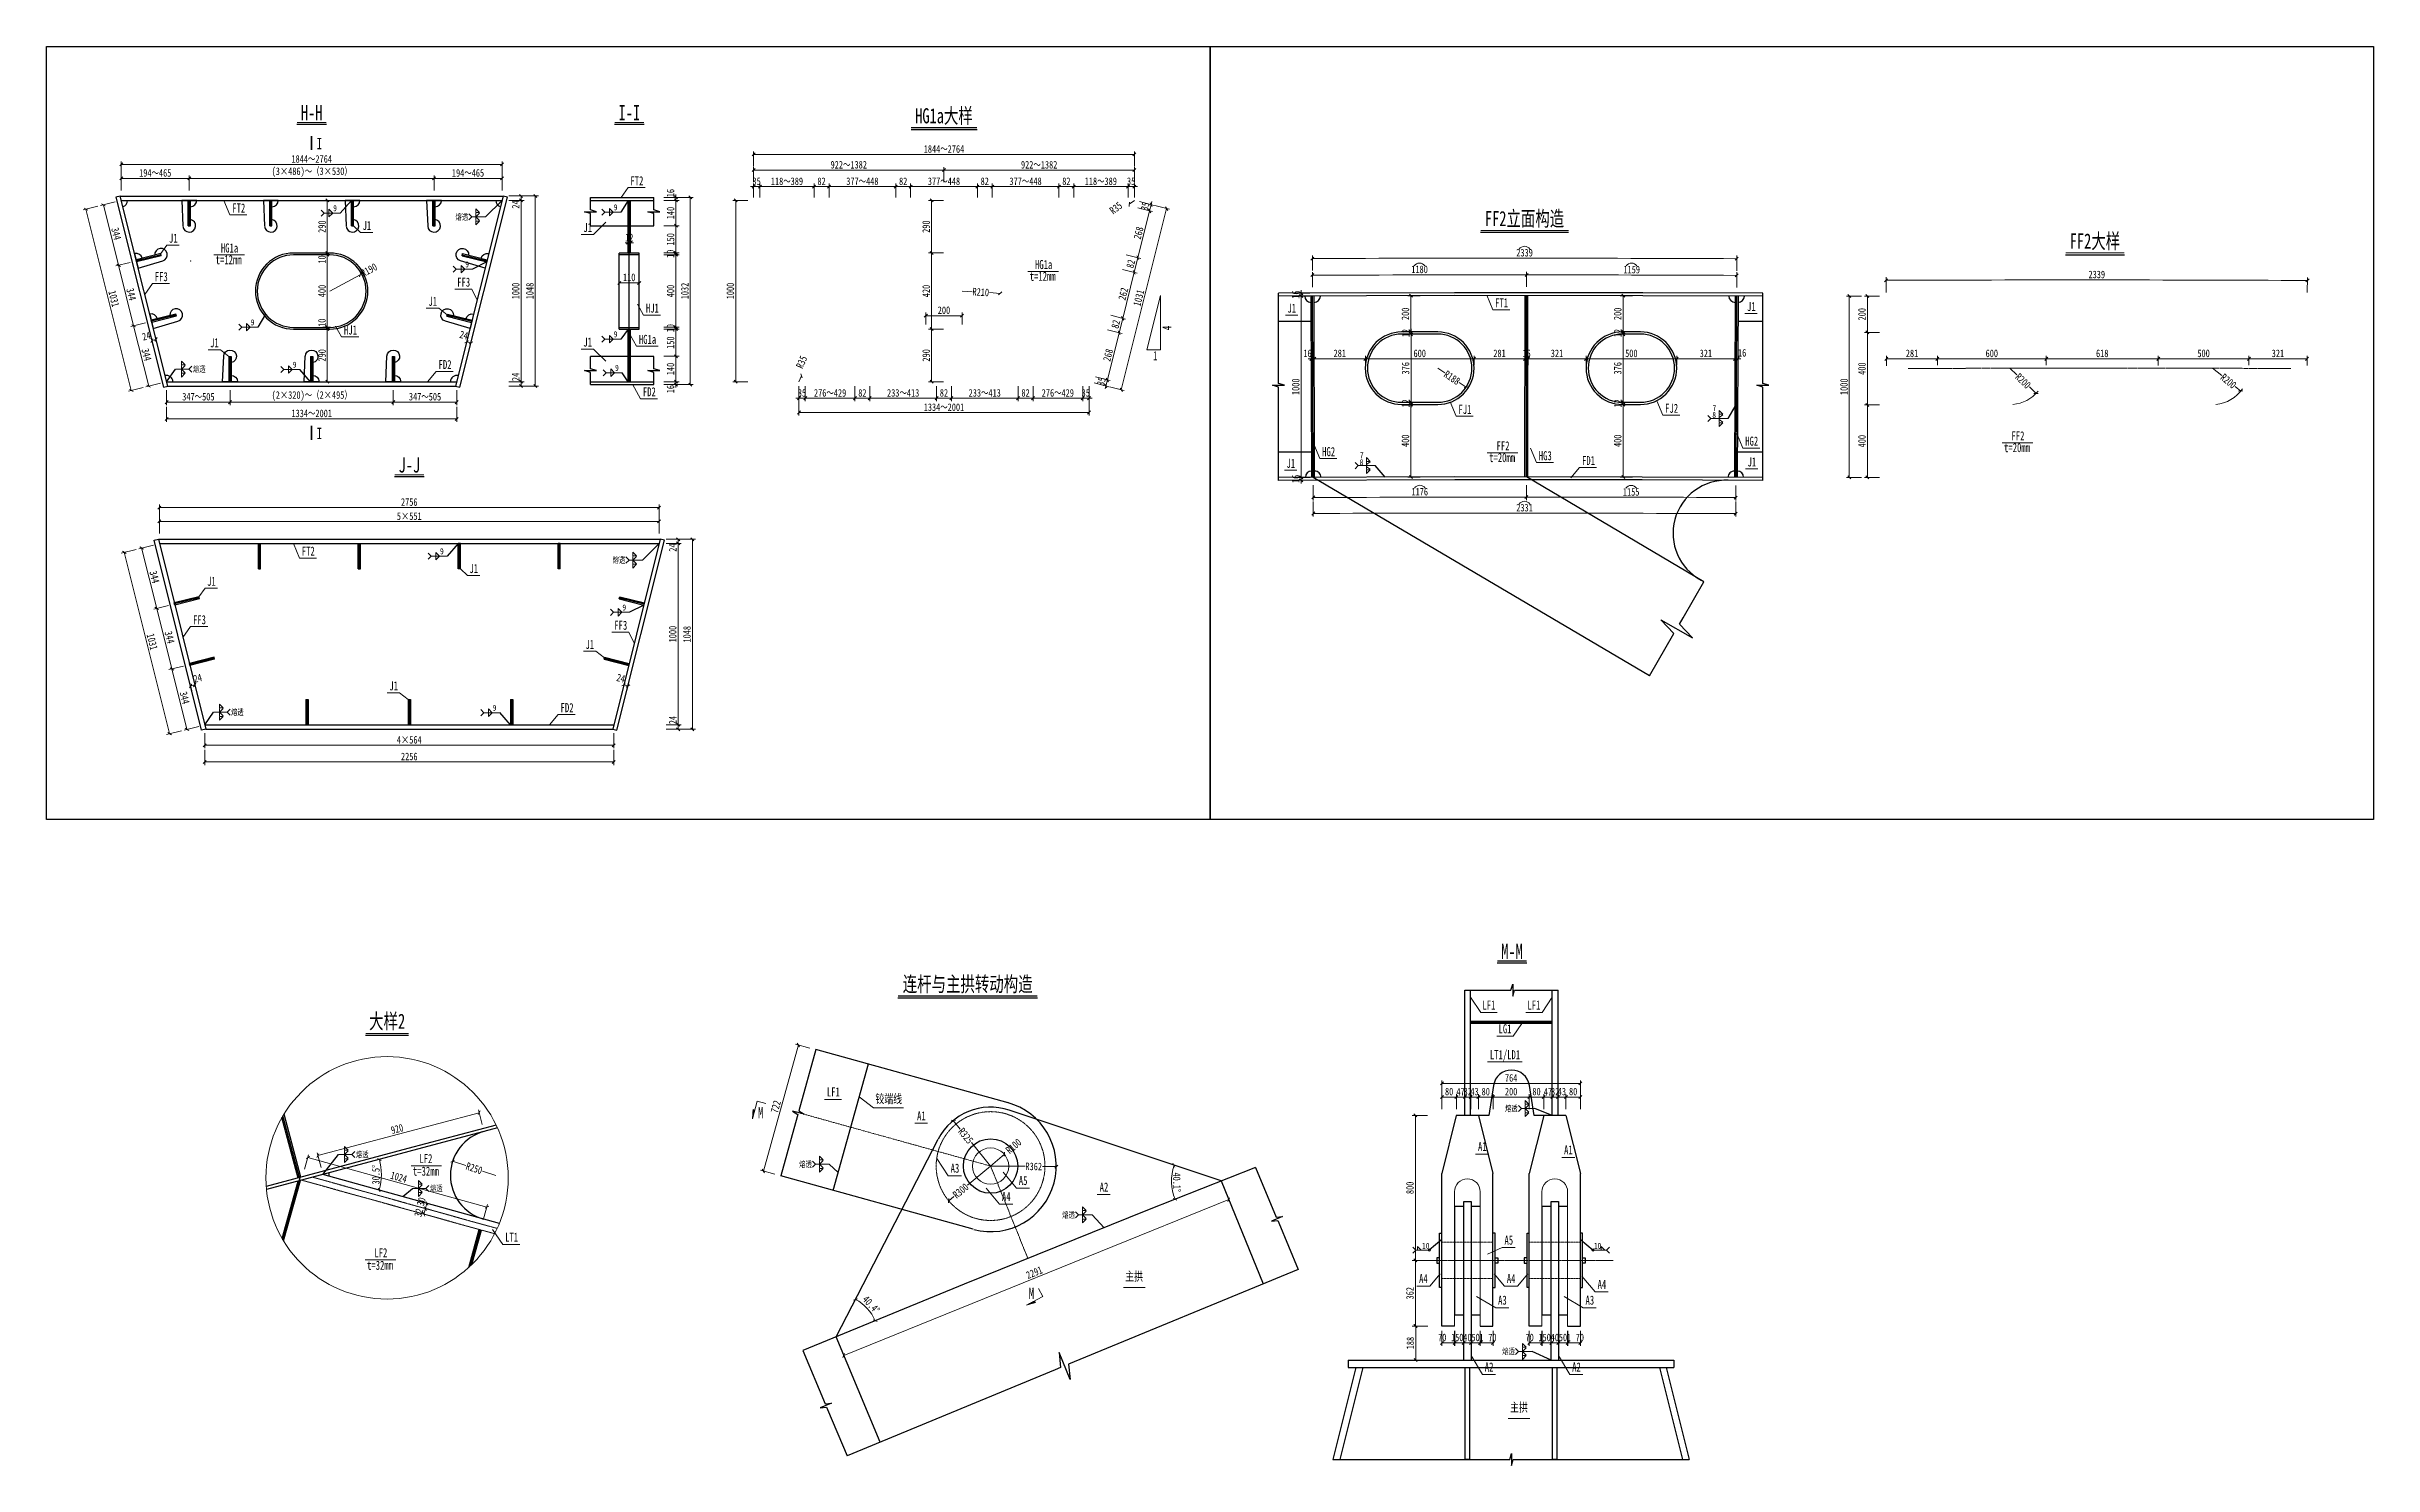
# Model space of a CAD drawing. Header units: millimetres. Extents: x -60009 to 63758, y -2164 to 95433.
# Drawn here: x 12767 to 25600, y 82159 to 89984 of the extents above; entities that cross this region are included whole.
import ezdxf
from ezdxf.enums import TextEntityAlignment as Align

# ---------------------------------------------------------------- set-up
doc = ezdxf.new("R2010")
doc.units = ezdxf.units.MM
doc.linetypes.add('CENTER2', pattern=[28.575, 19.05, -3.175, 3.175, -3.175])
doc.linetypes.add('DASHED', pattern=[0.75, 0.5, -0.25])
doc.layers.get('Defpoints').update_dxf_attribs({"color": 8})
for name, color, linetype, lineweight in [('Dim', 4, 'Continuous', 15), ('中心线', 2, 'CENTER2', 15), ('文字', 7, 'Continuous', 15), ('标注线及字体', 2, 'Continuous', 15), ('粗线', 3, 'Continuous', 35), ('细实线', 4, 'Continuous', 15), ('虚线', 7, 'DASHED', 15), ('钢板粗线', 1, 'Continuous', 25)]:
    doc.layers.add(name, color=color, linetype=linetype, lineweight=lineweight)
doc.layers.add('Text', color=4, linetype='Continuous')
doc.styles.add('111', font='仿宋_GB2312.TTF', dxfattribs={"width": 0.7})
doc.styles.add('BM_Dim', font='仿宋_GB2312.TTF', dxfattribs={"width": 0.85})
doc.styles.add('SMEDI', font='仿宋_GB2312.TTF', dxfattribs={"width": 0.75})
doc.styles.get("Standard").update_dxf_attribs({"font": '仿宋_GB2312.TTF'})
doc.dimstyles.new('200', dxfattribs={"dimscale": 0, "dimtxt": 2.5, "dimasz": 1, "dimexe": 1, "dimexo": 1, "dimgap": 0.6, "dimtad": 1, "dimdec": 0, "dimdsep": 46, "dimtxsty": '111', "dimblk": 'OBLIQUE', "dimcen": 0, "dimclrd": 4, "dimclre": 4, "dimclrt": 4, "dimadec": 1, "dimazin": 2, "dimtfac": 1, "dimtdec": 0, "dimtix": 1, "dimtmove": 2, "dimatfit": 3, "dimfxl": 4, "dimfxlon": 1, "dimtolj": 1, "dimlwd": -1, "dimlwe": -1, "dimarcsym": 0})
doc.dimstyles.new('MSteel_1.0_1.0', dxfattribs={"dimtxt": 3, "dimasz": 1.2, "dimexe": 1, "dimexo": 1, "dimgap": 1, "dimtad": 3, "dimtoh": 1, "dimdec": 0, "dimzin": 0, "dimdsep": 46, "dimtxsty": 'Standard', "dimblk": 'ARCHTICK', "dimcen": 0.09, "dimclrd": 3, "dimclre": 3, "dimadec": 0, "dimazin": 0, "dimtfac": 1, "dimtdec": 4, "dimtofl": 0, "dimtmove": 0, "dimatfit": 3, "dimfxl": 1, "dimtolj": 1, "dimtzin": 0, "dimarcsym": 0})

msp = doc.modelspace()

# ---------------------------------------------------------------- texts
at = {"layer": 'Text', "style": 'SMEDI', "width": 0.75}
for s, height, p in [('9', 33.3, (14347.6, 89092.8)), ('9', 33.3, (15894.7, 89097.5)), ('9', 33.3, (15075.9, 88782.9)), ('9', 33.3, (13892.4, 88463.2)), ('9', 33.3, (15894.4, 88397.7)), ('9', 33.3, (14124.6, 88229.6)), ('9', 33.3, (15902, 88212.4)), ('9', 33.3, (14936.6, 87200.7)), ('9', 33.3, (15942.4, 86890.9)), ('9', 33.3, (15227.1, 86337.5)), ('10', 33.33, (20353, 83370.3)), ('10', 33.33, (21300.4, 83370.3))]:
    msp.add_text(s, height=height, dxfattribs=at).set_placement(p, align=Align.MIDDLE_LEFT)
at = {"layer": 'Text', "color": 8, "style": 'SMEDI', "width": 0.75}
for p in [(21953.5, 87952.4), (20008.5, 87691.9)]:
    msp.add_text('8', height=33.3, dxfattribs=at).set_placement(p, align=Align.MIDDLE_LEFT)
at = {"layer": '文字', "style": 'BM_Dim', "width": 0.7}
for s, p in [('I', (14271.2, 89418.1)), ('I', (14271.2, 87819.5)), ('M', (16705.2, 84073.5)), ('M', (18198.4, 83076.3))]:
    msp.add_text(s, height=62.5, dxfattribs=at).set_placement(p, align=Align.CENTER)
for s, p in [('FT2', (16022.5, 89204)), ('FT2', (13826.7, 89053.6)), ('J1', (13465.5, 88887.3)), ('J1', (14533.5, 88957.5)), ('J1', (15750.8, 88946.2)), ('t=12mm', (13770.9, 88768.5)), ('HG1a', (13775.9, 88833.3)), ('HG1a', (18265.6, 88742)), ('FF3', (13399.4, 88675.2)), ('FF3', (15067, 88644.8)), ('t=12mm', (18260.5, 88677.2)), ('J1', (14896.1, 88539.3)), ('HJ1', (16108, 88501.8)), ('J1', (19634.2, 88501.4)), ('FT1', (20791.4, 88531.2)), ('J1', (22168.6, 88510.4)), ('HJ1', (14442.7, 88381.1)), ('J1', (13692.4, 88310.6)), ('J1', (15750.8, 88314.2)), ('HG1a', (16081, 88329.3)), ('1', (18881.5, 88239.2)), ('FD2', (14964.5, 88190.5)), ('FD2', (16091, 88040.1)), ('FJ1', (20589.3, 87943.4)), ('FJ2', (21729, 87949.3)), ('FF2', (20799.3, 87742.3)), ('HG2', (22170.6, 87768.1)), ('t=20mm', (23634.1, 87732.4)), ('FF2', (23639.1, 87797.2)), ('J1', (19628.9, 87645.7)), ('HG2', (19837.4, 87710.1)), ('t=20mm', (20794.3, 87677.5)), ('HG3', (21032.3, 87687.9)), ('FD1', (21270.5, 87661)), ('J1', (22171.7, 87653.3)), ('FT2', (14210.1, 87161.6)), ('J1', (13676, 86995.2)), ('J1', (15122.5, 87065.5)), ('FF3', (13609.9, 86783.2)), ('FF3', (15933.5, 86752.8)), ('J1', (15762.6, 86647.2)), ('J1', (14680.9, 86418.6)), ('FD2', (15637.5, 86298.4)), ('LF1', (20721.5, 84658.3)), ('LF1', (20969.9, 84658.3)), ('LG1', (20810.4, 84527.3)), ('LT1/LD1', (20810.4, 84384.5)), ('LF1', (17106, 84179)), ('铰端线', (17411.5, 84141.7)), ('A1', (17591.5, 84047.6)), ('A1', (20685, 83878.1)), ('t=32mm', (14858.7, 83742)), ('LF2', (14858.7, 83811.3)), ('A3', (17776.6, 83758.7)), ('A1', (21159.8, 83859.5)), ('A5', (18152.5, 83690.6)), ('A2', (18598.4, 83654.4)), ('A4', (18059.5, 83602.5)), ('LT1', (15331.7, 83378.5)), ('A5', (20831.1, 83362)), ('LF2', (14610.2, 83292.4)), ('t=32mm', (14605.7, 83223.2)), ('主拱', (18764.7, 83162.8)), ('A4', (20360.1, 83149.8)), ('A4', (20844.1, 83149.8)), ('A4', (21344.6, 83117.8)), ('A3', (20795.9, 83030.8)), ('A3', (21277.9, 83030.8)), ('A2', (20722.5, 82662.1)), ('A2', (21204.5, 82662.1)), ('主拱', (20887.1, 82440.2))]:
    msp.add_text(s, height=50, dxfattribs=at).set_placement(p, align=Align.BOTTOM_CENTER)
msp.add_text('4', height=50, rotation=90, dxfattribs=at).set_placement((18985.4, 88432.2), align=Align.BOTTOM_CENTER)
at = {"layer": '标注线及字体', "style": '111', "width": 0.7}
for s, p in [('H-H', (14228.8, 89619.3)), ('I-I', (15980.8, 89619.3)), ('HG1a大样', (17716, 89604.2)), ('J-J', (14767.3, 87675.8))]:
    msp.add_text(s, height=83.33, dxfattribs=at).set_placement(p, align=Align.MIDDLE)
at = {"layer": '标注线及字体', "color": 0, "style": '111', "width": 0.7}
for s, p in [('FF2立面构造', (20917.9, 89037.5)), ('FF2大样', (24063.8, 88913.5)), ('M-M', (20848.7, 84994.4)), ('连杆与主拱转动构造', (17846.7, 84815.6)), ('大样2', (14645, 84610.9))]:
    msp.add_text(s, height=83.33, dxfattribs=at).set_placement(p, align=Align.MIDDLE)

# ---------------------------------------------------------------- blocks, each defined once
blk = doc.blocks.new('12-140加劲 无焊孔')
at = {"layer": 'Defpoints'}
blk.add_line((0, -140), (0, 0), dxfattribs=at)
at = {"layer": '钢板粗线'}
for p, q in [((-6, 0), (6, 0)), ((-6, -140), (-6, 0)), ((6, -140), (6, 0)), ((-6, -140), (6, -140))]:
    blk.add_line(p, q, dxfattribs=at)
blk = doc.blocks.new('12-140加劲 有焊孔')
at = {"layer": '钢板粗线'}
for p, q in [((41, 0), (35, 141)), ((-41, 0), (41, 0))]:
    blk.add_line(p, q, dxfattribs=at)
for centre, start, end in [((0, 140), 2.441, 260.1291), ((-6, 0), 90, 180)]:
    blk.add_arc(centre, 35, start, end, dxfattribs=at)
blk = doc.blocks.new('_Oblique')
at = {"color": 0, "linetype": 'ByBlock', "lineweight": -2}
blk.add_line((-0.5, -0.5), (0.5, 0.5), dxfattribs=at)
blk = doc.blocks.new('*D477')
at = {"layer": 'Defpoints', "color": 0}
for p in [(14273, 88846), (14273, 88836), (14315, 88836)]:
    blk.add_point(p, dxfattribs=at)
at = {"layer": '细实线', "color": 4}
for p, q in [((14290, 88846), (14332, 88846)), ((14290, 88836), (14332, 88836)), ((14315, 88846), (14315, 88862)), ((14315, 88846), (14315, 88836)), ((14315, 88836), (14315, 88819))]:
    blk.add_line(p, q, dxfattribs=at)
at = {"layer": '细实线', "color": 4, "xscale": 16.66666666666666, "yscale": 16.66666666666666, "zscale": 16.66666666666666}
for p, rotation in [((14315, 88846), 270), ((14315, 88836), 90)]:
    blk.add_blockref('_Oblique', p, dxfattribs=dict(at, rotation=rotation))
at = {"layer": '细实线', "color": 4, "insert": (14286, 88810), "char_height": 41.7, "attachment_point": 5, "rotation": 90, "style": '111'}
blk.add_mtext('\\A1;10', dxfattribs=at)
blk = doc.blocks.new('*D478')
at = {"layer": 'Defpoints', "color": 0}
for p in [(14273, 89136), (14315, 89136), (14273, 88846)]:
    blk.add_point(p, dxfattribs=at)
at = {"layer": '细实线', "color": 4}
for p, q in [((14290, 89136), (14332, 89136)), ((14315, 88846), (14315, 89136)), ((14290, 88846), (14332, 88846))]:
    blk.add_line(p, q, dxfattribs=at)
at = {"layer": '细实线', "color": 4, "xscale": 16.66666666666666, "yscale": 16.66666666666666, "zscale": 16.66666666666666}
for p, rotation in [((14315, 89136), 90), ((14315, 88846), 270)]:
    blk.add_blockref('_Oblique', p, dxfattribs=dict(at, rotation=rotation))
at = {"layer": '细实线', "color": 4, "insert": (14286, 88991), "char_height": 41.7, "attachment_point": 5, "rotation": 90, "style": '111'}
blk.add_mtext('\\A1;290', dxfattribs=at)
blk = doc.blocks.new('*D479')
at = {"layer": 'Defpoints', "color": 0}
for p in [(14273, 88836), (14273, 88436), (14315, 88436)]:
    blk.add_point(p, dxfattribs=at)
at = {"layer": '细实线', "color": 4}
for p, q in [((14290, 88836), (14332, 88836)), ((14315, 88836), (14315, 88436)), ((14290, 88436), (14332, 88436))]:
    blk.add_line(p, q, dxfattribs=at)
at = {"layer": '细实线', "color": 4, "xscale": 16.66666666666666, "yscale": 16.66666666666666, "zscale": 16.66666666666666}
for p, rotation in [((14315, 88836), 90), ((14315, 88436), 270)]:
    blk.add_blockref('_Oblique', p, dxfattribs=dict(at, rotation=rotation))
at = {"layer": '细实线', "color": 4, "insert": (14286, 88636), "char_height": 41.7, "attachment_point": 5, "rotation": 90, "style": '111'}
blk.add_mtext('\\A1;400', dxfattribs=at)
blk = doc.blocks.new('*D480')
at = {"layer": 'Defpoints', "color": 0}
for p in [(14273, 88436), (14273, 88426), (14315, 88426)]:
    blk.add_point(p, dxfattribs=at)
at = {"layer": '细实线', "color": 4}
for p, q in [((14290, 88436), (14332, 88436)), ((14290, 88426), (14332, 88426)), ((14315, 88436), (14315, 88452)), ((14315, 88436), (14315, 88426)), ((14315, 88426), (14315, 88409))]:
    blk.add_line(p, q, dxfattribs=at)
at = {"layer": '细实线', "color": 4, "xscale": 16.66666666666666, "yscale": 16.66666666666666, "zscale": 16.66666666666666}
for p, rotation in [((14315, 88436), 270), ((14315, 88426), 90)]:
    blk.add_blockref('_Oblique', p, dxfattribs=dict(at, rotation=rotation))
at = {"layer": '细实线', "color": 4, "insert": (14286, 88461), "char_height": 41.7, "attachment_point": 5, "rotation": 90, "style": '111'}
blk.add_mtext('\\A1;10', dxfattribs=at)
blk = doc.blocks.new('*D481')
at = {"layer": 'Defpoints', "color": 0}
for p in [(14273, 88426), (14315, 88426), (14273, 88136)]:
    blk.add_point(p, dxfattribs=at)
at = {"layer": '细实线', "color": 4}
for p, q in [((14290, 88426), (14332, 88426)), ((14315, 88136), (14315, 88426)), ((14290, 88136), (14332, 88136))]:
    blk.add_line(p, q, dxfattribs=at)
at = {"layer": '细实线', "color": 4, "xscale": 16.66666666666666, "yscale": 16.66666666666666, "zscale": 16.66666666666666}
for p, rotation in [((14315, 88426), 90), ((14315, 88136), 270)]:
    blk.add_blockref('_Oblique', p, dxfattribs=dict(at, rotation=rotation))
at = {"layer": '细实线', "color": 4, "insert": (14286, 88281), "char_height": 41.7, "attachment_point": 5, "rotation": 90, "style": '111'}
blk.add_mtext('\\A1;290', dxfattribs=at)
blk = doc.blocks.new('_ArchTick')
at = {"color": 0, "linetype": 'ByBlock', "const_width": 0.15}
blk.add_lwpolyline([(-0.5, -0.5), (0.5, 0.5)], dxfattribs=at)
blk = doc.blocks.new('角焊缝1')
at = {"layer": 'Dim'}
blk.add_line((-3101.17, 370.22), (-3106.48, 370.22), dxfattribs=at)
blk.add_lwpolyline([(-3107.48, 369.22), (-3106.48, 370.22), (-3107.48, 371.22)], dxfattribs=at)
blk.add_lwpolyline([(-3104.91, 371.45), (-3104.91, 368.99), (-3103.68, 370.22)], close=True, dxfattribs=at)
blk = doc.blocks.new('*D482')
at = {"layer": 'Defpoints', "color": 0}
for p in [(14496, 88725), (14329, 88636)]:
    blk.add_point(p, dxfattribs=at)
at = {"layer": '细实线', "color": 4}
for p, q in [((14496, 88725), (14329, 88636)), ((14329, 88636), (14496, 88725))]:
    blk.add_line(p, q, dxfattribs=at)
at = {"layer": '细实线', "color": 4, "xscale": 16.66666666666666, "yscale": 16.66666666666666, "zscale": 16.66666666666666, "rotation": 28.22799509838523}
blk.add_blockref('_Oblique', (14496, 88725), dxfattribs=at)
at = {"layer": '细实线', "color": 4, "insert": (14545, 88752), "char_height": 41.7, "attachment_point": 5, "rotation": 28.228, "style": '111'}
blk.add_mtext('\\A1;R190', dxfattribs=at)
blk = doc.blocks.new('*D483')
at = {"layer": 'Defpoints', "color": 0}
for p in [(13554, 89257), (13179, 89136), (13554, 89136)]:
    blk.add_point(p, dxfattribs=at)
at = {"layer": '细实线', "color": 4}
for p, q in [((13179, 89190), (13179, 89273)), ((13179, 89257), (13554, 89257)), ((13554, 89190), (13554, 89273))]:
    blk.add_line(p, q, dxfattribs=at)
at = {"layer": '细实线', "color": 4, "xscale": 16.66666666666666, "yscale": 16.66666666666666, "zscale": 16.66666666666666, "rotation": 180}
blk.add_blockref('_Oblique', (13179, 89257), dxfattribs=at)
at = {"layer": '细实线', "color": 4, "xscale": 16.66666666666666, "yscale": 16.66666666666666, "zscale": 16.66666666666666}
blk.add_blockref('_Oblique', (13554, 89257), dxfattribs=at)
at = {"layer": '细实线', "color": 4, "insert": (13366, 89287), "char_height": 41.67, "attachment_point": 5, "style": '111'}
blk.add_mtext('\\A1;194～465', dxfattribs=at)
blk = doc.blocks.new('*D484')
at = {"layer": 'Defpoints', "color": 0}
for p in [(14904, 89257), (13554, 89136), (14904, 89136)]:
    blk.add_point(p, dxfattribs=at)
at = {"layer": '细实线', "color": 4}
for p, q in [((13554, 89190), (13554, 89273)), ((13554, 89257), (14904, 89257)), ((14904, 89190), (14904, 89273))]:
    blk.add_line(p, q, dxfattribs=at)
at = {"layer": '细实线', "color": 4, "xscale": 16.66666666666666, "yscale": 16.66666666666666, "zscale": 16.66666666666666, "rotation": 180}
blk.add_blockref('_Oblique', (13554, 89257), dxfattribs=at)
at = {"layer": '细实线', "color": 4, "xscale": 16.66666666666666, "yscale": 16.66666666666666, "zscale": 16.66666666666666}
blk.add_blockref('_Oblique', (14904, 89257), dxfattribs=at)
at = {"layer": '细实线', "color": 4, "insert": (14229, 89291), "char_height": 41.67, "attachment_point": 5, "style": '111'}
blk.add_mtext('\\A1;(3×486)～（3×530）', dxfattribs=at)
blk = doc.blocks.new('*D485')
at = {"layer": 'Defpoints', "color": 0}
for p in [(14904, 89257), (14904, 89136), (15279, 89136)]:
    blk.add_point(p, dxfattribs=at)
at = {"layer": '细实线', "color": 4}
for p, q in [((14904, 89190), (14904, 89273)), ((15279, 89257), (14904, 89257)), ((15279, 89190), (15279, 89273))]:
    blk.add_line(p, q, dxfattribs=at)
at = {"layer": '细实线', "color": 4, "xscale": 16.66666666666666, "yscale": 16.66666666666666, "zscale": 16.66666666666666, "rotation": 180}
blk.add_blockref('_Oblique', (14904, 89257), dxfattribs=at)
at = {"layer": '细实线', "color": 4, "xscale": 16.66666666666666, "yscale": 16.66666666666666, "zscale": 16.66666666666666}
blk.add_blockref('_Oblique', (15279, 89257), dxfattribs=at)
at = {"layer": '细实线', "color": 4, "insert": (15091, 89287), "char_height": 41.67, "attachment_point": 5, "style": '111'}
blk.add_mtext('\\A1;194～465', dxfattribs=at)
blk = doc.blocks.new('*D486')
at = {"layer": 'Defpoints', "color": 0}
for p in [(15279, 89334), (13179, 89136), (15279, 89136)]:
    blk.add_point(p, dxfattribs=at)
at = {"layer": '细实线', "color": 4}
for p, q in [((13179, 89268), (13179, 89351)), ((13179, 89334), (15279, 89334)), ((15279, 89268), (15279, 89351))]:
    blk.add_line(p, q, dxfattribs=at)
at = {"layer": '细实线', "color": 4, "xscale": 16.66666666666666, "yscale": 16.66666666666666, "zscale": 16.66666666666666, "rotation": 180}
blk.add_blockref('_Oblique', (13179, 89334), dxfattribs=at)
at = {"layer": '细实线', "color": 4, "xscale": 16.66666666666666, "yscale": 16.66666666666666, "zscale": 16.66666666666666}
blk.add_blockref('_Oblique', (15279, 89334), dxfattribs=at)
at = {"layer": '细实线', "color": 4, "insert": (14229, 89364), "char_height": 41.67, "attachment_point": 5, "style": '111'}
blk.add_mtext('\\A1;1844～2764', dxfattribs=at)
blk = doc.blocks.new('*D487')
at = {"layer": 'Defpoints', "color": 0}
for p in [(13179, 89136), (13164, 88778), (13262, 88802)]:
    blk.add_point(p, dxfattribs=at)
at = {"layer": '细实线', "color": 4}
for p, q in [((13145, 89127), (13064, 89107)), ((13080, 89111), (13164, 88778)), ((13228, 88794), (13148, 88774))]:
    blk.add_line(p, q, dxfattribs=at)
at = {"layer": '细实线', "color": 4, "xscale": 16.66666666666666, "yscale": 16.66666666666666, "zscale": 16.66666666666666}
for p, rotation in [((13080, 89111), 104.0362434679324), ((13164, 88778), 284.0362434679324)]:
    blk.add_blockref('_Oblique', p, dxfattribs=dict(at, rotation=rotation))
at = {"layer": '细实线', "color": 4, "insert": (13151, 88952), "char_height": 41.7, "attachment_point": 5, "rotation": 284.0362, "style": '111'}
blk.add_mtext('\\A1;344', dxfattribs=at)
blk = doc.blocks.new('*D488')
at = {"layer": 'Defpoints', "color": 0}
for p in [(13262, 88802), (13247, 88444), (13345, 88469)]:
    blk.add_point(p, dxfattribs=at)
at = {"layer": '细实线', "color": 4}
for p, q in [((13228, 88794), (13148, 88774)), ((13164, 88778), (13247, 88444)), ((13312, 88460), (13231, 88440))]:
    blk.add_line(p, q, dxfattribs=at)
at = {"layer": '细实线', "color": 4, "xscale": 16.66666666666666, "yscale": 16.66666666666666, "zscale": 16.66666666666666}
for p, rotation in [((13164, 88778), 104.0362434679335), ((13247, 88444), 284.0362434679336)]:
    blk.add_blockref('_Oblique', p, dxfattribs=dict(at, rotation=rotation))
at = {"layer": '细实线', "color": 4, "insert": (13234, 88618), "char_height": 41.7, "attachment_point": 5, "rotation": 284.0362, "style": '111'}
blk.add_mtext('\\A1;344', dxfattribs=at)
blk = doc.blocks.new('*D489')
at = {"layer": 'Defpoints', "color": 0}
for p in [(13345, 88469), (13330, 88111), (13429, 88136)]:
    blk.add_point(p, dxfattribs=at)
at = {"layer": '细实线', "color": 4}
for p, q in [((13312, 88460), (13231, 88440)), ((13247, 88444), (13330, 88111)), ((13395, 88127), (13314, 88107))]:
    blk.add_line(p, q, dxfattribs=at)
at = {"layer": '细实线', "color": 4, "xscale": 16.66666666666666, "yscale": 16.66666666666666, "zscale": 16.66666666666666}
for p, rotation in [((13247, 88444), 104.0362434679088), ((13330, 88111), 284.0362434679088)]:
    blk.add_blockref('_Oblique', p, dxfattribs=dict(at, rotation=rotation))
at = {"layer": '细实线', "color": 4, "insert": (13318, 88285), "char_height": 41.7, "attachment_point": 5, "rotation": 284.0362, "style": '111'}
blk.add_mtext('\\A1;344', dxfattribs=at)
blk = doc.blocks.new('*D490')
at = {"layer": 'Defpoints', "color": 0, "transparency": 16777216}
for p in [(13179, 89136), (13234, 88087), (13429, 88136)]:
    blk.add_point(p, dxfattribs=at)
at = {"layer": '细实线', "color": 4, "transparency": 16777216}
for p, q in [((13049, 89103), (12968, 89083)), ((12984, 89087), (13234, 88087)), ((13299, 88103), (13218, 88083))]:
    blk.add_line(p, q, dxfattribs=at)
at = {"layer": '细实线', "color": 4, "transparency": 16777216, "xscale": 16.66666666666666, "yscale": 16.66666666666666, "zscale": 16.66666666666666}
for p, rotation in [((12984, 89087), 104.0362434679265), ((13234, 88087), 284.0362434679265)]:
    blk.add_blockref('_Oblique', p, dxfattribs=dict(at, rotation=rotation))
at = {"layer": '细实线', "color": 4, "transparency": 16777216, "insert": (13138, 88594), "char_height": 41.7, "attachment_point": 5, "rotation": 284.0362, "style": '111'}
blk.add_mtext('\\A1;1031', dxfattribs=at)
blk = doc.blocks.new('*D491')
at = {"layer": 'Defpoints', "color": 0}
for p in [(13429, 88136), (13779, 88136), (13779, 88023)]:
    blk.add_point(p, dxfattribs=at)
at = {"layer": '细实线', "color": 4}
for p, q in [((13429, 88090), (13429, 88006)), ((13779, 88090), (13779, 88006)), ((13429, 88023), (13779, 88023))]:
    blk.add_line(p, q, dxfattribs=at)
at = {"layer": '细实线', "color": 4, "xscale": 16.66666666666666, "yscale": 16.66666666666666, "zscale": 16.66666666666666, "rotation": 180}
blk.add_blockref('_Oblique', (13429, 88023), dxfattribs=at)
at = {"layer": '细实线', "color": 4, "xscale": 16.66666666666666, "yscale": 16.66666666666666, "zscale": 16.66666666666666}
blk.add_blockref('_Oblique', (13779, 88023), dxfattribs=at)
at = {"layer": '细实线', "color": 4, "insert": (13604, 88053), "char_height": 41.67, "attachment_point": 5, "style": '111'}
blk.add_mtext('\\A1;347～505', dxfattribs=at)
blk = doc.blocks.new('*D492')
at = {"layer": 'Defpoints', "color": 0}
for p in [(13779, 88136), (14679, 88136), (14679, 88023)]:
    blk.add_point(p, dxfattribs=at)
at = {"layer": '细实线', "color": 4}
for p, q in [((13779, 88090), (13779, 88006)), ((14679, 88090), (14679, 88006)), ((13779, 88023), (14679, 88023))]:
    blk.add_line(p, q, dxfattribs=at)
at = {"layer": '细实线', "color": 4, "xscale": 16.66666666666666, "yscale": 16.66666666666666, "zscale": 16.66666666666666, "rotation": 180}
blk.add_blockref('_Oblique', (13779, 88023), dxfattribs=at)
at = {"layer": '细实线', "color": 4, "xscale": 16.66666666666666, "yscale": 16.66666666666666, "zscale": 16.66666666666666}
blk.add_blockref('_Oblique', (14679, 88023), dxfattribs=at)
at = {"layer": '细实线', "color": 4, "insert": (14229, 88057), "char_height": 41.67, "attachment_point": 5, "style": '111'}
blk.add_mtext('\\A1;(2×320)～（2×495）', dxfattribs=at)
blk = doc.blocks.new('*D493')
at = {"layer": 'Defpoints', "color": 0}
for p in [(14679, 88136), (15029, 88136), (14679, 88023)]:
    blk.add_point(p, dxfattribs=at)
at = {"layer": '细实线', "color": 4}
for p, q in [((14679, 88090), (14679, 88006)), ((15029, 88090), (15029, 88006)), ((15029, 88023), (14679, 88023))]:
    blk.add_line(p, q, dxfattribs=at)
at = {"layer": '细实线', "color": 4, "xscale": 16.66666666666666, "yscale": 16.66666666666666, "zscale": 16.66666666666666, "rotation": 180}
blk.add_blockref('_Oblique', (14679, 88023), dxfattribs=at)
at = {"layer": '细实线', "color": 4, "xscale": 16.66666666666666, "yscale": 16.66666666666666, "zscale": 16.66666666666666}
blk.add_blockref('_Oblique', (15029, 88023), dxfattribs=at)
at = {"layer": '细实线', "color": 4, "insert": (14854, 88053), "char_height": 41.67, "attachment_point": 5, "style": '111'}
blk.add_mtext('\\A1;347～505', dxfattribs=at)
blk = doc.blocks.new('*D494')
at = {"layer": 'Defpoints', "color": 0}
for p in [(13429, 88136), (15029, 88136), (15029, 87931)]:
    blk.add_point(p, dxfattribs=at)
at = {"layer": '细实线', "color": 4}
for p, q in [((13429, 87998), (13429, 87914)), ((13429, 87931), (15029, 87931)), ((15029, 87998), (15029, 87914))]:
    blk.add_line(p, q, dxfattribs=at)
at = {"layer": '细实线', "color": 4, "xscale": 16.66666666666666, "yscale": 16.66666666666666, "zscale": 16.66666666666666, "rotation": 180}
blk.add_blockref('_Oblique', (13429, 87931), dxfattribs=at)
at = {"layer": '细实线', "color": 4, "xscale": 16.66666666666666, "yscale": 16.66666666666666, "zscale": 16.66666666666666}
blk.add_blockref('_Oblique', (15029, 87931), dxfattribs=at)
at = {"layer": '细实线', "color": 4, "insert": (14229, 87961), "char_height": 41.67, "attachment_point": 5, "style": '111'}
blk.add_mtext('\\A1;1334～2001', dxfattribs=at)
blk = doc.blocks.new('*D495')
at = {"layer": 'Defpoints', "color": 0}
for p in [(15235, 89136), (14985, 88136), (15384, 88136)]:
    blk.add_point(p, dxfattribs=at)
at = {"layer": '细实线', "color": 4}
for p, q in [((15317, 89136), (15400, 89136)), ((15384, 89136), (15384, 88136)), ((15317, 88136), (15400, 88136))]:
    blk.add_line(p, q, dxfattribs=at)
at = {"layer": '细实线', "color": 4, "xscale": 16.66666666666666, "yscale": 16.66666666666666, "zscale": 16.66666666666666}
for p, rotation in [((15384, 89136), 90), ((15384, 88136), 270)]:
    blk.add_blockref('_Oblique', p, dxfattribs=dict(at, rotation=rotation))
at = {"layer": '细实线', "color": 4, "insert": (15354, 88636), "char_height": 41.7, "attachment_point": 5, "rotation": 90, "style": '111'}
blk.add_mtext('\\A1;1000', dxfattribs=at)
blk = doc.blocks.new('*D496')
at = {"layer": 'Defpoints', "color": 0}
for p in [(15235, 89136), (15236, 89160), (15384, 89160)]:
    blk.add_point(p, dxfattribs=at)
at = {"layer": '细实线', "color": 4}
for p, q in [((15317, 89160), (15400, 89160)), ((15317, 89136), (15400, 89136)), ((15384, 89136), (15384, 89160))]:
    blk.add_line(p, q, dxfattribs=at)
at = {"layer": '细实线', "color": 4, "xscale": 16.66666666666666, "yscale": 16.66666666666666, "zscale": 16.66666666666666}
for p, rotation in [((15384, 89160), 90), ((15384, 89136), 270)]:
    blk.add_blockref('_Oblique', p, dxfattribs=dict(at, rotation=rotation))
at = {"layer": '细实线', "color": 4, "insert": (15354, 89113), "char_height": 41.7, "attachment_point": 5, "rotation": 90, "style": '111'}
blk.add_mtext('\\A1;24', dxfattribs=at)
blk = doc.blocks.new('*D497')
at = {"layer": 'Defpoints', "color": 0}
for p in [(14991, 88136), (14991, 88112), (15384, 88136)]:
    blk.add_point(p, dxfattribs=at)
at = {"layer": '细实线', "color": 4}
for p, q in [((15317, 88136), (15400, 88136)), ((15317, 88112), (15400, 88112)), ((15384, 88112), (15384, 88136))]:
    blk.add_line(p, q, dxfattribs=at)
at = {"layer": '细实线', "color": 4, "xscale": 16.66666666666666, "yscale": 16.66666666666666, "zscale": 16.66666666666666}
for p, rotation in [((15384, 88136), 90), ((15384, 88112), 270)]:
    blk.add_blockref('_Oblique', p, dxfattribs=dict(at, rotation=rotation))
at = {"layer": '细实线', "color": 4, "insert": (15354, 88162), "char_height": 41.7, "attachment_point": 5, "rotation": 90, "style": '111'}
blk.add_mtext('\\A1;24', dxfattribs=at)
blk = doc.blocks.new('*D498')
at = {"layer": 'Defpoints', "color": 0}
for p in [(15271, 89160), (14988, 88112), (15462, 88112)]:
    blk.add_point(p, dxfattribs=at)
at = {"layer": '细实线', "color": 4}
for p, q in [((15395, 89160), (15479, 89160)), ((15462, 89160), (15462, 88112)), ((15395, 88112), (15479, 88112))]:
    blk.add_line(p, q, dxfattribs=at)
at = {"layer": '细实线', "color": 4, "xscale": 16.66666666666666, "yscale": 16.66666666666666, "zscale": 16.66666666666666}
for p, rotation in [((15462, 89160), 90), ((15462, 88112), 270)]:
    blk.add_blockref('_Oblique', p, dxfattribs=dict(at, rotation=rotation))
at = {"layer": '细实线', "color": 4, "insert": (15432, 88636), "char_height": 41.7, "attachment_point": 5, "rotation": 90, "style": '111'}
blk.add_mtext('\\A1;1048', dxfattribs=at)
blk = doc.blocks.new('*D499')
at = {"layer": 'Defpoints', "color": 0}
for p in [(13359, 88314), (13370, 88369), (13383, 88320)]:
    blk.add_point(p, dxfattribs=at)
at = {"layer": '细实线', "color": 4}
for p, q in [((13355, 88330), (13343, 88379)), ((13347, 88363), (13370, 88369)), ((13379, 88336), (13366, 88385))]:
    blk.add_line(p, q, dxfattribs=at)
at = {"layer": '细实线', "color": 4, "xscale": 16.66666666666666, "yscale": 16.66666666666666, "zscale": 16.66666666666666}
for p, rotation in [((13347, 88363), 194.0362434679359), ((13370, 88369), 14.03624346793596)]:
    blk.add_blockref('_Oblique', p, dxfattribs=dict(at, rotation=rotation))
at = {"layer": '细实线', "color": 4, "insert": (13317, 88388), "char_height": 41.7, "attachment_point": 5, "rotation": 14.0362, "style": '111'}
blk.add_mtext('\\A1;24', dxfattribs=at)
blk = doc.blocks.new('*D500')
at = {"layer": 'Defpoints', "color": 0}
for p in [(15073, 88314), (15097, 88308), (15107, 88350)]:
    blk.add_point(p, dxfattribs=at)
at = {"layer": '细实线', "color": 4}
for p, q in [((15077, 88330), (15088, 88372)), ((15084, 88356), (15107, 88350)), ((15101, 88324), (15111, 88367))]:
    blk.add_line(p, q, dxfattribs=at)
at = {"layer": '细实线', "color": 4, "xscale": 16.66666666666666, "yscale": 16.66666666666666, "zscale": 16.66666666666666}
for p, rotation in [((15084, 88356), 165.9637565320662), ((15107, 88350), 345.9637565320662)]:
    blk.add_blockref('_Oblique', p, dxfattribs=dict(at, rotation=rotation))
at = {"layer": '细实线', "color": 4, "insert": (15068, 88393), "char_height": 41.7, "attachment_point": 5, "rotation": 345.9638, "style": '111'}
blk.add_mtext('\\A1;24', dxfattribs=at)
blk = doc.blocks.new('全融透2')
at = {"layer": 'Dim'}
blk.add_line((0, 0), (-4.48, 0), dxfattribs=at)
for points in [[(-5.48, 1), (-4.48, 0), (-5.48, -1)], [(-2, 1.21), (-3.23, 0), (-3.23, 1.21)], [(-2, -1.21), (-3.23, 0), (-3.23, -1.21)]]:
    blk.add_lwpolyline(points, dxfattribs=at)
for points in [[(-3.23, 2.65), (-3.23, 1.41), (-2, 1.41)], [(-3.23, -2.65), (-3.23, -1.41), (-2, -1.41)]]:
    blk.add_lwpolyline(points, close=True, dxfattribs=at)
at = {"layer": 'Text', "style": 'SMEDI', "width": 0.75}
blk.add_text('熔透', height=2, dxfattribs=at).set_placement((-9.92, 0), align=Align.MIDDLE_LEFT)
blk = doc.blocks.new('全融透1')
at = {"layer": 'Dim'}
blk.add_line((0, 0), (4.48, 0), dxfattribs=at)
for points in [[(2, 2.65), (2, 1.41), (3.23, 1.41)], [(2, -2.65), (2, -1.41), (3.23, -1.41)]]:
    blk.add_lwpolyline(points, close=True, dxfattribs=at)
for points in [[(3.23, 1.21), (2, 0), (2, 1.21)], [(3.23, -1.21), (2, 0), (2, -1.21)], [(5.48, 1), (4.48, 0), (5.48, -1)]]:
    blk.add_lwpolyline(points, dxfattribs=at)
at = {"layer": 'Text', "style": 'SMEDI', "width": 0.75}
blk.add_text('熔透', height=2, dxfattribs=at).set_placement((5.77, 0), align=Align.MIDDLE_LEFT)
blk = doc.blocks.new('*D560')
at = {"layer": 'Defpoints', "color": 0}
for p in [(16035, 88836), (16035, 88436), (16238, 88436)]:
    blk.add_point(p, dxfattribs=at)
at = {"layer": '细实线', "color": 4}
for p, q in [((16171, 88836), (16255, 88836)), ((16238, 88836), (16238, 88436)), ((16171, 88436), (16255, 88436))]:
    blk.add_line(p, q, dxfattribs=at)
at = {"layer": '细实线', "color": 4, "xscale": 16.66666666666666, "yscale": 16.66666666666666, "zscale": 16.66666666666666}
for p, rotation in [((16238, 88836), 90), ((16238, 88436), 270)]:
    blk.add_blockref('_Oblique', p, dxfattribs=dict(at, rotation=rotation))
at = {"layer": '细实线', "color": 4, "insert": (16208, 88636), "char_height": 41.7, "attachment_point": 5, "rotation": 90, "style": '111'}
blk.add_mtext('\\A1;400', dxfattribs=at)
blk = doc.blocks.new('*D561')
at = {"layer": 'Defpoints', "color": 0}
for p in [(16090, 89152), (16090, 89136), (16238, 89152)]:
    blk.add_point(p, dxfattribs=at)
at = {"layer": '细实线', "color": 4}
for p, q in [((16171, 89152), (16255, 89152)), ((16171, 89136), (16255, 89136)), ((16238, 89152), (16238, 89168)), ((16238, 89136), (16238, 89152)), ((16238, 89136), (16238, 89119))]:
    blk.add_line(p, q, dxfattribs=at)
at = {"layer": '细实线', "color": 4, "xscale": 16.66666666666666, "yscale": 16.66666666666666, "zscale": 16.66666666666666}
for p, rotation in [((16238, 89152), 270), ((16238, 89136), 90)]:
    blk.add_blockref('_Oblique', p, dxfattribs=dict(at, rotation=rotation))
at = {"layer": '细实线', "color": 4, "insert": (16208, 89176), "char_height": 41.7, "attachment_point": 5, "rotation": 90, "style": '111'}
blk.add_mtext('\\A1;16', dxfattribs=at)
blk = doc.blocks.new('*D562')
at = {"layer": 'Defpoints', "color": 0}
for p in [(15845, 88120), (15846, 88136), (16238, 88136)]:
    blk.add_point(p, dxfattribs=at)
at = {"layer": '细实线', "color": 4}
for p, q in [((16171, 88136), (16255, 88136)), ((16171, 88120), (16255, 88120)), ((16238, 88136), (16238, 88152)), ((16238, 88120), (16238, 88136)), ((16238, 88120), (16238, 88103))]:
    blk.add_line(p, q, dxfattribs=at)
at = {"layer": '细实线', "color": 4, "xscale": 16.66666666666666, "yscale": 16.66666666666666, "zscale": 16.66666666666666}
for p, rotation in [((16238, 88136), 270), ((16238, 88120), 90)]:
    blk.add_blockref('_Oblique', p, dxfattribs=dict(at, rotation=rotation))
at = {"layer": '细实线', "color": 4, "insert": (16208, 88095), "char_height": 41.7, "attachment_point": 5, "rotation": 90, "style": '111'}
blk.add_mtext('\\A1;16', dxfattribs=at)
blk = doc.blocks.new('*D563')
at = {"layer": 'Defpoints', "color": 0}
for p in [(16123, 89152), (15845, 88120), (16317, 88120)]:
    blk.add_point(p, dxfattribs=at)
at = {"layer": '细实线', "color": 4}
for p, q in [((16250, 89152), (16333, 89152)), ((16317, 89152), (16317, 88120)), ((16250, 88120), (16333, 88120))]:
    blk.add_line(p, q, dxfattribs=at)
at = {"layer": '细实线', "color": 4, "xscale": 16.66666666666666, "yscale": 16.66666666666666, "zscale": 16.66666666666666}
for p, rotation in [((16317, 89152), 90), ((16317, 88120), 270)]:
    blk.add_blockref('_Oblique', p, dxfattribs=dict(at, rotation=rotation))
at = {"layer": '细实线', "color": 4, "insert": (16287, 88636), "char_height": 41.7, "attachment_point": 5, "rotation": 90, "style": '111'}
blk.add_mtext('\\A1;1032', dxfattribs=at)
blk = doc.blocks.new('*D564')
at = {"layer": 'Defpoints', "color": 0}
for p in [(15925, 88740), (16035, 88740), (16035, 88681)]:
    blk.add_point(p, dxfattribs=at)
at = {"layer": '细实线', "color": 4}
for p, q in [((15925, 88723), (15925, 88664)), ((15925, 88681), (16035, 88681)), ((16035, 88723), (16035, 88664))]:
    blk.add_line(p, q, dxfattribs=at)
at = {"layer": '细实线', "color": 4, "xscale": 16.66666666666666, "yscale": 16.66666666666666, "zscale": 16.66666666666666, "rotation": 180}
blk.add_blockref('_Oblique', (15925, 88681), dxfattribs=at)
at = {"layer": '细实线', "color": 4, "xscale": 16.66666666666666, "yscale": 16.66666666666666, "zscale": 16.66666666666666}
blk.add_blockref('_Oblique', (16035, 88681), dxfattribs=at)
at = {"layer": '细实线', "color": 4, "insert": (15980, 88711), "char_height": 41.7, "attachment_point": 5, "style": '111'}
blk.add_mtext('\\A1;110', dxfattribs=at)
blk = doc.blocks.new('*D565')
at = {"layer": 'Defpoints', "color": 0}
for p in [(15974, 88933), (15986, 88933), (15986, 88902)]:
    blk.add_point(p, dxfattribs=at)
at = {"layer": '细实线', "color": 4}
for p, q in [((15974, 88902), (15958, 88902)), ((15974, 88916), (15974, 88885)), ((15974, 88902), (15986, 88902)), ((15986, 88916), (15986, 88885)), ((15986, 88902), (16003, 88902))]:
    blk.add_line(p, q, dxfattribs=at)
at = {"layer": '细实线', "color": 4, "xscale": 16.66666666666666, "yscale": 16.66666666666666, "zscale": 16.66666666666666}
blk.add_blockref('_Oblique', (15974, 88902), dxfattribs=at)
at = {"layer": '细实线', "color": 4, "xscale": 16.66666666666666, "yscale": 16.66666666666666, "zscale": 16.66666666666666, "rotation": 180}
blk.add_blockref('_Oblique', (15986, 88902), dxfattribs=at)
at = {"layer": '细实线', "color": 4, "insert": (15980, 88931), "char_height": 41.7, "attachment_point": 5, "style": '111'}
blk.add_mtext('\\A1;12', dxfattribs=at)
blk = doc.blocks.new('*D566')
at = {"layer": 'Defpoints', "color": 0}
for p in [(16090, 89136), (16238, 89136), (16090, 88996)]:
    blk.add_point(p, dxfattribs=at)
at = {"layer": '细实线', "color": 4}
for p, q in [((16171, 89136), (16255, 89136)), ((16238, 88996), (16238, 89136)), ((16171, 88996), (16255, 88996))]:
    blk.add_line(p, q, dxfattribs=at)
at = {"layer": '细实线', "color": 4, "xscale": 16.66666666666666, "yscale": 16.66666666666666, "zscale": 16.66666666666666}
for p, rotation in [((16238, 89136), 90), ((16238, 88996), 270)]:
    blk.add_blockref('_Oblique', p, dxfattribs=dict(at, rotation=rotation))
at = {"layer": '细实线', "color": 4, "insert": (16208, 89066), "char_height": 41.7, "attachment_point": 5, "rotation": 90, "style": '111'}
blk.add_mtext('\\A1;140', dxfattribs=at)
blk = doc.blocks.new('*D567')
at = {"layer": 'Defpoints', "color": 0}
for p in [(16090, 88276), (16238, 88276), (16090, 88136)]:
    blk.add_point(p, dxfattribs=at)
at = {"layer": '细实线', "color": 4}
for p, q in [((16171, 88276), (16255, 88276)), ((16238, 88136), (16238, 88276)), ((16171, 88136), (16255, 88136))]:
    blk.add_line(p, q, dxfattribs=at)
at = {"layer": '细实线', "color": 4, "xscale": 16.66666666666666, "yscale": 16.66666666666666, "zscale": 16.66666666666666}
for p, rotation in [((16238, 88276), 90), ((16238, 88136), 270)]:
    blk.add_blockref('_Oblique', p, dxfattribs=dict(at, rotation=rotation))
at = {"layer": '细实线', "color": 4, "insert": (16208, 88206), "char_height": 41.7, "attachment_point": 5, "rotation": 90, "style": '111'}
blk.add_mtext('\\A1;140', dxfattribs=at)
blk = doc.blocks.new('*D568')
at = {"layer": 'Defpoints', "color": 0}
for p in [(16035, 88436), (16035, 88426), (16238, 88426)]:
    blk.add_point(p, dxfattribs=at)
at = {"layer": '细实线', "color": 4}
for p, q in [((16171, 88436), (16255, 88436)), ((16171, 88426), (16255, 88426)), ((16238, 88436), (16238, 88452)), ((16238, 88436), (16238, 88426)), ((16238, 88426), (16238, 88409))]:
    blk.add_line(p, q, dxfattribs=at)
at = {"layer": '细实线', "color": 4, "xscale": 16.66666666666666, "yscale": 16.66666666666666, "zscale": 16.66666666666666}
for p, rotation in [((16238, 88436), 270), ((16238, 88426), 90)]:
    blk.add_blockref('_Oblique', p, dxfattribs=dict(at, rotation=rotation))
at = {"layer": '细实线', "color": 4, "insert": (16208, 88431), "char_height": 41.7, "attachment_point": 5, "rotation": 90, "style": '111'}
blk.add_mtext('\\A1;10', dxfattribs=at)
blk = doc.blocks.new('*D569')
at = {"layer": 'Defpoints', "color": 0}
for p in [(16035, 88426), (16035, 88276), (16238, 88276)]:
    blk.add_point(p, dxfattribs=at)
at = {"layer": '细实线', "color": 4}
for p, q in [((16171, 88426), (16255, 88426)), ((16238, 88426), (16238, 88276)), ((16171, 88276), (16255, 88276))]:
    blk.add_line(p, q, dxfattribs=at)
at = {"layer": '细实线', "color": 4, "xscale": 16.66666666666666, "yscale": 16.66666666666666, "zscale": 16.66666666666666}
for p, rotation in [((16238, 88426), 90), ((16238, 88276), 270)]:
    blk.add_blockref('_Oblique', p, dxfattribs=dict(at, rotation=rotation))
at = {"layer": '细实线', "color": 4, "insert": (16208, 88351), "char_height": 41.7, "attachment_point": 5, "rotation": 90, "style": '111'}
blk.add_mtext('\\A1;150', dxfattribs=at)
blk = doc.blocks.new('*D570')
at = {"layer": 'Defpoints', "color": 0}
for p in [(16035, 88846), (16035, 88836), (16238, 88846)]:
    blk.add_point(p, dxfattribs=at)
at = {"layer": '细实线', "color": 4}
for p, q in [((16171, 88846), (16255, 88846)), ((16171, 88836), (16255, 88836)), ((16238, 88846), (16238, 88862)), ((16238, 88836), (16238, 88846)), ((16238, 88836), (16238, 88819))]:
    blk.add_line(p, q, dxfattribs=at)
at = {"layer": '细实线', "color": 4, "xscale": 16.66666666666666, "yscale": 16.66666666666666, "zscale": 16.66666666666666}
for p, rotation in [((16238, 88846), 270), ((16238, 88836), 90)]:
    blk.add_blockref('_Oblique', p, dxfattribs=dict(at, rotation=rotation))
at = {"layer": '细实线', "color": 4, "insert": (16208, 88841), "char_height": 41.7, "attachment_point": 5, "rotation": 90, "style": '111'}
blk.add_mtext('\\A1;10', dxfattribs=at)
blk = doc.blocks.new('*D571')
at = {"layer": 'Defpoints', "color": 0}
for p in [(16035, 88996), (16238, 88996), (16035, 88846)]:
    blk.add_point(p, dxfattribs=at)
at = {"layer": '细实线', "color": 4}
for p, q in [((16171, 88996), (16255, 88996)), ((16238, 88846), (16238, 88996)), ((16171, 88846), (16255, 88846))]:
    blk.add_line(p, q, dxfattribs=at)
at = {"layer": '细实线', "color": 4, "xscale": 16.66666666666666, "yscale": 16.66666666666666, "zscale": 16.66666666666666}
for p, rotation in [((16238, 88996), 90), ((16238, 88846), 270)]:
    blk.add_blockref('_Oblique', p, dxfattribs=dict(at, rotation=rotation))
at = {"layer": '细实线', "color": 4, "insert": (16208, 88921), "char_height": 41.7, "attachment_point": 5, "rotation": 90, "style": '111'}
blk.add_mtext('\\A1;150', dxfattribs=at)
blk = doc.blocks.new('*D572')
at = {"layer": 'Defpoints', "color": 0}
for p in [(16145, 87365), (13389, 87243), (16145, 87243)]:
    blk.add_point(p, dxfattribs=at)
at = {"layer": '细实线', "color": 4}
for p, q in [((13389, 87298), (13389, 87381)), ((13389, 87365), (16145, 87365)), ((16145, 87298), (16145, 87381))]:
    blk.add_line(p, q, dxfattribs=at)
at = {"layer": '细实线', "color": 4, "xscale": 16.66666666666666, "yscale": 16.66666666666666, "zscale": 16.66666666666666, "rotation": 180}
blk.add_blockref('_Oblique', (13389, 87365), dxfattribs=at)
at = {"layer": '细实线', "color": 4, "xscale": 16.66666666666666, "yscale": 16.66666666666666, "zscale": 16.66666666666666}
blk.add_blockref('_Oblique', (16145, 87365), dxfattribs=at)
at = {"layer": '细实线', "color": 4, "insert": (14767, 87394), "char_height": 41.7, "attachment_point": 5, "style": '111'}
blk.add_mtext('\\A1;5×551', dxfattribs=at)
blk = doc.blocks.new('*D573')
at = {"layer": 'Defpoints', "color": 0}
for p in [(16145, 87442), (13389, 87243), (16145, 87243)]:
    blk.add_point(p, dxfattribs=at)
at = {"layer": '细实线', "color": 4}
for p, q in [((13389, 87376), (13389, 87459)), ((13389, 87442), (16145, 87442)), ((16145, 87376), (16145, 87459))]:
    blk.add_line(p, q, dxfattribs=at)
at = {"layer": '细实线', "color": 4, "xscale": 16.66666666666666, "yscale": 16.66666666666666, "zscale": 16.66666666666666, "rotation": 180}
blk.add_blockref('_Oblique', (13389, 87442), dxfattribs=at)
at = {"layer": '细实线', "color": 4, "xscale": 16.66666666666666, "yscale": 16.66666666666666, "zscale": 16.66666666666666}
blk.add_blockref('_Oblique', (16145, 87442), dxfattribs=at)
at = {"layer": '细实线', "color": 4, "insert": (14767, 87472), "char_height": 41.7, "attachment_point": 5, "style": '111'}
blk.add_mtext('\\A1;2756', dxfattribs=at)
blk = doc.blocks.new('*D574')
at = {"layer": 'Defpoints', "color": 0}
for p in [(13389, 87243), (13374, 86886), (13473, 86910)]:
    blk.add_point(p, dxfattribs=at)
at = {"layer": '细实线', "color": 4}
for p, q in [((13356, 87235), (13275, 87215)), ((13291, 87219), (13374, 86886)), ((13439, 86902), (13358, 86882))]:
    blk.add_line(p, q, dxfattribs=at)
at = {"layer": '细实线', "color": 4, "xscale": 16.66666666666666, "yscale": 16.66666666666666, "zscale": 16.66666666666666}
for p, rotation in [((13291, 87219), 104.0362434679324), ((13374, 86886), 284.0362434679324)]:
    blk.add_blockref('_Oblique', p, dxfattribs=dict(at, rotation=rotation))
at = {"layer": '细实线', "color": 4, "insert": (13362, 87059), "char_height": 41.7, "attachment_point": 5, "rotation": 284.0362, "style": '111'}
blk.add_mtext('\\A1;344', dxfattribs=at)
blk = doc.blocks.new('*D575')
at = {"layer": 'Defpoints', "color": 0}
for p in [(13473, 86910), (13458, 86552), (13556, 86577)]:
    blk.add_point(p, dxfattribs=at)
at = {"layer": '细实线', "color": 4}
for p, q in [((13439, 86902), (13358, 86882)), ((13374, 86886), (13458, 86552)), ((13522, 86568), (13441, 86548))]:
    blk.add_line(p, q, dxfattribs=at)
at = {"layer": '细实线', "color": 4, "xscale": 16.66666666666666, "yscale": 16.66666666666666, "zscale": 16.66666666666666}
for p, rotation in [((13374, 86886), 104.0362434679335), ((13458, 86552), 284.0362434679336)]:
    blk.add_blockref('_Oblique', p, dxfattribs=dict(at, rotation=rotation))
at = {"layer": '细实线', "color": 4, "insert": (13445, 86726), "char_height": 41.7, "attachment_point": 5, "rotation": 284.0362, "style": '111'}
blk.add_mtext('\\A1;344', dxfattribs=at)
blk = doc.blocks.new('*D576')
at = {"layer": 'Defpoints', "color": 0}
for p in [(13556, 86577), (13639, 86243), (13541, 86219)]:
    blk.add_point(p, dxfattribs=at)
at = {"layer": '细实线', "color": 4}
for p, q in [((13522, 86568), (13441, 86548)), ((13458, 86552), (13541, 86219)), ((13606, 86235), (13525, 86215))]:
    blk.add_line(p, q, dxfattribs=at)
at = {"layer": '细实线', "color": 4, "xscale": 16.66666666666666, "yscale": 16.66666666666666, "zscale": 16.66666666666666}
for p, rotation in [((13458, 86552), 104.0362434679088), ((13541, 86219), 284.0362434679088)]:
    blk.add_blockref('_Oblique', p, dxfattribs=dict(at, rotation=rotation))
at = {"layer": '细实线', "color": 4, "insert": (13528, 86393), "char_height": 41.7, "attachment_point": 5, "rotation": 284.0362, "style": '111'}
blk.add_mtext('\\A1;344', dxfattribs=at)
blk = doc.blocks.new('*D577')
at = {"layer": 'Defpoints', "color": 0}
for p in [(13389, 87243), (13639, 86243), (13445, 86195)]:
    blk.add_point(p, dxfattribs=at)
at = {"layer": '细实线', "color": 4}
for p, q in [((13260, 87211), (13179, 87191)), ((13195, 87195), (13445, 86195)), ((13510, 86211), (13429, 86191))]:
    blk.add_line(p, q, dxfattribs=at)
at = {"layer": '细实线', "color": 4, "xscale": 16.66666666666666, "yscale": 16.66666666666666, "zscale": 16.66666666666666}
for p, rotation in [((13195, 87195), 104.0362434679265), ((13445, 86195), 284.0362434679265)]:
    blk.add_blockref('_Oblique', p, dxfattribs=dict(at, rotation=rotation))
at = {"layer": '细实线', "color": 4, "insert": (13349, 86702), "char_height": 41.7, "attachment_point": 5, "rotation": 284.0362, "style": '111'}
blk.add_mtext('\\A1;1031', dxfattribs=at)
blk = doc.blocks.new('*D578')
at = {"layer": 'Defpoints', "color": 0}
for p in [(13639, 86243), (15895, 86243), (15895, 86131)]:
    blk.add_point(p, dxfattribs=at)
at = {"layer": '细实线', "color": 4}
for p, q in [((13639, 86198), (13639, 86114)), ((13639, 86131), (15895, 86131)), ((15895, 86198), (15895, 86114))]:
    blk.add_line(p, q, dxfattribs=at)
at = {"layer": '细实线', "color": 4, "xscale": 16.66666666666666, "yscale": 16.66666666666666, "zscale": 16.66666666666666, "rotation": 180}
blk.add_blockref('_Oblique', (13639, 86131), dxfattribs=at)
at = {"layer": '细实线', "color": 4, "xscale": 16.66666666666666, "yscale": 16.66666666666666, "zscale": 16.66666666666666}
blk.add_blockref('_Oblique', (15895, 86131), dxfattribs=at)
at = {"layer": '细实线', "color": 4, "insert": (14767, 86161), "char_height": 41.7, "attachment_point": 5, "style": '111'}
blk.add_mtext('\\A1;4×564', dxfattribs=at)
blk = doc.blocks.new('*D579')
at = {"layer": 'Defpoints', "color": 0}
for p in [(13639, 86243), (15895, 86243), (15895, 86039)]:
    blk.add_point(p, dxfattribs=at)
at = {"layer": '细实线', "color": 4}
for p, q in [((13639, 86106), (13639, 86022)), ((13639, 86039), (15895, 86039)), ((15895, 86106), (15895, 86022))]:
    blk.add_line(p, q, dxfattribs=at)
at = {"layer": '细实线', "color": 4, "xscale": 16.66666666666666, "yscale": 16.66666666666666, "zscale": 16.66666666666666, "rotation": 180}
blk.add_blockref('_Oblique', (13639, 86039), dxfattribs=at)
at = {"layer": '细实线', "color": 4, "xscale": 16.66666666666666, "yscale": 16.66666666666666, "zscale": 16.66666666666666}
blk.add_blockref('_Oblique', (15895, 86039), dxfattribs=at)
at = {"layer": '细实线', "color": 4, "insert": (14767, 86069), "char_height": 41.7, "attachment_point": 5, "style": '111'}
blk.add_mtext('\\A1;2256', dxfattribs=at)
blk = doc.blocks.new('*D580')
at = {"layer": 'Defpoints', "color": 0}
for p in [(16101, 87244), (15858, 86244), (16250, 86244)]:
    blk.add_point(p, dxfattribs=at)
at = {"layer": '细实线', "color": 4}
for p, q in [((16183, 87244), (16267, 87244)), ((16250, 87244), (16250, 86244)), ((16183, 86244), (16267, 86244))]:
    blk.add_line(p, q, dxfattribs=at)
at = {"layer": '细实线', "color": 4, "xscale": 16.66666666666666, "yscale": 16.66666666666666, "zscale": 16.66666666666666}
for p, rotation in [((16250, 87244), 90), ((16250, 86244), 270)]:
    blk.add_blockref('_Oblique', p, dxfattribs=dict(at, rotation=rotation))
at = {"layer": '细实线', "color": 4, "insert": (16220, 86744), "char_height": 41.7, "attachment_point": 5, "rotation": 90, "style": '111'}
blk.add_mtext('\\A1;1000', dxfattribs=at)
blk = doc.blocks.new('*D581')
at = {"layer": 'Defpoints', "color": 0}
for p in [(16102, 87267), (16250, 87267), (16101, 87244)]:
    blk.add_point(p, dxfattribs=at)
at = {"layer": '细实线', "color": 4}
for p, q in [((16183, 87267), (16267, 87267)), ((16250, 87244), (16250, 87267)), ((16183, 87244), (16267, 87244))]:
    blk.add_line(p, q, dxfattribs=at)
at = {"layer": '细实线', "color": 4, "xscale": 16.66666666666666, "yscale": 16.66666666666666, "zscale": 16.66666666666666}
for p, rotation in [((16250, 87267), 90), ((16250, 87244), 270)]:
    blk.add_blockref('_Oblique', p, dxfattribs=dict(at, rotation=rotation))
at = {"layer": '细实线', "color": 4, "insert": (16220, 87221), "char_height": 41.7, "attachment_point": 5, "rotation": 90, "style": '111'}
blk.add_mtext('\\A1;24', dxfattribs=at)
blk = doc.blocks.new('*D582')
at = {"layer": 'Defpoints', "color": 0}
for p in [(15858, 86244), (16250, 86244), (15857, 86219)]:
    blk.add_point(p, dxfattribs=at)
at = {"layer": '细实线', "color": 4}
for p, q in [((16183, 86244), (16267, 86244)), ((16250, 86219), (16250, 86244)), ((16183, 86219), (16267, 86219))]:
    blk.add_line(p, q, dxfattribs=at)
at = {"layer": '细实线', "color": 4, "xscale": 16.66666666666666, "yscale": 16.66666666666666, "zscale": 16.66666666666666}
for p, rotation in [((16250, 86244), 90), ((16250, 86219), 270)]:
    blk.add_blockref('_Oblique', p, dxfattribs=dict(at, rotation=rotation))
at = {"layer": '细实线', "color": 4, "insert": (16220, 86270), "char_height": 41.7, "attachment_point": 5, "rotation": 90, "style": '111'}
blk.add_mtext('\\A1;24', dxfattribs=at)
blk = doc.blocks.new('*D583')
at = {"layer": 'Defpoints', "color": 0}
for p in [(16102, 87267), (15857, 86219), (16329, 86219)]:
    blk.add_point(p, dxfattribs=at)
at = {"layer": '细实线', "color": 4}
for p, q in [((16262, 87267), (16345, 87267)), ((16329, 87267), (16329, 86219)), ((16262, 86219), (16345, 86219))]:
    blk.add_line(p, q, dxfattribs=at)
at = {"layer": '细实线', "color": 4, "xscale": 16.66666666666666, "yscale": 16.66666666666666, "zscale": 16.66666666666666}
for p, rotation in [((16329, 87267), 90), ((16329, 86219), 270)]:
    blk.add_blockref('_Oblique', p, dxfattribs=dict(at, rotation=rotation))
at = {"layer": '细实线', "color": 4, "insert": (16299, 86743), "char_height": 41.7, "attachment_point": 5, "rotation": 90, "style": '111'}
blk.add_mtext('\\A1;1048', dxfattribs=at)
blk = doc.blocks.new('*D584')
at = {"layer": 'Defpoints', "color": 0}
for p in [(15940, 86422), (15963, 86416), (15974, 86458)]:
    blk.add_point(p, dxfattribs=at)
at = {"layer": '细实线', "color": 4}
for p, q in [((15944, 86438), (15955, 86480)), ((15950, 86464), (15974, 86458)), ((15967, 86432), (15978, 86475))]:
    blk.add_line(p, q, dxfattribs=at)
at = {"layer": '细实线', "color": 4, "xscale": 16.66666666666666, "yscale": 16.66666666666666, "zscale": 16.66666666666666}
for p, rotation in [((15950, 86464), 165.9637565320861), ((15974, 86458), 345.9637565320861)]:
    blk.add_blockref('_Oblique', p, dxfattribs=dict(at, rotation=rotation))
at = {"layer": '细实线', "color": 4, "insert": (15934, 86501), "char_height": 41.7, "attachment_point": 5, "rotation": 345.9638, "style": '111'}
blk.add_mtext('\\A1;24', dxfattribs=at)
blk = doc.blocks.new('*D585')
at = {"layer": 'Defpoints', "color": 0}
for p in [(13561, 86458), (13571, 86416), (13595, 86422)]:
    blk.add_point(p, dxfattribs=at)
at = {"layer": '细实线', "color": 4}
for p, q in [((13567, 86432), (13557, 86475)), ((13584, 86464), (13561, 86458)), ((13591, 86438), (13580, 86480))]:
    blk.add_line(p, q, dxfattribs=at)
at = {"layer": '细实线', "color": 4, "xscale": 16.66666666666666, "yscale": 16.66666666666666, "zscale": 16.66666666666666}
for p, rotation in [((13561, 86458), 194.0362434679138), ((13584, 86464), 14.03624346791384)]:
    blk.add_blockref('_Oblique', p, dxfattribs=dict(at, rotation=rotation))
at = {"layer": '细实线', "color": 4, "insert": (13600, 86501), "char_height": 41.7, "attachment_point": 5, "rotation": 14.0362, "style": '111'}
blk.add_mtext('\\A1;24', dxfattribs=at)
blk = doc.blocks.new('*D586')
at = {"layer": 'Defpoints', "color": 0}
for p in [(18766, 89389), (16666, 89136), (18766, 89136)]:
    blk.add_point(p, dxfattribs=at)
at = {"layer": '细实线', "color": 4}
for p, q in [((16666, 89322), (16666, 89406)), ((16666, 89389), (18766, 89389)), ((18766, 89322), (18766, 89406))]:
    blk.add_line(p, q, dxfattribs=at)
at = {"layer": '细实线', "color": 4, "xscale": 16.66666666666666, "yscale": 16.66666666666666, "zscale": 16.66666666666666, "rotation": 180}
blk.add_blockref('_Oblique', (16666, 89389), dxfattribs=at)
at = {"layer": '细实线', "color": 4, "xscale": 16.66666666666666, "yscale": 16.66666666666666, "zscale": 16.66666666666666}
blk.add_blockref('_Oblique', (18766, 89389), dxfattribs=at)
at = {"layer": '细实线', "color": 4, "insert": (17716, 89419), "char_height": 41.67, "attachment_point": 5, "style": '111'}
blk.add_mtext('\\A1;1844～2764', dxfattribs=at)
blk = doc.blocks.new('*D587')
at = {"layer": 'Defpoints', "color": 0}
for p in [(18766, 89136), (18516, 88136), (18694, 88091)]:
    blk.add_point(p, dxfattribs=at)
at = {"layer": '细实线', "color": 4}
for p, q in [((18944, 89091), (18694, 88091)), ((18879, 89107), (18960, 89087)), ((18629, 88107), (18710, 88087))]:
    blk.add_line(p, q, dxfattribs=at)
at = {"layer": '细实线', "color": 4, "xscale": 16.66666666666666, "yscale": 16.66666666666666, "zscale": 16.66666666666666}
for p, rotation in [((18944, 89091), 75.96375653208607), ((18694, 88091), 255.9637565320861)]:
    blk.add_blockref('_Oblique', p, dxfattribs=dict(at, rotation=rotation))
at = {"layer": '细实线', "color": 4, "insert": (18790, 88598), "char_height": 41.7, "attachment_point": 5, "rotation": 75.9638, "style": '111'}
blk.add_mtext('\\A1;1031', dxfattribs=at)
blk = doc.blocks.new('*D588')
at = {"layer": 'Defpoints', "color": 0}
for p in [(16666, 89136), (16568, 88136), (16916, 88136)]:
    blk.add_point(p, dxfattribs=at)
at = {"layer": '细实线', "color": 4}
for p, q in [((16635, 89136), (16552, 89136)), ((16568, 89136), (16568, 88136)), ((16635, 88136), (16552, 88136))]:
    blk.add_line(p, q, dxfattribs=at)
at = {"layer": '细实线', "color": 4, "xscale": 16.66666666666666, "yscale": 16.66666666666666, "zscale": 16.66666666666666}
for p, rotation in [((16568, 89136), 90), ((16568, 88136), 270)]:
    blk.add_blockref('_Oblique', p, dxfattribs=dict(at, rotation=rotation))
at = {"layer": '细实线', "color": 4, "insert": (16538, 88636), "char_height": 41.7, "attachment_point": 5, "rotation": 90, "style": '111'}
blk.add_mtext('\\A1;1000', dxfattribs=at)
blk = doc.blocks.new('*D589')
at = {"layer": 'Defpoints', "color": 0}
for p in [(17743, 89136), (17648, 88846), (17743, 88846)]:
    blk.add_point(p, dxfattribs=at)
at = {"layer": '细实线', "color": 4}
for p, q in [((17714, 89136), (17631, 89136)), ((17648, 89136), (17648, 88846)), ((17714, 88846), (17631, 88846))]:
    blk.add_line(p, q, dxfattribs=at)
at = {"layer": '细实线', "color": 4, "xscale": 16.66666666666666, "yscale": 16.66666666666666, "zscale": 16.66666666666666}
for p, rotation in [((17648, 89136), 90), ((17648, 88846), 270)]:
    blk.add_blockref('_Oblique', p, dxfattribs=dict(at, rotation=rotation))
at = {"layer": '细实线', "color": 4, "insert": (17618, 88991), "char_height": 41.7, "attachment_point": 5, "rotation": 90, "style": '111'}
blk.add_mtext('\\A1;290', dxfattribs=at)
blk = doc.blocks.new('*D590')
at = {"layer": 'Defpoints', "color": 0}
for p in [(17743, 88846), (17648, 88426), (17743, 88426)]:
    blk.add_point(p, dxfattribs=at)
at = {"layer": '细实线', "color": 4}
for p, q in [((17714, 88846), (17631, 88846)), ((17648, 88846), (17648, 88426)), ((17714, 88426), (17631, 88426))]:
    blk.add_line(p, q, dxfattribs=at)
at = {"layer": '细实线', "color": 4, "xscale": 16.66666666666666, "yscale": 16.66666666666666, "zscale": 16.66666666666666}
for p, rotation in [((17648, 88846), 90), ((17648, 88426), 270)]:
    blk.add_blockref('_Oblique', p, dxfattribs=dict(at, rotation=rotation))
at = {"layer": '细实线', "color": 4, "insert": (17618, 88636), "char_height": 41.7, "attachment_point": 5, "rotation": 90, "style": '111'}
blk.add_mtext('\\A1;420', dxfattribs=at)
blk = doc.blocks.new('*D591')
at = {"layer": 'Defpoints', "color": 0}
for p in [(17743, 88426), (17648, 88136), (17750, 88136)]:
    blk.add_point(p, dxfattribs=at)
at = {"layer": '细实线', "color": 4}
for p, q in [((17714, 88426), (17631, 88426)), ((17648, 88426), (17648, 88136)), ((17714, 88136), (17631, 88136))]:
    blk.add_line(p, q, dxfattribs=at)
at = {"layer": '细实线', "color": 4, "xscale": 16.66666666666666, "yscale": 16.66666666666666, "zscale": 16.66666666666666}
for p, rotation in [((17648, 88426), 90), ((17648, 88136), 270)]:
    blk.add_blockref('_Oblique', p, dxfattribs=dict(at, rotation=rotation))
at = {"layer": '细实线', "color": 4, "insert": (17618, 88281), "char_height": 41.7, "attachment_point": 5, "rotation": 90, "style": '111'}
blk.add_mtext('\\A1;290', dxfattribs=at)
blk = doc.blocks.new('*D592')
at = {"layer": 'Defpoints', "color": 0}
for p in [(17716, 89303), (16666, 89136), (17716, 88836)]:
    blk.add_point(p, dxfattribs=at)
at = {"layer": '细实线', "color": 4}
for p, q in [((16666, 89236), (16666, 89319)), ((16666, 89303), (17716, 89303)), ((17716, 89236), (17716, 89319))]:
    blk.add_line(p, q, dxfattribs=at)
at = {"layer": '细实线', "color": 4, "xscale": 16.66666666666666, "yscale": 16.66666666666666, "zscale": 16.66666666666666, "rotation": 180}
blk.add_blockref('_Oblique', (16666, 89303), dxfattribs=at)
at = {"layer": '细实线', "color": 4, "xscale": 16.66666666666666, "yscale": 16.66666666666666, "zscale": 16.66666666666666}
blk.add_blockref('_Oblique', (17716, 89303), dxfattribs=at)
at = {"layer": '细实线', "color": 4, "insert": (17191, 89332), "char_height": 41.67, "attachment_point": 5, "style": '111'}
blk.add_mtext('\\A1;922～1382', dxfattribs=at)
blk = doc.blocks.new('*D593')
at = {"layer": 'Defpoints', "color": 0}
for p in [(18766, 89303), (18766, 89136), (17716, 88836)]:
    blk.add_point(p, dxfattribs=at)
at = {"layer": '细实线', "color": 4}
for p, q in [((17716, 89236), (17716, 89319)), ((17716, 89303), (18766, 89303)), ((18766, 89236), (18766, 89319))]:
    blk.add_line(p, q, dxfattribs=at)
at = {"layer": '细实线', "color": 4, "xscale": 16.66666666666666, "yscale": 16.66666666666666, "zscale": 16.66666666666666, "rotation": 180}
blk.add_blockref('_Oblique', (17716, 89303), dxfattribs=at)
at = {"layer": '细实线', "color": 4, "xscale": 16.66666666666666, "yscale": 16.66666666666666, "zscale": 16.66666666666666}
blk.add_blockref('_Oblique', (18766, 89303), dxfattribs=at)
at = {"layer": '细实线', "color": 4, "insert": (18241, 89332), "char_height": 41.67, "attachment_point": 5, "style": '111'}
blk.add_mtext('\\A1;922～1382', dxfattribs=at)
blk = doc.blocks.new('*D594')
at = {"layer": 'Defpoints', "color": 0}
for p in [(16916, 88136), (18516, 88136), (18516, 87966)]:
    blk.add_point(p, dxfattribs=at)
at = {"layer": '细实线', "color": 4}
for p, q in [((16916, 88032), (16916, 87949)), ((16916, 87966), (18516, 87966)), ((18516, 88032), (18516, 87949))]:
    blk.add_line(p, q, dxfattribs=at)
at = {"layer": '细实线', "color": 4, "xscale": 16.66666666666666, "yscale": 16.66666666666666, "zscale": 16.66666666666666, "rotation": 180}
blk.add_blockref('_Oblique', (16916, 87966), dxfattribs=at)
at = {"layer": '细实线', "color": 4, "xscale": 16.66666666666666, "yscale": 16.66666666666666, "zscale": 16.66666666666666}
blk.add_blockref('_Oblique', (18516, 87966), dxfattribs=at)
at = {"layer": '细实线', "color": 4, "insert": (17716, 87995), "char_height": 41.67, "attachment_point": 5, "style": '111'}
blk.add_mtext('\\A1;\\f仿宋_GB2312|b0|i0|c134|p49;1334～2001', dxfattribs=at)
blk = doc.blocks.new('*D595')
at = {"layer": 'Defpoints', "color": 0}
for p in [(17616, 88436), (17816, 88500), (17816, 88436)]:
    blk.add_point(p, dxfattribs=at)
at = {"layer": '细实线', "color": 4}
for p, q in [((17616, 88452), (17616, 88517)), ((17616, 88500), (17816, 88500)), ((17816, 88452), (17816, 88517))]:
    blk.add_line(p, q, dxfattribs=at)
at = {"layer": '细实线', "color": 4, "xscale": 16.66666666666666, "yscale": 16.66666666666666, "zscale": 16.66666666666666, "rotation": 180}
blk.add_blockref('_Oblique', (17616, 88500), dxfattribs=at)
at = {"layer": '细实线', "color": 4, "xscale": 16.66666666666666, "yscale": 16.66666666666666, "zscale": 16.66666666666666}
blk.add_blockref('_Oblique', (17816, 88500), dxfattribs=at)
at = {"layer": '细实线', "color": 4, "insert": (17716, 88530), "char_height": 41.7, "attachment_point": 5, "style": '111'}
blk.add_mtext('\\A1;200', dxfattribs=at)
blk = doc.blocks.new('*D596')
at = {"layer": 'Defpoints', "color": 0}
for p in [(16930, 88168), (16916, 88136)]:
    blk.add_point(p, dxfattribs=at)
at = {"layer": '细实线', "color": 4}
for p, q in [((16930, 88168), (16916, 88136)), ((16916, 88136), (16930, 88168))]:
    blk.add_line(p, q, dxfattribs=at)
at = {"layer": '细实线', "color": 4, "xscale": 16.66666666666666, "yscale": 16.66666666666666, "zscale": 16.66666666666666, "rotation": 66.52523050006246}
blk.add_blockref('_Oblique', (16930, 88168), dxfattribs=at)
at = {"layer": '细实线', "color": 4, "insert": (16931, 88244), "char_height": 41.7, "attachment_point": 5, "rotation": 66.5252, "style": '111'}
blk.add_mtext('\\A1;R35', dxfattribs=at)
blk = doc.blocks.new('*D597')
at = {"layer": 'Defpoints', "color": 0}
for p in [(18738, 89114), (18766, 89136)]:
    blk.add_point(p, dxfattribs=at)
at = {"layer": '细实线', "color": 4}
for p, q in [((18738, 89114), (18766, 89136)), ((18766, 89136), (18738, 89114))]:
    blk.add_line(p, q, dxfattribs=at)
at = {"layer": '细实线', "color": 4, "xscale": 16.66666666666666, "yscale": 16.66666666666666, "zscale": 16.66666666666666, "rotation": 218.1573476169435}
blk.add_blockref('_Oblique', (18738, 89114), dxfattribs=at)
at = {"layer": '细实线', "color": 4, "insert": (18664, 89094), "char_height": 41.7, "attachment_point": 5, "rotation": 38.1573, "style": '111'}
blk.add_mtext('\\A1;R35', dxfattribs=at)
blk = doc.blocks.new('*D598')
at = {"layer": 'Defpoints', "color": 0}
for p in [(17816, 88636), (18026, 88623)]:
    blk.add_point(p, dxfattribs=at)
at = {"layer": '细实线', "color": 4}
for p, q in [((17871, 88632), (17816, 88636)), ((17967, 88627), (18026, 88623))]:
    blk.add_line(p, q, dxfattribs=at)
at = {"layer": '细实线', "color": 4, "xscale": 16.66666666666666, "yscale": 16.66666666666666, "zscale": 16.66666666666666, "rotation": 356.6857888602993}
blk.add_blockref('_Oblique', (18026, 88623), dxfattribs=at)
at = {"layer": '细实线', "color": 4, "insert": (17919, 88630), "char_height": 41.7, "attachment_point": 5, "rotation": 356.6858, "style": '111'}
blk.add_mtext('\\A1;R210', dxfattribs=at)
blk = doc.blocks.new('*D599')
at = {"layer": 'Defpoints', "color": 0}
for p in [(16701, 89212), (16666, 89136), (16701, 89136)]:
    blk.add_point(p, dxfattribs=at)
at = {"layer": '细实线', "color": 4}
for p, q in [((16666, 89212), (16649, 89212)), ((16666, 89152), (16666, 89228)), ((16666, 89212), (16701, 89212)), ((16701, 89152), (16701, 89228)), ((16701, 89212), (16718, 89212))]:
    blk.add_line(p, q, dxfattribs=at)
at = {"layer": '细实线', "color": 4, "xscale": 16.66666666666666, "yscale": 16.66666666666666, "zscale": 16.66666666666666}
blk.add_blockref('_Oblique', (16666, 89212), dxfattribs=at)
at = {"layer": '细实线', "color": 4, "xscale": 16.66666666666666, "yscale": 16.66666666666666, "zscale": 16.66666666666666, "rotation": 180}
blk.add_blockref('_Oblique', (16701, 89212), dxfattribs=at)
at = {"layer": '细实线', "color": 4, "insert": (16683, 89241), "char_height": 41.7, "attachment_point": 5, "style": '111'}
blk.add_mtext('\\A1;35', dxfattribs=at)
blk = doc.blocks.new('*D600')
at = {"layer": 'Defpoints', "color": 0}
for p in [(17000, 89212), (16701, 89136), (17000, 89136)]:
    blk.add_point(p, dxfattribs=at)
at = {"layer": '细实线', "color": 4}
for p, q in [((16701, 89152), (16701, 89228)), ((16701, 89212), (17000, 89212)), ((17000, 89152), (17000, 89228))]:
    blk.add_line(p, q, dxfattribs=at)
at = {"layer": '细实线', "color": 4, "xscale": 16.66666666666666, "yscale": 16.66666666666666, "zscale": 16.66666666666666, "rotation": 180}
blk.add_blockref('_Oblique', (16701, 89212), dxfattribs=at)
at = {"layer": '细实线', "color": 4, "xscale": 16.66666666666666, "yscale": 16.66666666666666, "zscale": 16.66666666666666}
blk.add_blockref('_Oblique', (17000, 89212), dxfattribs=at)
at = {"layer": '细实线', "color": 4, "insert": (16850, 89241), "char_height": 41.67, "attachment_point": 5, "style": '111'}
blk.add_mtext('\\A1;118～389', dxfattribs=at)
blk = doc.blocks.new('*D601')
at = {"layer": 'Defpoints', "color": 0}
for p in [(18766, 89212), (18731, 89136), (18766, 89136)]:
    blk.add_point(p, dxfattribs=at)
at = {"layer": '细实线', "color": 4}
for p, q in [((18731, 89212), (18714, 89212)), ((18731, 89152), (18731, 89228)), ((18731, 89212), (18766, 89212)), ((18766, 89152), (18766, 89228)), ((18766, 89212), (18783, 89212))]:
    blk.add_line(p, q, dxfattribs=at)
at = {"layer": '细实线', "color": 4, "xscale": 16.66666666666666, "yscale": 16.66666666666666, "zscale": 16.66666666666666}
blk.add_blockref('_Oblique', (18731, 89212), dxfattribs=at)
at = {"layer": '细实线', "color": 4, "xscale": 16.66666666666666, "yscale": 16.66666666666666, "zscale": 16.66666666666666, "rotation": 180}
blk.add_blockref('_Oblique', (18766, 89212), dxfattribs=at)
at = {"layer": '细实线', "color": 4, "insert": (18748, 89241), "char_height": 41.7, "attachment_point": 5, "style": '111'}
blk.add_mtext('\\A1;35', dxfattribs=at)
blk = doc.blocks.new('*D602')
at = {"layer": 'Defpoints', "color": 0}
for p in [(18757, 89102), (18766, 89136), (18850, 89078)]:
    blk.add_point(p, dxfattribs=at)
at = {"layer": '细实线', "color": 4}
for p, q in [((18786, 89095), (18866, 89074)), ((18794, 89129), (18875, 89108)), ((18850, 89078), (18846, 89062)), ((18859, 89112), (18850, 89078)), ((18859, 89112), (18863, 89129))]:
    blk.add_line(p, q, dxfattribs=at)
at = {"layer": '细实线', "color": 4, "xscale": 16.66666666666666, "yscale": 16.66666666666666, "zscale": 16.66666666666666}
for p, rotation in [((18850, 89078), 75.96375653205041), ((18859, 89112), 255.9637565320504)]:
    blk.add_blockref('_Oblique', p, dxfattribs=dict(at, rotation=rotation))
at = {"layer": '细实线', "color": 4, "insert": (18825, 89103), "char_height": 41.7, "attachment_point": 5, "rotation": 75.9638, "style": '111'}
blk.add_mtext('\\A1;35', dxfattribs=at)
blk = doc.blocks.new('*D603')
at = {"layer": 'Defpoints', "color": 0}
for p in [(18757, 89102), (18693, 88842), (18785, 88819)]:
    blk.add_point(p, dxfattribs=at)
at = {"layer": '细实线', "color": 4}
for p, q in [((18850, 89078), (18785, 88819)), ((18786, 89095), (18866, 89074)), ((18721, 88835), (18801, 88815))]:
    blk.add_line(p, q, dxfattribs=at)
at = {"layer": '细实线', "color": 4, "xscale": 16.66666666666666, "yscale": 16.66666666666666, "zscale": 16.66666666666666}
for p, rotation in [((18850, 89078), 75.96375653213096), ((18785, 88819), 255.963756532131)]:
    blk.add_blockref('_Oblique', p, dxfattribs=dict(at, rotation=rotation))
at = {"layer": '细实线', "color": 4, "insert": (18789, 88956), "char_height": 41.7, "attachment_point": 5, "rotation": 75.9638, "style": '111'}
blk.add_mtext('\\A1;268', dxfattribs=at)
blk = doc.blocks.new('*D604')
at = {"layer": 'Defpoints', "color": 0}
for p in [(18693, 88842), (18673, 88762), (18765, 88739)]:
    blk.add_point(p, dxfattribs=at)
at = {"layer": '细实线', "color": 4}
for p, q in [((18721, 88835), (18801, 88815)), ((18785, 88819), (18765, 88739)), ((18701, 88755), (18782, 88735))]:
    blk.add_line(p, q, dxfattribs=at)
at = {"layer": '细实线', "color": 4, "xscale": 16.66666666666666, "yscale": 16.66666666666666, "zscale": 16.66666666666666}
for p, rotation in [((18785, 88819), 75.96375653198228), ((18765, 88739), 255.9637565319823)]:
    blk.add_blockref('_Oblique', p, dxfattribs=dict(at, rotation=rotation))
at = {"layer": '细实线', "color": 4, "insert": (18746, 88786), "char_height": 41.7, "attachment_point": 5, "rotation": 75.9638, "style": '111'}
blk.add_mtext('\\A1;82', dxfattribs=at)
blk = doc.blocks.new('*D605')
at = {"layer": 'Defpoints', "color": 0}
for p in [(18673, 88762), (18609, 88509), (18702, 88485)]:
    blk.add_point(p, dxfattribs=at)
at = {"layer": '细实线', "color": 4}
for p, q in [((18701, 88755), (18782, 88735)), ((18765, 88739), (18702, 88485)), ((18637, 88502), (18718, 88481))]:
    blk.add_line(p, q, dxfattribs=at)
at = {"layer": '细实线', "color": 4, "xscale": 16.66666666666666, "yscale": 16.66666666666666, "zscale": 16.66666666666666}
for p, rotation in [((18765, 88739), 75.96375653211372), ((18702, 88485), 255.9637565321137)]:
    blk.add_blockref('_Oblique', p, dxfattribs=dict(at, rotation=rotation))
at = {"layer": '细实线', "color": 4, "insert": (18705, 88620), "char_height": 41.7, "attachment_point": 5, "rotation": 75.9638, "style": '111'}
blk.add_mtext('\\A1;262', dxfattribs=at)
blk = doc.blocks.new('*D606')
at = {"layer": 'Defpoints', "color": 0}
for p in [(18589, 88429), (18609, 88509), (18682, 88406)]:
    blk.add_point(p, dxfattribs=at)
at = {"layer": '细实线', "color": 4}
for p, q in [((18617, 88422), (18698, 88402)), ((18637, 88502), (18718, 88481)), ((18702, 88485), (18682, 88406))]:
    blk.add_line(p, q, dxfattribs=at)
at = {"layer": '细实线', "color": 4, "xscale": 16.66666666666666, "yscale": 16.66666666666666, "zscale": 16.66666666666666}
for p, rotation in [((18702, 88485), 75.96375653195022), ((18682, 88406), 255.9637565319502)]:
    blk.add_blockref('_Oblique', p, dxfattribs=dict(at, rotation=rotation))
at = {"layer": '细实线', "color": 4, "insert": (18663, 88453), "char_height": 41.7, "attachment_point": 5, "rotation": 75.9638, "style": '111'}
blk.add_mtext('\\A1;82', dxfattribs=at)
blk = doc.blocks.new('*D607')
at = {"layer": 'Defpoints', "color": 0}
for p in [(18589, 88429), (18524, 88169), (18617, 88146)]:
    blk.add_point(p, dxfattribs=at)
at = {"layer": '细实线', "color": 4}
for p, q in [((18617, 88422), (18698, 88402)), ((18682, 88406), (18617, 88146)), ((18552, 88162), (18633, 88142))]:
    blk.add_line(p, q, dxfattribs=at)
at = {"layer": '细实线', "color": 4, "xscale": 16.66666666666666, "yscale": 16.66666666666666, "zscale": 16.66666666666666}
for p, rotation in [((18682, 88406), 75.96375653211659), ((18617, 88146), 255.9637565321166)]:
    blk.add_blockref('_Oblique', p, dxfattribs=dict(at, rotation=rotation))
at = {"layer": '细实线', "color": 4, "insert": (18621, 88283), "char_height": 41.7, "attachment_point": 5, "rotation": 75.9638, "style": '111'}
blk.add_mtext('\\A1;268', dxfattribs=at)
blk = doc.blocks.new('*D608')
at = {"layer": 'Defpoints', "color": 0}
for p in [(18524, 88169), (18516, 88136), (18609, 88112)]:
    blk.add_point(p, dxfattribs=at)
at = {"layer": '细实线', "color": 4}
for p, q in [((18544, 88129), (18625, 88108)), ((18552, 88162), (18633, 88142)), ((18609, 88112), (18605, 88096)), ((18617, 88146), (18609, 88112)), ((18617, 88146), (18621, 88162))]:
    blk.add_line(p, q, dxfattribs=at)
at = {"layer": '细实线', "color": 4, "xscale": 16.66666666666666, "yscale": 16.66666666666666, "zscale": 16.66666666666666}
for p, rotation in [((18609, 88112), 75.96375653211975), ((18617, 88146), 255.9637565321197)]:
    blk.add_blockref('_Oblique', p, dxfattribs=dict(at, rotation=rotation))
at = {"layer": '细实线', "color": 4, "insert": (18584, 88137), "char_height": 41.7, "attachment_point": 5, "rotation": 75.9638, "style": '111'}
blk.add_mtext('\\A1;35', dxfattribs=at)
blk = doc.blocks.new('*D609')
at = {"layer": 'Defpoints', "color": 0}
for p in [(16916, 88136), (16951, 88136), (16951, 88045)]:
    blk.add_point(p, dxfattribs=at)
at = {"layer": '细实线', "color": 4}
for p, q in [((16916, 88045), (16899, 88045)), ((16916, 88111), (16916, 88028)), ((16916, 88045), (16951, 88045)), ((16951, 88111), (16951, 88028)), ((16951, 88045), (16968, 88045))]:
    blk.add_line(p, q, dxfattribs=at)
at = {"layer": '细实线', "color": 4, "xscale": 16.66666666666666, "yscale": 16.66666666666666, "zscale": 16.66666666666666}
blk.add_blockref('_Oblique', (16916, 88045), dxfattribs=at)
at = {"layer": '细实线', "color": 4, "xscale": 16.66666666666666, "yscale": 16.66666666666666, "zscale": 16.66666666666666, "rotation": 180}
blk.add_blockref('_Oblique', (16951, 88045), dxfattribs=at)
at = {"layer": '细实线', "color": 4, "insert": (16933, 88074), "char_height": 41.7, "attachment_point": 5, "style": '111'}
blk.add_mtext('\\A1;35', dxfattribs=at)
blk = doc.blocks.new('*D610')
at = {"layer": 'Defpoints', "color": 0}
for p in [(18481, 88136), (18481, 88045), (18516, 88136)]:
    blk.add_point(p, dxfattribs=at)
at = {"layer": '细实线', "color": 4}
for p, q in [((18481, 88045), (18464, 88045)), ((18481, 88111), (18481, 88028)), ((18516, 88045), (18481, 88045)), ((18516, 88111), (18516, 88028)), ((18516, 88045), (18533, 88045))]:
    blk.add_line(p, q, dxfattribs=at)
at = {"layer": '细实线', "color": 4, "xscale": 16.66666666666666, "yscale": 16.66666666666666, "zscale": 16.66666666666666}
blk.add_blockref('_Oblique', (18481, 88045), dxfattribs=at)
at = {"layer": '细实线', "color": 4, "xscale": 16.66666666666666, "yscale": 16.66666666666666, "zscale": 16.66666666666666, "rotation": 180}
blk.add_blockref('_Oblique', (18516, 88045), dxfattribs=at)
at = {"layer": '细实线', "color": 4, "insert": (18498, 88074), "char_height": 41.7, "attachment_point": 5, "style": '111'}
blk.add_mtext('\\A1;35', dxfattribs=at)
blk = doc.blocks.new('*D611')
at = {"layer": 'Defpoints', "color": 0}
for p in [(17082, 89212), (17000, 89136), (17082, 89136)]:
    blk.add_point(p, dxfattribs=at)
at = {"layer": '细实线', "color": 4}
for p, q in [((17000, 89152), (17000, 89228)), ((17000, 89212), (17082, 89212)), ((17082, 89152), (17082, 89228))]:
    blk.add_line(p, q, dxfattribs=at)
at = {"layer": '细实线', "color": 4, "xscale": 16.66666666666666, "yscale": 16.66666666666666, "zscale": 16.66666666666666, "rotation": 180}
blk.add_blockref('_Oblique', (17000, 89212), dxfattribs=at)
at = {"layer": '细实线', "color": 4, "xscale": 16.66666666666666, "yscale": 16.66666666666666, "zscale": 16.66666666666666}
blk.add_blockref('_Oblique', (17082, 89212), dxfattribs=at)
at = {"layer": '细实线', "color": 4, "insert": (17041, 89241), "char_height": 41.7, "attachment_point": 5, "style": '111'}
blk.add_mtext('\\A1;82', dxfattribs=at)
blk = doc.blocks.new('*D612')
at = {"layer": 'Defpoints', "color": 0}
for p in [(17532, 89212), (17450, 89136), (17532, 89136)]:
    blk.add_point(p, dxfattribs=at)
at = {"layer": '细实线', "color": 4}
for p, q in [((17450, 89152), (17450, 89228)), ((17450, 89212), (17532, 89212)), ((17532, 89152), (17532, 89228))]:
    blk.add_line(p, q, dxfattribs=at)
at = {"layer": '细实线', "color": 4, "xscale": 16.66666666666666, "yscale": 16.66666666666666, "zscale": 16.66666666666666, "rotation": 180}
blk.add_blockref('_Oblique', (17450, 89212), dxfattribs=at)
at = {"layer": '细实线', "color": 4, "xscale": 16.66666666666666, "yscale": 16.66666666666666, "zscale": 16.66666666666666}
blk.add_blockref('_Oblique', (17532, 89212), dxfattribs=at)
at = {"layer": '细实线', "color": 4, "insert": (17491, 89241), "char_height": 41.7, "attachment_point": 5, "style": '111'}
blk.add_mtext('\\A1;82', dxfattribs=at)
blk = doc.blocks.new('*D613')
at = {"layer": 'Defpoints', "color": 0}
for p in [(17982, 89212), (17900, 89136), (17982, 89136)]:
    blk.add_point(p, dxfattribs=at)
at = {"layer": '细实线', "color": 4}
for p, q in [((17900, 89152), (17900, 89228)), ((17900, 89212), (17982, 89212)), ((17982, 89152), (17982, 89228))]:
    blk.add_line(p, q, dxfattribs=at)
at = {"layer": '细实线', "color": 4, "xscale": 16.66666666666666, "yscale": 16.66666666666666, "zscale": 16.66666666666666, "rotation": 180}
blk.add_blockref('_Oblique', (17900, 89212), dxfattribs=at)
at = {"layer": '细实线', "color": 4, "xscale": 16.66666666666666, "yscale": 16.66666666666666, "zscale": 16.66666666666666}
blk.add_blockref('_Oblique', (17982, 89212), dxfattribs=at)
at = {"layer": '细实线', "color": 4, "insert": (17941, 89241), "char_height": 41.7, "attachment_point": 5, "style": '111'}
blk.add_mtext('\\A1;82', dxfattribs=at)
blk = doc.blocks.new('*D614')
at = {"layer": 'Defpoints', "color": 0}
for p in [(18432, 89212), (18350, 89136), (18432, 89136)]:
    blk.add_point(p, dxfattribs=at)
at = {"layer": '细实线', "color": 4}
for p, q in [((18350, 89152), (18350, 89228)), ((18350, 89212), (18432, 89212)), ((18432, 89152), (18432, 89228))]:
    blk.add_line(p, q, dxfattribs=at)
at = {"layer": '细实线', "color": 4, "xscale": 16.66666666666666, "yscale": 16.66666666666666, "zscale": 16.66666666666666, "rotation": 180}
blk.add_blockref('_Oblique', (18350, 89212), dxfattribs=at)
at = {"layer": '细实线', "color": 4, "xscale": 16.66666666666666, "yscale": 16.66666666666666, "zscale": 16.66666666666666}
blk.add_blockref('_Oblique', (18432, 89212), dxfattribs=at)
at = {"layer": '细实线', "color": 4, "insert": (18391, 89241), "char_height": 41.7, "attachment_point": 5, "style": '111'}
blk.add_mtext('\\A1;82', dxfattribs=at)
blk = doc.blocks.new('*D615')
at = {"layer": 'Defpoints', "color": 0}
for p in [(17225, 88136), (17307, 88136), (17307, 88045)]:
    blk.add_point(p, dxfattribs=at)
at = {"layer": '细实线', "color": 4}
for p, q in [((17225, 88111), (17225, 88028)), ((17225, 88045), (17307, 88045)), ((17307, 88111), (17307, 88028))]:
    blk.add_line(p, q, dxfattribs=at)
at = {"layer": '细实线', "color": 4, "xscale": 16.66666666666666, "yscale": 16.66666666666666, "zscale": 16.66666666666666, "rotation": 180}
blk.add_blockref('_Oblique', (17225, 88045), dxfattribs=at)
at = {"layer": '细实线', "color": 4, "xscale": 16.66666666666666, "yscale": 16.66666666666666, "zscale": 16.66666666666666}
blk.add_blockref('_Oblique', (17307, 88045), dxfattribs=at)
at = {"layer": '细实线', "color": 4, "insert": (17266, 88074), "char_height": 41.7, "attachment_point": 5, "style": '111'}
blk.add_mtext('\\A1;82', dxfattribs=at)
blk = doc.blocks.new('*D616')
at = {"layer": 'Defpoints', "color": 0}
for p in [(17675, 88136), (17757, 88136), (17757, 88045)]:
    blk.add_point(p, dxfattribs=at)
at = {"layer": '细实线', "color": 4}
for p, q in [((17675, 88111), (17675, 88028)), ((17675, 88045), (17757, 88045)), ((17757, 88111), (17757, 88028))]:
    blk.add_line(p, q, dxfattribs=at)
at = {"layer": '细实线', "color": 4, "xscale": 16.66666666666666, "yscale": 16.66666666666666, "zscale": 16.66666666666666, "rotation": 180}
blk.add_blockref('_Oblique', (17675, 88045), dxfattribs=at)
at = {"layer": '细实线', "color": 4, "xscale": 16.66666666666666, "yscale": 16.66666666666666, "zscale": 16.66666666666666}
blk.add_blockref('_Oblique', (17757, 88045), dxfattribs=at)
at = {"layer": '细实线', "color": 4, "insert": (17716, 88074), "char_height": 41.7, "attachment_point": 5, "style": '111'}
blk.add_mtext('\\A1;82', dxfattribs=at)
blk = doc.blocks.new('*D617')
at = {"layer": 'Defpoints', "color": 0}
for p in [(18125, 88136), (18207, 88136), (18207, 88045)]:
    blk.add_point(p, dxfattribs=at)
at = {"layer": '细实线', "color": 4}
for p, q in [((18125, 88111), (18125, 88028)), ((18125, 88045), (18207, 88045)), ((18207, 88111), (18207, 88028))]:
    blk.add_line(p, q, dxfattribs=at)
at = {"layer": '细实线', "color": 4, "xscale": 16.66666666666666, "yscale": 16.66666666666666, "zscale": 16.66666666666666, "rotation": 180}
blk.add_blockref('_Oblique', (18125, 88045), dxfattribs=at)
at = {"layer": '细实线', "color": 4, "xscale": 16.66666666666666, "yscale": 16.66666666666666, "zscale": 16.66666666666666}
blk.add_blockref('_Oblique', (18207, 88045), dxfattribs=at)
at = {"layer": '细实线', "color": 4, "insert": (18166, 88074), "char_height": 41.7, "attachment_point": 5, "style": '111'}
blk.add_mtext('\\A1;82', dxfattribs=at)
blk = doc.blocks.new('*D618')
at = {"layer": 'Defpoints', "color": 0}
for p in [(16951, 88136), (17225, 88136), (17225, 88045)]:
    blk.add_point(p, dxfattribs=at)
at = {"layer": '细实线', "color": 4}
for p, q in [((16951, 88111), (16951, 88028)), ((16951, 88045), (17225, 88045)), ((17225, 88111), (17225, 88028))]:
    blk.add_line(p, q, dxfattribs=at)
at = {"layer": '细实线', "color": 4, "xscale": 16.66666666666666, "yscale": 16.66666666666666, "zscale": 16.66666666666666, "rotation": 180}
blk.add_blockref('_Oblique', (16951, 88045), dxfattribs=at)
at = {"layer": '细实线', "color": 4, "xscale": 16.66666666666666, "yscale": 16.66666666666666, "zscale": 16.66666666666666}
blk.add_blockref('_Oblique', (17225, 88045), dxfattribs=at)
at = {"layer": '细实线', "color": 4, "insert": (17088, 88074), "char_height": 41.67, "attachment_point": 5, "style": '111'}
blk.add_mtext('\\A1;276～429', dxfattribs=at)
blk = doc.blocks.new('*D619')
at = {"layer": 'Defpoints', "color": 0}
for p in [(18207, 88136), (18481, 88136), (18481, 88045)]:
    blk.add_point(p, dxfattribs=at)
at = {"layer": '细实线', "color": 4}
for p, q in [((18207, 88111), (18207, 88028)), ((18207, 88045), (18481, 88045)), ((18481, 88111), (18481, 88028))]:
    blk.add_line(p, q, dxfattribs=at)
at = {"layer": '细实线', "color": 4, "xscale": 16.66666666666666, "yscale": 16.66666666666666, "zscale": 16.66666666666666, "rotation": 180}
blk.add_blockref('_Oblique', (18207, 88045), dxfattribs=at)
at = {"layer": '细实线', "color": 4, "xscale": 16.66666666666666, "yscale": 16.66666666666666, "zscale": 16.66666666666666}
blk.add_blockref('_Oblique', (18481, 88045), dxfattribs=at)
at = {"layer": '细实线', "color": 4, "insert": (18344, 88074), "char_height": 41.67, "attachment_point": 5, "style": '111'}
blk.add_mtext('\\A1;276～429', dxfattribs=at)
blk = doc.blocks.new('*D620')
at = {"layer": 'Defpoints', "color": 0}
for p in [(17307, 88136), (17675, 88136), (17675, 88045)]:
    blk.add_point(p, dxfattribs=at)
at = {"layer": '细实线', "color": 4}
for p, q in [((17307, 88111), (17307, 88028)), ((17307, 88045), (17675, 88045)), ((17675, 88111), (17675, 88028))]:
    blk.add_line(p, q, dxfattribs=at)
at = {"layer": '细实线', "color": 4, "xscale": 16.66666666666666, "yscale": 16.66666666666666, "zscale": 16.66666666666666, "rotation": 180}
blk.add_blockref('_Oblique', (17307, 88045), dxfattribs=at)
at = {"layer": '细实线', "color": 4, "xscale": 16.66666666666666, "yscale": 16.66666666666666, "zscale": 16.66666666666666}
blk.add_blockref('_Oblique', (17675, 88045), dxfattribs=at)
at = {"layer": '细实线', "color": 4, "insert": (17491, 88074), "char_height": 41.67, "attachment_point": 5, "style": '111'}
blk.add_mtext('\\A1;233～413', dxfattribs=at)
blk = doc.blocks.new('*D621')
at = {"layer": 'Defpoints', "color": 0}
for p in [(17757, 88136), (18125, 88136), (18125, 88045)]:
    blk.add_point(p, dxfattribs=at)
at = {"layer": '细实线', "color": 4}
for p, q in [((17757, 88111), (17757, 88028)), ((17757, 88045), (18125, 88045)), ((18125, 88111), (18125, 88028))]:
    blk.add_line(p, q, dxfattribs=at)
at = {"layer": '细实线', "color": 4, "xscale": 16.66666666666666, "yscale": 16.66666666666666, "zscale": 16.66666666666666, "rotation": 180}
blk.add_blockref('_Oblique', (17757, 88045), dxfattribs=at)
at = {"layer": '细实线', "color": 4, "xscale": 16.66666666666666, "yscale": 16.66666666666666, "zscale": 16.66666666666666}
blk.add_blockref('_Oblique', (18125, 88045), dxfattribs=at)
at = {"layer": '细实线', "color": 4, "insert": (17941, 88074), "char_height": 41.67, "attachment_point": 5, "style": '111'}
blk.add_mtext('\\A1;233～413', dxfattribs=at)
blk = doc.blocks.new('*D622')
at = {"layer": 'Defpoints', "color": 0}
for p in [(18731, 89212), (18432, 89136), (18731, 89136)]:
    blk.add_point(p, dxfattribs=at)
at = {"layer": '细实线', "color": 4}
for p, q in [((18432, 89152), (18432, 89228)), ((18432, 89212), (18731, 89212)), ((18731, 89152), (18731, 89228))]:
    blk.add_line(p, q, dxfattribs=at)
at = {"layer": '细实线', "color": 4, "xscale": 16.66666666666666, "yscale": 16.66666666666666, "zscale": 16.66666666666666, "rotation": 180}
blk.add_blockref('_Oblique', (18432, 89212), dxfattribs=at)
at = {"layer": '细实线', "color": 4, "xscale": 16.66666666666666, "yscale": 16.66666666666666, "zscale": 16.66666666666666}
blk.add_blockref('_Oblique', (18731, 89212), dxfattribs=at)
at = {"layer": '细实线', "color": 4, "insert": (18581, 89241), "char_height": 41.67, "attachment_point": 5, "style": '111'}
blk.add_mtext('\\A1;118～389', dxfattribs=at)
blk = doc.blocks.new('*D623')
at = {"layer": 'Defpoints', "color": 0}
for p in [(17450, 89212), (17082, 89136), (17450, 89136)]:
    blk.add_point(p, dxfattribs=at)
at = {"layer": '细实线', "color": 4}
for p, q in [((17082, 89152), (17082, 89228)), ((17082, 89212), (17450, 89212)), ((17450, 89152), (17450, 89228))]:
    blk.add_line(p, q, dxfattribs=at)
at = {"layer": '细实线', "color": 4, "xscale": 16.66666666666666, "yscale": 16.66666666666666, "zscale": 16.66666666666666, "rotation": 180}
blk.add_blockref('_Oblique', (17082, 89212), dxfattribs=at)
at = {"layer": '细实线', "color": 4, "xscale": 16.66666666666666, "yscale": 16.66666666666666, "zscale": 16.66666666666666}
blk.add_blockref('_Oblique', (17450, 89212), dxfattribs=at)
at = {"layer": '细实线', "color": 4, "insert": (17266, 89241), "char_height": 41.67, "attachment_point": 5, "style": '111'}
blk.add_mtext('\\A1;377～448', dxfattribs=at)
blk = doc.blocks.new('*D624')
at = {"layer": 'Defpoints', "color": 0}
for p in [(17900, 89212), (17532, 89136), (17900, 89136)]:
    blk.add_point(p, dxfattribs=at)
at = {"layer": '细实线', "color": 4}
for p, q in [((17532, 89152), (17532, 89228)), ((17532, 89212), (17900, 89212)), ((17900, 89152), (17900, 89228))]:
    blk.add_line(p, q, dxfattribs=at)
at = {"layer": '细实线', "color": 4, "xscale": 16.66666666666666, "yscale": 16.66666666666666, "zscale": 16.66666666666666, "rotation": 180}
blk.add_blockref('_Oblique', (17532, 89212), dxfattribs=at)
at = {"layer": '细实线', "color": 4, "xscale": 16.66666666666666, "yscale": 16.66666666666666, "zscale": 16.66666666666666}
blk.add_blockref('_Oblique', (17900, 89212), dxfattribs=at)
at = {"layer": '细实线', "color": 4, "insert": (17716, 89241), "char_height": 41.67, "attachment_point": 5, "style": '111'}
blk.add_mtext('\\A1;377～448', dxfattribs=at)
blk = doc.blocks.new('*D625')
at = {"layer": 'Defpoints', "color": 0}
for p in [(18350, 89212), (17982, 89136), (18350, 89136)]:
    blk.add_point(p, dxfattribs=at)
at = {"layer": '细实线', "color": 4}
for p, q in [((17982, 89152), (17982, 89228)), ((17982, 89212), (18350, 89212)), ((18350, 89152), (18350, 89228))]:
    blk.add_line(p, q, dxfattribs=at)
at = {"layer": '细实线', "color": 4, "xscale": 16.66666666666666, "yscale": 16.66666666666666, "zscale": 16.66666666666666, "rotation": 180}
blk.add_blockref('_Oblique', (17982, 89212), dxfattribs=at)
at = {"layer": '细实线', "color": 4, "xscale": 16.66666666666666, "yscale": 16.66666666666666, "zscale": 16.66666666666666}
blk.add_blockref('_Oblique', (18350, 89212), dxfattribs=at)
at = {"layer": '细实线', "color": 4, "insert": (18166, 89241), "char_height": 41.67, "attachment_point": 5, "style": '111'}
blk.add_mtext('\\A1;377～448', dxfattribs=at)
blk = doc.blocks.new('*D668')
at = {"layer": 'Defpoints', "color": 0, "transparency": 16777216}
for p in [(14764, 83891), (14201, 83740), (14291, 83764), (14612, 83752), (15104, 83538)]:
    blk.add_point(p, dxfattribs=at)
at = {"layer": '细实线', "color": 4, "transparency": 16777216}
blk.add_arc((14291, 83764), 322, 344.4763, 15.006, dxfattribs=at)
at = {"layer": '细实线', "color": 4, "transparency": 16777216, "xscale": 16.66666666666666, "yscale": 16.66666666666666, "zscale": 16.66666666666666}
for p, rotation in [((14602, 83847), 105.0059693152985), ((14601, 83678), 254.4762664412702)]:
    blk.add_blockref('_Oblique', p, dxfattribs=dict(at, rotation=rotation))
at = {"layer": '细实线', "color": 4, "transparency": 16777216, "insert": (14583, 83763), "char_height": 41.67, "attachment_point": 5, "rotation": 89.7411, "style": '111'}
blk.add_mtext('\\A1;30.5%%d', dxfattribs=at)
blk = doc.blocks.new('*D669')
at = {"layer": 'Defpoints', "color": 0, "transparency": 16777216}
for p in [(15152, 84104), (15180, 84001), (14291, 83764)]:
    blk.add_point(p, dxfattribs=at)
at = {"layer": '细实线', "color": 4, "transparency": 16777216}
for p, q in [((14263, 83868), (15152, 84104)), ((15169, 84040), (15148, 84120)), ((14281, 83803), (14259, 83884))]:
    blk.add_line(p, q, dxfattribs=at)
at = {"layer": '细实线', "color": 4, "transparency": 16777216, "xscale": 16.66666666666666, "yscale": 16.66666666666666, "zscale": 16.66666666666666}
for p, rotation in [((15152, 84104), 14.90512099113307), ((14263, 83868), 194.905120991133)]:
    blk.add_blockref('_Oblique', p, dxfattribs=dict(at, rotation=rotation))
at = {"layer": '细实线', "color": 4, "transparency": 16777216, "insert": (14700, 84015), "char_height": 41.7, "attachment_point": 5, "rotation": 14.9051, "style": '111'}
blk.add_mtext('\\A1;920', dxfattribs=at)
blk = doc.blocks.new('*D670')
at = {"layer": 'Defpoints', "color": 0, "transparency": 16777216}
for p in [(14208, 83857), (14173, 83733), (15160, 83458)]:
    blk.add_point(p, dxfattribs=at)
at = {"layer": '细实线', "color": 4, "transparency": 16777216}
for p, q in [((14190, 83793), (14212, 83873)), ((15195, 83583), (14208, 83857)), ((15177, 83519), (15199, 83599))]:
    blk.add_line(p, q, dxfattribs=at)
at = {"layer": '细实线', "color": 4, "transparency": 16777216, "xscale": 16.66666666666666, "yscale": 16.66666666666666, "zscale": 16.66666666666666}
for p, rotation in [((14208, 83857), 164.4762664412712), ((15195, 83583), 344.4762664412712)]:
    blk.add_blockref('_Oblique', p, dxfattribs=dict(at, rotation=rotation))
at = {"layer": '细实线', "color": 4, "transparency": 16777216, "insert": (14709, 83749), "char_height": 41.7, "attachment_point": 5, "rotation": 344.4763, "style": '111'}
blk.add_mtext('\\A1;1024', dxfattribs=at)
blk = doc.blocks.new('*D671')
at = {"layer": 'Defpoints', "color": 0, "transparency": 16777216}
for p in [(14847, 83545), (14903, 83563), (14894, 83532)]:
    blk.add_point(p, dxfattribs=at)
at = {"layer": '细实线', "color": 4, "transparency": 16777216}
for p, q in [((14878, 83537), (14831, 83550)), ((14887, 83568), (14840, 83581)), ((14856, 83576), (14847, 83545))]:
    blk.add_line(p, q, dxfattribs=at)
at = {"layer": '细实线', "color": 4, "transparency": 16777216, "xscale": 16.66666666666666, "yscale": 16.66666666666666, "zscale": 16.66666666666666}
for p, rotation in [((14847, 83545), 254.476266441278), ((14856, 83576), 74.47626644127801)]:
    blk.add_blockref('_Oblique', p, dxfattribs=dict(at, rotation=rotation))
at = {"layer": '细实线', "color": 4, "transparency": 16777216, "insert": (14819, 83553), "char_height": 41.7, "attachment_point": 5, "rotation": 74.4763, "style": '111'}
blk.add_mtext('\\A1;32', dxfattribs=at)
blk = doc.blocks.new('*D672')
at = {"layer": 'Defpoints', "color": 0, "transparency": 16777216}
for p in [(14864, 83605), (14895, 83565), (14903, 83594)]:
    blk.add_point(p, dxfattribs=at)
at = {"layer": '细实线', "color": 4, "transparency": 16777216}
for p, q in [((14879, 83570), (14840, 83581)), ((14887, 83599), (14848, 83609)), ((14856, 83576), (14864, 83605))]:
    blk.add_line(p, q, dxfattribs=at)
at = {"layer": '细实线', "color": 4, "transparency": 16777216, "xscale": 16.66666666666666, "yscale": 16.66666666666666, "zscale": 16.66666666666666}
for p, rotation in [((14856, 83576), 254.4762664412466), ((14864, 83605), 74.47626644124668)]:
    blk.add_blockref('_Oblique', p, dxfattribs=dict(at, rotation=rotation))
at = {"layer": '细实线', "color": 4, "transparency": 16777216, "insert": (14833, 83614), "char_height": 41.7, "attachment_point": 5, "rotation": 74.4763, "style": '111'}
blk.add_mtext('\\A1;30', dxfattribs=at)
blk = doc.blocks.new('*D673')
at = {"layer": 'Defpoints', "color": 0, "transparency": 16777216}
for p in [(15006, 83837), (15244, 83759)]:
    blk.add_point(p, dxfattribs=at)
at = {"layer": '细实线', "color": 4, "transparency": 16777216}
for p, q in [((15079, 83813), (15006, 83837)), ((15171, 83783), (15244, 83759))]:
    blk.add_line(p, q, dxfattribs=at)
at = {"layer": '细实线', "color": 4, "transparency": 16777216, "xscale": 16.66666666666666, "yscale": 16.66666666666666, "zscale": 16.66666666666666, "rotation": 161.7934545836444}
blk.add_blockref('_Oblique', (15006, 83837), dxfattribs=at)
at = {"layer": '细实线', "color": 4, "transparency": 16777216, "insert": (15125, 83798), "char_height": 41.7, "attachment_point": 5, "rotation": 341.7935, "style": '111'}
blk.add_mtext('\\A1;R250', dxfattribs=at)
blk = doc.blocks.new('*D675')
at = {"layer": 'Defpoints', "color": 0, "transparency": 16777216}
for p in [(19686, 88624), (19750, 88624), (19750, 88608)]:
    blk.add_point(p, dxfattribs=at)
at = {"layer": '细实线', "color": 4, "transparency": 16777216}
for p, q in [((19734, 88624), (19669, 88624)), ((19734, 88608), (19669, 88608)), ((19686, 88624), (19686, 88641)), ((19686, 88608), (19686, 88624)), ((19686, 88608), (19686, 88591))]:
    blk.add_line(p, q, dxfattribs=at)
at = {"layer": '细实线', "color": 4, "transparency": 16777216, "xscale": 16.66666666666666, "yscale": 16.66666666666666, "zscale": 16.66666666666666}
for p, rotation in [((19686, 88624), 270), ((19686, 88608), 90)]:
    blk.add_blockref('_Oblique', p, dxfattribs=dict(at, rotation=rotation))
at = {"layer": '细实线', "color": 4, "transparency": 16777216, "insert": (19656, 88616), "char_height": 41.7, "attachment_point": 5, "rotation": 90, "style": '111'}
blk.add_mtext('\\A1;16', dxfattribs=at)
blk = doc.blocks.new('*D676')
at = {"layer": 'Defpoints', "color": 0, "transparency": 16777216}
for p in [(19686, 87608), (19752, 87608), (19752, 87592)]:
    blk.add_point(p, dxfattribs=at)
at = {"layer": '细实线', "color": 4, "transparency": 16777216}
for p, q in [((19735, 87608), (19669, 87608)), ((19735, 87592), (19669, 87592)), ((19686, 87608), (19686, 87625)), ((19686, 87592), (19686, 87608)), ((19686, 87592), (19686, 87575))]:
    blk.add_line(p, q, dxfattribs=at)
at = {"layer": '细实线', "color": 4, "transparency": 16777216, "xscale": 16.66666666666666, "yscale": 16.66666666666666, "zscale": 16.66666666666666}
for p, rotation in [((19686, 87608), 270), ((19686, 87592), 90)]:
    blk.add_blockref('_Oblique', p, dxfattribs=dict(at, rotation=rotation))
at = {"layer": '细实线', "color": 4, "transparency": 16777216, "insert": (19656, 87600), "char_height": 41.7, "attachment_point": 5, "rotation": 90, "style": '111'}
blk.add_mtext('\\A1;16', dxfattribs=at)
blk = doc.blocks.new('*D677')
at = {"layer": 'Defpoints', "color": 0, "transparency": 16777216}
for p in [(19750, 88608), (19686, 87608), (19752, 87608)]:
    blk.add_point(p, dxfattribs=at)
at = {"layer": '细实线', "color": 4, "transparency": 16777216}
for p, q in [((19734, 88608), (19669, 88608)), ((19686, 88608), (19686, 87608)), ((19735, 87608), (19669, 87608))]:
    blk.add_line(p, q, dxfattribs=at)
at = {"layer": '细实线', "color": 4, "transparency": 16777216, "xscale": 16.66666666666666, "yscale": 16.66666666666666, "zscale": 16.66666666666666}
for p, rotation in [((19686, 88608), 90), ((19686, 87608), 270)]:
    blk.add_blockref('_Oblique', p, dxfattribs=dict(at, rotation=rotation))
at = {"layer": '细实线', "color": 4, "transparency": 16777216, "insert": (19656, 88108), "char_height": 41.7, "attachment_point": 5, "rotation": 90, "style": '111'}
blk.add_mtext('\\A1;1000', dxfattribs=at)
blk = doc.blocks.new('*D678')
at = {"layer": 'Defpoints', "color": 0}
for p in [(20921, 88210), (20937, 88262), (20937, 88210)]:
    blk.add_point(p, dxfattribs=at)
at = {"layer": '细实线', "color": 4}
for p, q in [((20921, 88262), (20904, 88262)), ((20921, 88227), (20921, 88279)), ((20921, 88262), (20937, 88262)), ((20937, 88227), (20937, 88279)), ((20937, 88262), (20953, 88262))]:
    blk.add_line(p, q, dxfattribs=at)
at = {"layer": '细实线', "color": 4, "xscale": 16.66666666666666, "yscale": 16.66666666666666, "zscale": 16.66666666666666}
blk.add_blockref('_Oblique', (20921, 88262), dxfattribs=at)
at = {"layer": '细实线', "color": 4, "xscale": 16.66666666666666, "yscale": 16.66666666666666, "zscale": 16.66666666666666, "rotation": 180}
blk.add_blockref('_Oblique', (20937, 88262), dxfattribs=at)
at = {"layer": '细实线', "color": 4, "insert": (20929, 88292), "char_height": 41.7, "attachment_point": 5, "style": '111'}
blk.add_mtext('\\A1;16', dxfattribs=at)
blk = doc.blocks.new('*D679')
at = {"layer": 'Defpoints', "color": 0, "transparency": 16777216}
for p in [(22078, 88209), (22094, 88262), (22094, 88209)]:
    blk.add_point(p, dxfattribs=at)
at = {"layer": '细实线', "color": 4, "transparency": 16777216}
for p, q in [((22078, 88262), (22061, 88262)), ((22078, 88226), (22078, 88279)), ((22078, 88262), (22094, 88262)), ((22094, 88226), (22094, 88279)), ((22094, 88262), (22111, 88262))]:
    blk.add_line(p, q, dxfattribs=at)
at = {"layer": '细实线', "color": 4, "transparency": 16777216, "xscale": 16.66666666666666, "yscale": 16.66666666666666, "zscale": 16.66666666666666}
blk.add_blockref('_Oblique', (22078, 88262), dxfattribs=at)
at = {"layer": '细实线', "color": 4, "transparency": 16777216, "xscale": 16.66666666666666, "yscale": 16.66666666666666, "zscale": 16.66666666666666, "rotation": 180}
blk.add_blockref('_Oblique', (22094, 88262), dxfattribs=at)
at = {"layer": '细实线', "color": 4, "transparency": 16777216, "insert": (22118, 88295), "char_height": 41.7, "attachment_point": 5, "style": '111'}
blk.add_mtext('\\A1;16', dxfattribs=at)
blk = doc.blocks.new('*D680')
at = {"layer": 'Defpoints', "color": 0, "transparency": 16777216}
for p in [(19742, 88262), (19742, 88193), (19758, 88196)]:
    blk.add_point(p, dxfattribs=at)
at = {"layer": '细实线', "color": 4, "transparency": 16777216}
for p, q in [((19742, 88262), (19725, 88262)), ((19742, 88209), (19742, 88279)), ((19758, 88262), (19742, 88262)), ((19758, 88213), (19758, 88279)), ((19758, 88262), (19775, 88262))]:
    blk.add_line(p, q, dxfattribs=at)
at = {"layer": '细实线', "color": 4, "transparency": 16777216, "xscale": 16.66666666666666, "yscale": 16.66666666666666, "zscale": 16.66666666666666}
blk.add_blockref('_Oblique', (19742, 88262), dxfattribs=at)
at = {"layer": '细实线', "color": 4, "transparency": 16777216, "xscale": 16.66666666666666, "yscale": 16.66666666666666, "zscale": 16.66666666666666, "rotation": 180}
blk.add_blockref('_Oblique', (19758, 88262), dxfattribs=at)
at = {"layer": '细实线', "color": 4, "transparency": 16777216, "insert": (19721, 88292), "char_height": 41.7, "attachment_point": 5, "style": '111'}
blk.add_mtext('\\A1;16', dxfattribs=at)
blk = doc.blocks.new('半融透2')
at = {"layer": 'Dim'}
for p, q in [((0, 0), (-5.71, 0)), ((-2.95, 0.34), (-1.72, 1.21)), ((-2.95, -0.34), (-1.72, -1.21))]:
    blk.add_line(p, q, dxfattribs=at)
for points in [[(-6.71, -1), (-5.71, 0), (-6.71, 1)], [(-2.95, -1.21), (-2.95, 0), (-2.95, 1.21)]]:
    blk.add_lwpolyline(points, dxfattribs=at)
for points in [[(-1.72, 1.41), (-2.95, 1.41), (-2.95, 2.65)], [(-1.72, -1.41), (-2.95, -1.41), (-2.95, -2.65)]]:
    blk.add_lwpolyline(points, close=True, dxfattribs=at)
at = {"layer": 'Text', "style": 'SMEDI', "width": 0.75}
blk.add_text('7', height=2, dxfattribs=at).set_placement((-5.1, 3.42), align=Align.MIDDLE_LEFT)
blk = doc.blocks.new('*D681')
at = {"layer": 'Defpoints', "color": 0, "transparency": 16777216}
for p in [(20291, 88610), (20359, 88610), (20359, 88410)]:
    blk.add_point(p, dxfattribs=at)
at = {"layer": '细实线', "color": 4, "transparency": 16777216}
for p, q in [((20342, 88610), (20274, 88610)), ((20291, 88410), (20291, 88610)), ((20342, 88410), (20274, 88410))]:
    blk.add_line(p, q, dxfattribs=at)
at = {"layer": '细实线', "color": 4, "transparency": 16777216, "xscale": 16.66666666666666, "yscale": 16.66666666666666, "zscale": 16.66666666666666}
for p, rotation in [((20291, 88610), 90), ((20291, 88410), 270)]:
    blk.add_blockref('_Oblique', p, dxfattribs=dict(at, rotation=rotation))
at = {"layer": '细实线', "color": 4, "transparency": 16777216, "insert": (20261, 88510), "char_height": 41.7, "attachment_point": 5, "rotation": 90, "style": '111'}
blk.add_mtext('\\A1;200', dxfattribs=at)
blk = doc.blocks.new('*D682')
at = {"layer": 'Defpoints', "color": 0}
for p in [(20292, 88398), (20360, 88398), (20380, 88410)]:
    blk.add_point(p, dxfattribs=at)
at = {"layer": '细实线', "color": 4}
for p, q in [((20292, 88410), (20292, 88427)), ((20359, 88410), (20275, 88410)), ((20343, 88398), (20275, 88398)), ((20292, 88410), (20292, 88398)), ((20292, 88398), (20292, 88381))]:
    blk.add_line(p, q, dxfattribs=at)
at = {"layer": '细实线', "color": 4, "xscale": 16.66666666666666, "yscale": 16.66666666666666, "zscale": 16.66666666666666}
for p, rotation in [((20292, 88410), 270), ((20292, 88398), 90)]:
    blk.add_blockref('_Oblique', p, dxfattribs=dict(at, rotation=rotation))
at = {"layer": '细实线', "color": 4, "insert": (20263, 88404), "char_height": 41.7, "attachment_point": 5, "rotation": 90, "style": '111'}
blk.add_mtext('\\A1;12', dxfattribs=at)
blk = doc.blocks.new('*D683')
at = {"layer": 'Defpoints', "color": 0}
for p in [(20379, 88398), (20292, 88022), (20360, 88022)]:
    blk.add_point(p, dxfattribs=at)
at = {"layer": '细实线', "color": 4}
for p, q in [((20359, 88398), (20275, 88398)), ((20292, 88398), (20292, 88022)), ((20343, 88022), (20275, 88022))]:
    blk.add_line(p, q, dxfattribs=at)
at = {"layer": '细实线', "color": 4, "xscale": 16.66666666666666, "yscale": 16.66666666666666, "zscale": 16.66666666666666}
for p, rotation in [((20292, 88398), 90), ((20292, 88022), 270)]:
    blk.add_blockref('_Oblique', p, dxfattribs=dict(at, rotation=rotation))
at = {"layer": '细实线', "color": 4, "insert": (20262, 88210), "char_height": 41.7, "attachment_point": 5, "rotation": 90, "style": '111'}
blk.add_mtext('\\A1;376', dxfattribs=at)
blk = doc.blocks.new('*D684')
at = {"layer": 'Defpoints', "color": 0}
for p in [(20292, 88010), (20360, 88010), (20380, 88022)]:
    blk.add_point(p, dxfattribs=at)
at = {"layer": '细实线', "color": 4}
for p, q in [((20292, 88022), (20292, 88039)), ((20359, 88022), (20275, 88022)), ((20343, 88010), (20275, 88010)), ((20292, 88022), (20292, 88010)), ((20292, 88010), (20292, 87993))]:
    blk.add_line(p, q, dxfattribs=at)
at = {"layer": '细实线', "color": 4, "xscale": 16.66666666666666, "yscale": 16.66666666666666, "zscale": 16.66666666666666}
for p, rotation in [((20292, 88022), 270), ((20292, 88010), 90)]:
    blk.add_blockref('_Oblique', p, dxfattribs=dict(at, rotation=rotation))
at = {"layer": '细实线', "color": 4, "insert": (20263, 88016), "char_height": 41.7, "attachment_point": 5, "rotation": 90, "style": '111'}
blk.add_mtext('\\A1;12', dxfattribs=at)
blk = doc.blocks.new('*D685')
at = {"layer": 'Defpoints', "color": 0, "transparency": 16777216}
for p in [(20359, 88010), (20291, 87610), (20359, 87610)]:
    blk.add_point(p, dxfattribs=at)
at = {"layer": '细实线', "color": 4, "transparency": 16777216}
for p, q in [((20342, 88010), (20274, 88010)), ((20291, 88010), (20291, 87610)), ((20342, 87610), (20274, 87610))]:
    blk.add_line(p, q, dxfattribs=at)
at = {"layer": '细实线', "color": 4, "transparency": 16777216, "xscale": 16.66666666666666, "yscale": 16.66666666666666, "zscale": 16.66666666666666}
for p, rotation in [((20291, 88010), 90), ((20291, 87610), 270)]:
    blk.add_blockref('_Oblique', p, dxfattribs=dict(at, rotation=rotation))
at = {"layer": '细实线', "color": 4, "transparency": 16777216, "insert": (20261, 87810), "char_height": 41.7, "attachment_point": 5, "rotation": 90, "style": '111'}
blk.add_mtext('\\A1;400', dxfattribs=at)
blk = doc.blocks.new('*D686')
at = {"layer": 'Defpoints', "color": 0, "transparency": 16777216}
for p in [(21529, 88010), (21462, 87610), (21529, 87610)]:
    blk.add_point(p, dxfattribs=at)
at = {"layer": '细实线', "color": 4, "transparency": 16777216}
for p, q in [((21513, 88010), (21445, 88010)), ((21462, 88010), (21462, 87610)), ((21513, 87610), (21445, 87610))]:
    blk.add_line(p, q, dxfattribs=at)
at = {"layer": '细实线', "color": 4, "transparency": 16777216, "xscale": 16.66666666666666, "yscale": 16.66666666666666, "zscale": 16.66666666666666}
for p, rotation in [((21462, 88010), 90), ((21462, 87610), 270)]:
    blk.add_blockref('_Oblique', p, dxfattribs=dict(at, rotation=rotation))
at = {"layer": '细实线', "color": 4, "transparency": 16777216, "insert": (21432, 87810), "char_height": 41.7, "attachment_point": 5, "rotation": 90, "style": '111'}
blk.add_mtext('\\A1;400', dxfattribs=at)
blk = doc.blocks.new('*D687')
at = {"layer": 'Defpoints', "color": 0, "transparency": 16777216}
for p in [(21529, 88398), (21462, 88022), (21529, 88022)]:
    blk.add_point(p, dxfattribs=at)
at = {"layer": '细实线', "color": 4, "transparency": 16777216}
for p, q in [((21513, 88398), (21445, 88398)), ((21462, 88398), (21462, 88022)), ((21513, 88022), (21445, 88022))]:
    blk.add_line(p, q, dxfattribs=at)
at = {"layer": '细实线', "color": 4, "transparency": 16777216, "xscale": 16.66666666666666, "yscale": 16.66666666666666, "zscale": 16.66666666666666}
for p, rotation in [((21462, 88398), 90), ((21462, 88022), 270)]:
    blk.add_blockref('_Oblique', p, dxfattribs=dict(at, rotation=rotation))
at = {"layer": '细实线', "color": 4, "transparency": 16777216, "insert": (21432, 88210), "char_height": 41.7, "attachment_point": 5, "rotation": 90, "style": '111'}
blk.add_mtext('\\A1;376', dxfattribs=at)
blk = doc.blocks.new('*D688')
at = {"layer": 'Defpoints', "color": 0, "transparency": 16777216}
for p in [(21462, 88610), (21529, 88610), (21529, 88410)]:
    blk.add_point(p, dxfattribs=at)
at = {"layer": '细实线', "color": 4, "transparency": 16777216}
for p, q in [((21513, 88610), (21445, 88610)), ((21462, 88410), (21462, 88610)), ((21513, 88410), (21445, 88410))]:
    blk.add_line(p, q, dxfattribs=at)
at = {"layer": '细实线', "color": 4, "transparency": 16777216, "xscale": 16.66666666666666, "yscale": 16.66666666666666, "zscale": 16.66666666666666}
for p, rotation in [((21462, 88610), 90), ((21462, 88410), 270)]:
    blk.add_blockref('_Oblique', p, dxfattribs=dict(at, rotation=rotation))
at = {"layer": '细实线', "color": 4, "transparency": 16777216, "insert": (21432, 88510), "char_height": 41.7, "attachment_point": 5, "rotation": 90, "style": '111'}
blk.add_mtext('\\A1;200', dxfattribs=at)
blk = doc.blocks.new('*D689')
at = {"layer": 'Defpoints', "color": 0, "transparency": 16777216}
for p in [(21462, 88010), (21529, 88022), (21529, 88010)]:
    blk.add_point(p, dxfattribs=at)
at = {"layer": '细实线', "color": 4, "transparency": 16777216}
for p, q in [((21462, 88022), (21462, 88039)), ((21513, 88022), (21445, 88022)), ((21513, 88010), (21445, 88010)), ((21462, 88022), (21462, 88010)), ((21462, 88010), (21462, 87994))]:
    blk.add_line(p, q, dxfattribs=at)
at = {"layer": '细实线', "color": 4, "transparency": 16777216, "xscale": 16.66666666666666, "yscale": 16.66666666666666, "zscale": 16.66666666666666}
for p, rotation in [((21462, 88022), 270), ((21462, 88010), 90)]:
    blk.add_blockref('_Oblique', p, dxfattribs=dict(at, rotation=rotation))
at = {"layer": '细实线', "color": 4, "transparency": 16777216, "insert": (21432, 88016), "char_height": 41.7, "attachment_point": 5, "rotation": 90, "style": '111'}
blk.add_mtext('\\A1;12', dxfattribs=at)
blk = doc.blocks.new('*D690')
at = {"layer": 'Defpoints', "color": 0, "transparency": 16777216}
for p in [(21462, 88398), (21529, 88410), (21529, 88398)]:
    blk.add_point(p, dxfattribs=at)
at = {"layer": '细实线', "color": 4, "transparency": 16777216}
for p, q in [((21462, 88410), (21462, 88427)), ((21513, 88410), (21445, 88410)), ((21513, 88398), (21445, 88398)), ((21462, 88410), (21462, 88398)), ((21462, 88398), (21462, 88382))]:
    blk.add_line(p, q, dxfattribs=at)
at = {"layer": '细实线', "color": 4, "transparency": 16777216, "xscale": 16.66666666666666, "yscale": 16.66666666666666, "zscale": 16.66666666666666}
for p, rotation in [((21462, 88410), 270), ((21462, 88398), 90)]:
    blk.add_blockref('_Oblique', p, dxfattribs=dict(at, rotation=rotation))
at = {"layer": '细实线', "color": 4, "transparency": 16777216, "insert": (21432, 88404), "char_height": 41.7, "attachment_point": 5, "rotation": 90, "style": '111'}
blk.add_mtext('\\A1;12', dxfattribs=at)
blk = doc.blocks.new('*D691')
at = {"layer": 'Defpoints', "color": 0}
for p in [(20640, 88210), (20921, 88262), (20921, 88210)]:
    blk.add_point(p, dxfattribs=at)
at = {"layer": '细实线', "color": 4}
for p, q in [((20640, 88227), (20640, 88279)), ((20640, 88262), (20921, 88262)), ((20921, 88226), (20921, 88279))]:
    blk.add_line(p, q, dxfattribs=at)
at = {"layer": '细实线', "color": 4, "xscale": 16.66666666666666, "yscale": 16.66666666666666, "zscale": 16.66666666666666, "rotation": 180}
blk.add_blockref('_Oblique', (20640, 88262), dxfattribs=at)
at = {"layer": '细实线', "color": 4, "xscale": 16.66666666666666, "yscale": 16.66666666666666, "zscale": 16.66666666666666}
blk.add_blockref('_Oblique', (20921, 88262), dxfattribs=at)
at = {"layer": '细实线', "color": 4, "insert": (20780, 88292), "char_height": 41.7, "attachment_point": 5, "style": '111'}
blk.add_mtext('\\A1;281', dxfattribs=at)
blk = doc.blocks.new('*D692')
at = {"layer": 'Defpoints', "color": 0}
for p in [(20040, 88262), (20040, 88210), (20640, 88210)]:
    blk.add_point(p, dxfattribs=at)
at = {"layer": '细实线', "color": 4}
for p, q in [((20040, 88227), (20040, 88279)), ((20640, 88262), (20040, 88262)), ((20640, 88227), (20640, 88279))]:
    blk.add_line(p, q, dxfattribs=at)
at = {"layer": '细实线', "color": 4, "xscale": 16.66666666666666, "yscale": 16.66666666666666, "zscale": 16.66666666666666, "rotation": 180}
blk.add_blockref('_Oblique', (20040, 88262), dxfattribs=at)
at = {"layer": '细实线', "color": 4, "xscale": 16.66666666666666, "yscale": 16.66666666666666, "zscale": 16.66666666666666}
blk.add_blockref('_Oblique', (20640, 88262), dxfattribs=at)
at = {"layer": '细实线', "color": 4, "insert": (20340, 88292), "char_height": 41.7, "attachment_point": 5, "style": '111'}
blk.add_mtext('\\A1;600', dxfattribs=at)
blk = doc.blocks.new('*D693')
at = {"layer": 'Defpoints', "color": 0}
for p in [(19758, 88262), (19758, 88208), (20040, 88210)]:
    blk.add_point(p, dxfattribs=at)
at = {"layer": '细实线', "color": 4}
for p, q in [((19758, 88224), (19758, 88279)), ((20040, 88262), (19758, 88262)), ((20040, 88227), (20040, 88279))]:
    blk.add_line(p, q, dxfattribs=at)
at = {"layer": '细实线', "color": 4, "xscale": 16.66666666666666, "yscale": 16.66666666666666, "zscale": 16.66666666666666, "rotation": 180}
blk.add_blockref('_Oblique', (19758, 88262), dxfattribs=at)
at = {"layer": '细实线', "color": 4, "xscale": 16.66666666666666, "yscale": 16.66666666666666, "zscale": 16.66666666666666}
blk.add_blockref('_Oblique', (20040, 88262), dxfattribs=at)
at = {"layer": '细实线', "color": 4, "insert": (19899, 88292), "char_height": 41.7, "attachment_point": 5, "style": '111'}
blk.add_mtext('\\A1;281', dxfattribs=at)
blk = doc.blocks.new('*D694')
at = {"layer": 'Defpoints', "color": 0}
for p in [(20440, 88210), (20596, 88106)]:
    blk.add_point(p, dxfattribs=at)
at = {"layer": '细实线', "color": 4}
for p, q in [((20478, 88184), (20440, 88210)), ((20558, 88132), (20596, 88106))]:
    blk.add_line(p, q, dxfattribs=at)
at = {"layer": '细实线', "color": 4, "xscale": 16.66666666666666, "yscale": 16.66666666666666, "zscale": 16.66666666666666, "rotation": 326.4129953042393}
blk.add_blockref('_Oblique', (20596, 88106), dxfattribs=at)
at = {"layer": '细实线', "color": 4, "insert": (20518, 88158), "char_height": 41.7, "attachment_point": 5, "rotation": 326.413, "style": '111'}
blk.add_mtext('\\A1;R188', dxfattribs=at)
blk = doc.blocks.new('*D695')
at = {"layer": 'Defpoints', "color": 0}
for p in [(20937, 88262), (20937, 88210), (21257, 88210)]:
    blk.add_point(p, dxfattribs=at)
at = {"layer": '细实线', "color": 4}
for p, q in [((20937, 88227), (20937, 88279)), ((21257, 88262), (20937, 88262)), ((21257, 88227), (21257, 88279))]:
    blk.add_line(p, q, dxfattribs=at)
at = {"layer": '细实线', "color": 4, "xscale": 16.66666666666666, "yscale": 16.66666666666666, "zscale": 16.66666666666666, "rotation": 180}
blk.add_blockref('_Oblique', (20937, 88262), dxfattribs=at)
at = {"layer": '细实线', "color": 4, "xscale": 16.66666666666666, "yscale": 16.66666666666666, "zscale": 16.66666666666666}
blk.add_blockref('_Oblique', (21257, 88262), dxfattribs=at)
at = {"layer": '细实线', "color": 4, "insert": (21097, 88292), "char_height": 41.7, "attachment_point": 5, "style": '111'}
blk.add_mtext('\\A1;321', dxfattribs=at)
blk = doc.blocks.new('*D696')
at = {"layer": 'Defpoints', "color": 0}
for p in [(21257, 88210), (21757, 88262), (21757, 88210)]:
    blk.add_point(p, dxfattribs=at)
at = {"layer": '细实线', "color": 4}
for p, q in [((21257, 88227), (21257, 88279)), ((21257, 88262), (21757, 88262)), ((21757, 88227), (21757, 88279))]:
    blk.add_line(p, q, dxfattribs=at)
at = {"layer": '细实线', "color": 4, "xscale": 16.66666666666666, "yscale": 16.66666666666666, "zscale": 16.66666666666666, "rotation": 180}
blk.add_blockref('_Oblique', (21257, 88262), dxfattribs=at)
at = {"layer": '细实线', "color": 4, "xscale": 16.66666666666666, "yscale": 16.66666666666666, "zscale": 16.66666666666666}
blk.add_blockref('_Oblique', (21757, 88262), dxfattribs=at)
at = {"layer": '细实线', "color": 4, "insert": (21507, 88292), "char_height": 41.7, "attachment_point": 5, "style": '111'}
blk.add_mtext('\\A1;500', dxfattribs=at)
blk = doc.blocks.new('*D697')
at = {"layer": 'Defpoints', "color": 0}
for p in [(21757, 88210), (22078, 88262), (22078, 88209)]:
    blk.add_point(p, dxfattribs=at)
at = {"layer": '细实线', "color": 4}
for p, q in [((21757, 88227), (21757, 88279)), ((21757, 88262), (22078, 88262)), ((22078, 88226), (22078, 88279))]:
    blk.add_line(p, q, dxfattribs=at)
at = {"layer": '细实线', "color": 4, "xscale": 16.66666666666666, "yscale": 16.66666666666666, "zscale": 16.66666666666666, "rotation": 180}
blk.add_blockref('_Oblique', (21757, 88262), dxfattribs=at)
at = {"layer": '细实线', "color": 4, "xscale": 16.66666666666666, "yscale": 16.66666666666666, "zscale": 16.66666666666666}
blk.add_blockref('_Oblique', (22078, 88262), dxfattribs=at)
at = {"layer": '细实线', "color": 4, "insert": (21918, 88292), "char_height": 41.7, "attachment_point": 5, "style": '111'}
blk.add_mtext('\\A1;321', dxfattribs=at)
blk = doc.blocks.new('*D698')
at = {"layer": 'Defpoints', "color": 0}
for p in [(20525, 88725), (19749, 88608), (20929, 88611), (19752, 87608), (20928, 87612)]:
    blk.add_point(p, dxfattribs=at)
at = {"layer": '细实线', "color": 4}
for p, q in [((19749, 88657), (19748, 88740)), ((20929, 88659), (20929, 88742))]:
    blk.add_line(p, q, dxfattribs=at)
blk.add_arc((20795, -225453), 314178, 89.97566, 90.19092, dxfattribs=at)
at = {"layer": '细实线', "color": 4, "xscale": 16.66666666666666, "yscale": 16.66666666666666, "zscale": 16.66666666666666}
for p, rotation in [((19748, 88724), 180.1909212307788), ((20929, 88725), 359.9756638472765)]:
    blk.add_blockref('_Oblique', p, dxfattribs=dict(at, rotation=rotation))
at = {"layer": '细实线', "color": 4, "insert": (20339, 88755), "char_height": 41.7, "attachment_point": 5, "rotation": 0.0833, "style": '111'}
blk.add_mtext('1180', dxfattribs=at)
blk = doc.blocks.new('*D699')
at = {"layer": 'Defpoints', "color": 0}
for p in [(20969, 88725), (20929, 88611), (22088, 88608), (20928, 87612), (22083, 87608)]:
    blk.add_point(p, dxfattribs=at)
at = {"layer": '细实线', "color": 4}
for p, q in [((20929, 88659), (20929, 88742)), ((22088, 88656), (22088, 88739))]:
    blk.add_line(p, q, dxfattribs=at)
blk.add_arc((20798, -219230), 307955, 89.75997, 89.97566, dxfattribs=at)
at = {"layer": '细实线', "color": 4, "xscale": 16.66666666666666, "yscale": 16.66666666666666, "zscale": 16.66666666666666}
for p, rotation in [((20929, 88725), 179.9756638472765), ((22088, 88723), 359.7599720207864)]:
    blk.add_blockref('_Oblique', p, dxfattribs=dict(at, rotation=rotation))
at = {"layer": '细实线', "color": 4, "insert": (21509, 88754), "char_height": 41.7, "attachment_point": 5, "rotation": 359.8678, "style": '111'}
blk.add_mtext('1159', dxfattribs=at)
blk = doc.blocks.new('*D700')
at = {"layer": 'Defpoints', "color": 0, "transparency": 16777216}
for p in [(20993, 88817), (19749, 88608), (22088, 88608), (19752, 87608), (22083, 87608)]:
    blk.add_point(p, dxfattribs=at)
at = {"layer": '细实线', "color": 4, "transparency": 16777216}
for p, q in [((19748, 88749), (19748, 88832)), ((22088, 88748), (22089, 88831))]:
    blk.add_line(p, q, dxfattribs=at)
blk.add_arc((20785, -222338), 311155, 89.75997, 90.19092, dxfattribs=at)
at = {"layer": '细实线', "color": 4, "transparency": 16777216, "xscale": 16.66666666666666, "yscale": 16.66666666666666, "zscale": 16.66666666666666}
for p, rotation in [((19748, 88815), 180.1909212307788), ((22088, 88814), 359.7599720207864)]:
    blk.add_blockref('_Oblique', p, dxfattribs=dict(at, rotation=rotation))
at = {"layer": '细实线', "color": 4, "transparency": 16777216, "insert": (20918, 88847), "char_height": 41.7, "attachment_point": 5, "rotation": 359.9754, "style": '111'}
blk.add_mtext('2339', dxfattribs=at)
blk = doc.blocks.new('*D701')
at = {"layer": 'Defpoints', "color": 0, "transparency": 16777216}
for p in [(19749, 88608), (22088, 88608), (19752, 87608), (22083, 87608), (21933, 87409)]:
    blk.add_point(p, dxfattribs=at)
at = {"layer": '细实线', "color": 4, "transparency": 16777216}
for p, q in [((19753, 87476), (19753, 87393)), ((22083, 87475), (22083, 87392))]:
    blk.add_line(p, q, dxfattribs=at)
blk.add_arc((20785, -222338), 309749, 89.75997, 90.19092, dxfattribs=at)
at = {"layer": '细实线', "color": 4, "transparency": 16777216, "xscale": 16.66666666666666, "yscale": 16.66666666666666, "zscale": 16.66666666666666}
for p, rotation in [((19753, 87409), 180.1909212307788), ((22083, 87408), 359.7599720207864)]:
    blk.add_blockref('_Oblique', p, dxfattribs=dict(at, rotation=rotation))
at = {"layer": '细实线', "color": 4, "transparency": 16777216, "insert": (20918, 87441), "char_height": 41.7, "attachment_point": 5, "rotation": 359.9754, "style": '111'}
blk.add_mtext('2331', dxfattribs=at)
blk = doc.blocks.new('*D702')
at = {"layer": 'Defpoints', "color": 0}
for p in [(19749, 88608), (20929, 88607), (19752, 87608), (20928, 87612), (20563, 87500)]:
    blk.add_point(p, dxfattribs=at)
at = {"layer": '细实线', "color": 4}
for p, q in [((19752, 87565), (19753, 87481)), ((20928, 87566), (20928, 87483))]:
    blk.add_line(p, q, dxfattribs=at)
blk.add_arc((20795, -225453), 312952, 89.97566, 90.19092, dxfattribs=at)
at = {"layer": '细实线', "color": 4, "xscale": 16.66666666666666, "yscale": 16.66666666666666, "zscale": 16.66666666666666}
for p, rotation in [((19753, 87498), 180.1909212307788), ((20928, 87500), 359.9756638472765)]:
    blk.add_blockref('_Oblique', p, dxfattribs=dict(at, rotation=rotation))
at = {"layer": '细实线', "color": 4, "insert": (20340, 87529), "char_height": 41.7, "attachment_point": 5, "rotation": 0.0833, "style": '111'}
blk.add_mtext('1176', dxfattribs=at)
blk = doc.blocks.new('*D703')
at = {"layer": 'Defpoints', "color": 0}
for p in [(20929, 88607), (22088, 88608), (20928, 87612), (22083, 87608), (21711, 87498)]:
    blk.add_point(p, dxfattribs=at)
at = {"layer": '细实线', "color": 4}
for p, q in [((20928, 87566), (20928, 87483)), ((22083, 87564), (22083, 87480))]:
    blk.add_line(p, q, dxfattribs=at)
blk.add_arc((20798, -219230), 306730, 89.75997, 89.97566, dxfattribs=at)
at = {"layer": '细实线', "color": 4, "xscale": 16.66666666666666, "yscale": 16.66666666666666, "zscale": 16.66666666666666}
for p, rotation in [((20928, 87500), 179.9756638472765), ((22083, 87497), 359.7599720207864)]:
    blk.add_blockref('_Oblique', p, dxfattribs=dict(at, rotation=rotation))
at = {"layer": '细实线', "color": 4, "insert": (21506, 87528), "char_height": 41.7, "attachment_point": 5, "rotation": 359.8678, "style": '111'}
blk.add_mtext('1155', dxfattribs=at)
blk = doc.blocks.new('*D704')
at = {"layer": 'Defpoints', "color": 0, "transparency": 16777216}
for p in [(22916, 88008), (22809, 87608), (22916, 87608)]:
    blk.add_point(p, dxfattribs=at)
at = {"layer": '细实线', "color": 4, "transparency": 16777216}
for p, q in [((22876, 88008), (22793, 88008)), ((22809, 88008), (22809, 87608)), ((22876, 87608), (22793, 87608))]:
    blk.add_line(p, q, dxfattribs=at)
at = {"layer": '细实线', "color": 4, "transparency": 16777216, "xscale": 16.66666666666666, "yscale": 16.66666666666666, "zscale": 16.66666666666666}
for p, rotation in [((22809, 88008), 90), ((22809, 87608), 270)]:
    blk.add_blockref('_Oblique', p, dxfattribs=dict(at, rotation=rotation))
at = {"layer": '细实线', "color": 4, "transparency": 16777216, "insert": (22779, 87808), "char_height": 41.7, "attachment_point": 5, "rotation": 90, "style": '111'}
blk.add_mtext('\\A1;400', dxfattribs=at)
blk = doc.blocks.new('*D705')
at = {"layer": 'Defpoints', "color": 0, "transparency": 16777216}
for p in [(22809, 88408), (23432, 88408), (23432, 88008)]:
    blk.add_point(p, dxfattribs=at)
at = {"layer": '细实线', "color": 4, "transparency": 16777216}
for p, q in [((22876, 88408), (22793, 88408)), ((22809, 88008), (22809, 88408)), ((22876, 88008), (22793, 88008))]:
    blk.add_line(p, q, dxfattribs=at)
at = {"layer": '细实线', "color": 4, "transparency": 16777216, "xscale": 16.66666666666666, "yscale": 16.66666666666666, "zscale": 16.66666666666666}
for p, rotation in [((22809, 88408), 90), ((22809, 88008), 270)]:
    blk.add_blockref('_Oblique', p, dxfattribs=dict(at, rotation=rotation))
at = {"layer": '细实线', "color": 4, "transparency": 16777216, "insert": (22779, 88208), "char_height": 41.7, "attachment_point": 5, "rotation": 90, "style": '111'}
blk.add_mtext('\\A1;400', dxfattribs=at)
blk = doc.blocks.new('*D706')
at = {"layer": 'Defpoints', "color": 0, "transparency": 16777216}
for p in [(22809, 88608), (22914, 88608), (22877, 88408)]:
    blk.add_point(p, dxfattribs=at)
at = {"layer": '细实线', "color": 4, "transparency": 16777216}
for p, q in [((22876, 88608), (22793, 88608)), ((22809, 88408), (22809, 88608)), ((22860, 88408), (22793, 88408))]:
    blk.add_line(p, q, dxfattribs=at)
at = {"layer": '细实线', "color": 4, "transparency": 16777216, "xscale": 16.66666666666666, "yscale": 16.66666666666666, "zscale": 16.66666666666666}
for p, rotation in [((22809, 88608), 90), ((22809, 88408), 270)]:
    blk.add_blockref('_Oblique', p, dxfattribs=dict(at, rotation=rotation))
at = {"layer": '细实线', "color": 4, "transparency": 16777216, "insert": (22779, 88508), "char_height": 41.7, "attachment_point": 5, "rotation": 90, "style": '111'}
blk.add_mtext('\\A1;200', dxfattribs=at)
blk = doc.blocks.new('*D707')
at = {"layer": 'Defpoints', "color": 0, "transparency": 16777216}
for p in [(22709, 88608), (22914, 88608), (22916, 87608)]:
    blk.add_point(p, dxfattribs=at)
at = {"layer": '细实线', "color": 4, "transparency": 16777216}
for p, q in [((22776, 88608), (22693, 88608)), ((22709, 87608), (22709, 88608)), ((22776, 87608), (22693, 87608))]:
    blk.add_line(p, q, dxfattribs=at)
at = {"layer": '细实线', "color": 4, "transparency": 16777216, "xscale": 16.66666666666666, "yscale": 16.66666666666666, "zscale": 16.66666666666666}
for p, rotation in [((22709, 88608), 90), ((22709, 87608), 270)]:
    blk.add_blockref('_Oblique', p, dxfattribs=dict(at, rotation=rotation))
at = {"layer": '细实线', "color": 4, "transparency": 16777216, "insert": (22680, 88108), "char_height": 41.7, "attachment_point": 5, "rotation": 90, "style": '111'}
blk.add_mtext('\\A1;1000', dxfattribs=at)
blk = doc.blocks.new('*D708')
at = {"layer": 'Defpoints', "color": 0}
for p in [(23595, 88210), (23739, 88071)]:
    blk.add_point(p, dxfattribs=at)
at = {"layer": '细实线', "color": 4}
for p, q in [((23633, 88174), (23595, 88210)), ((23702, 88107), (23739, 88071))]:
    blk.add_line(p, q, dxfattribs=at)
blk.add_arc((23595, 88210), 200, 274.776, 320.7117, dxfattribs=at)
at = {"layer": '细实线', "color": 4, "xscale": 16.66666666666666, "yscale": 16.66666666666666, "zscale": 16.66666666666666, "rotation": 315.9356495004336}
blk.add_blockref('_Oblique', (23739, 88071), dxfattribs=at)
at = {"layer": '细实线', "color": 4, "insert": (23667, 88140), "char_height": 41.7, "attachment_point": 5, "rotation": 315.9356, "style": '111'}
blk.add_mtext('\\A1;R200', dxfattribs=at)
blk = doc.blocks.new('*D709')
at = {"layer": 'Defpoints', "color": 0}
for p in [(24713, 88210), (24868, 88084)]:
    blk.add_point(p, dxfattribs=at)
at = {"layer": '细实线', "color": 4}
for p, q in [((24763, 88170), (24713, 88210)), ((24837, 88109), (24868, 88084))]:
    blk.add_line(p, q, dxfattribs=at)
blk.add_arc((24713, 88210), 200, 274.776, 325.5903, dxfattribs=at)
at = {"layer": '细实线', "color": 4, "xscale": 16.66666666666666, "yscale": 16.66666666666666, "zscale": 16.66666666666666, "rotation": 320.8142572410634}
blk.add_blockref('_Oblique', (24868, 88084), dxfattribs=at)
at = {"layer": '细实线', "color": 4, "insert": (24800, 88139), "char_height": 41.7, "attachment_point": 5, "rotation": 320.8143, "style": '111'}
blk.add_mtext('\\A1;R200', dxfattribs=at)
blk = doc.blocks.new('*D715')
at = {"layer": 'Defpoints', "color": 0}
for p in [(23795, 88210), (24413, 88262), (24413, 88209)]:
    blk.add_point(p, dxfattribs=at)
at = {"layer": '细实线', "color": 4}
for p, q in [((23795, 88227), (23795, 88279)), ((23795, 88262), (24413, 88262)), ((24413, 88226), (24413, 88279))]:
    blk.add_line(p, q, dxfattribs=at)
at = {"layer": '细实线', "color": 4, "xscale": 16.66666666666666, "yscale": 16.66666666666666, "zscale": 16.66666666666666, "rotation": 180}
blk.add_blockref('_Oblique', (23795, 88262), dxfattribs=at)
at = {"layer": '细实线', "color": 4, "xscale": 16.66666666666666, "yscale": 16.66666666666666, "zscale": 16.66666666666666}
blk.add_blockref('_Oblique', (24413, 88262), dxfattribs=at)
at = {"layer": '细实线', "color": 4, "insert": (24104, 88292), "char_height": 41.7, "attachment_point": 5, "style": '111'}
blk.add_mtext('\\A1;618', dxfattribs=at)
blk = doc.blocks.new('*D716')
at = {"layer": 'Defpoints', "color": 0}
for p in [(23195, 88262), (23195, 88210), (23795, 88210)]:
    blk.add_point(p, dxfattribs=at)
at = {"layer": '细实线', "color": 4}
for p, q in [((23195, 88227), (23195, 88279)), ((23795, 88262), (23195, 88262)), ((23795, 88227), (23795, 88279))]:
    blk.add_line(p, q, dxfattribs=at)
at = {"layer": '细实线', "color": 4, "xscale": 16.66666666666666, "yscale": 16.66666666666666, "zscale": 16.66666666666666, "rotation": 180}
blk.add_blockref('_Oblique', (23195, 88262), dxfattribs=at)
at = {"layer": '细实线', "color": 4, "xscale": 16.66666666666666, "yscale": 16.66666666666666, "zscale": 16.66666666666666}
blk.add_blockref('_Oblique', (23795, 88262), dxfattribs=at)
at = {"layer": '细实线', "color": 4, "insert": (23495, 88292), "char_height": 41.7, "attachment_point": 5, "style": '111'}
blk.add_mtext('\\A1;600', dxfattribs=at)
blk = doc.blocks.new('*D717')
at = {"layer": 'Defpoints', "color": 0}
for p in [(22914, 88262), (22914, 88208), (23195, 88210)]:
    blk.add_point(p, dxfattribs=at)
at = {"layer": '细实线', "color": 4}
for p, q in [((22914, 88224), (22914, 88279)), ((23195, 88262), (22914, 88262)), ((23195, 88227), (23195, 88279))]:
    blk.add_line(p, q, dxfattribs=at)
at = {"layer": '细实线', "color": 4, "xscale": 16.66666666666666, "yscale": 16.66666666666666, "zscale": 16.66666666666666, "rotation": 180}
blk.add_blockref('_Oblique', (22914, 88262), dxfattribs=at)
at = {"layer": '细实线', "color": 4, "xscale": 16.66666666666666, "yscale": 16.66666666666666, "zscale": 16.66666666666666}
blk.add_blockref('_Oblique', (23195, 88262), dxfattribs=at)
at = {"layer": '细实线', "color": 4, "insert": (23055, 88292), "char_height": 41.7, "attachment_point": 5, "style": '111'}
blk.add_mtext('\\A1;281', dxfattribs=at)
blk = doc.blocks.new('*D718')
at = {"layer": 'Defpoints', "color": 0}
for p in [(24413, 88210), (24913, 88262), (24913, 88210)]:
    blk.add_point(p, dxfattribs=at)
at = {"layer": '细实线', "color": 4}
for p, q in [((24413, 88227), (24413, 88279)), ((24413, 88262), (24913, 88262)), ((24913, 88227), (24913, 88279))]:
    blk.add_line(p, q, dxfattribs=at)
at = {"layer": '细实线', "color": 4, "xscale": 16.66666666666666, "yscale": 16.66666666666666, "zscale": 16.66666666666666, "rotation": 180}
blk.add_blockref('_Oblique', (24413, 88262), dxfattribs=at)
at = {"layer": '细实线', "color": 4, "xscale": 16.66666666666666, "yscale": 16.66666666666666, "zscale": 16.66666666666666}
blk.add_blockref('_Oblique', (24913, 88262), dxfattribs=at)
at = {"layer": '细实线', "color": 4, "insert": (24663, 88292), "char_height": 41.7, "attachment_point": 5, "style": '111'}
blk.add_mtext('\\A1;500', dxfattribs=at)
blk = doc.blocks.new('*D719')
at = {"layer": 'Defpoints', "color": 0}
for p in [(24913, 88210), (25234, 88262), (25234, 88209)]:
    blk.add_point(p, dxfattribs=at)
at = {"layer": '细实线', "color": 4}
for p, q in [((24913, 88227), (24913, 88279)), ((24913, 88262), (25234, 88262)), ((25234, 88226), (25234, 88279))]:
    blk.add_line(p, q, dxfattribs=at)
at = {"layer": '细实线', "color": 4, "xscale": 16.66666666666666, "yscale": 16.66666666666666, "zscale": 16.66666666666666, "rotation": 180}
blk.add_blockref('_Oblique', (24913, 88262), dxfattribs=at)
at = {"layer": '细实线', "color": 4, "xscale": 16.66666666666666, "yscale": 16.66666666666666, "zscale": 16.66666666666666}
blk.add_blockref('_Oblique', (25234, 88262), dxfattribs=at)
at = {"layer": '细实线', "color": 4, "insert": (25073, 88292), "char_height": 41.7, "attachment_point": 5, "style": '111'}
blk.add_mtext('\\A1;321', dxfattribs=at)
blk = doc.blocks.new('*D721')
at = {"layer": 'Defpoints', "color": 0, "transparency": 16777216}
for p in [(24461, 88696), (22913, 88498), (25235, 88491), (22916, 87608), (25231, 87608)]:
    blk.add_point(p, dxfattribs=at)
at = {"layer": '细实线', "color": 4, "transparency": 16777216}
for p, q in [((22912, 88628), (22912, 88712)), ((25235, 88627), (25236, 88711))]:
    blk.add_line(p, q, dxfattribs=at)
blk.add_arc((23942, -220211), 308908, 89.75997, 90.19092, dxfattribs=at)
at = {"layer": '细实线', "color": 4, "transparency": 16777216, "xscale": 16.66666666666666, "yscale": 16.66666666666666, "zscale": 16.66666666666666}
for p, rotation in [((22912, 88695), 180.1909212307834), ((25236, 88694), 359.7599720208504)]:
    blk.add_blockref('_Oblique', p, dxfattribs=dict(at, rotation=rotation))
at = {"layer": '细实线', "color": 4, "transparency": 16777216, "insert": (24074, 88727), "char_height": 41.7, "attachment_point": 5, "rotation": 359.9754, "style": '111'}
blk.add_mtext('2339', dxfattribs=at)
blk = doc.blocks.new('*D732')
at = {"layer": 'Defpoints', "color": 0, "transparency": 16777216}
for p in [(17973, 83810), (18049, 83876)]:
    blk.add_point(p, dxfattribs=at)
at = {"layer": '细实线', "color": 4, "transparency": 16777216}
for p, q in [((18049, 83876), (17973, 83810)), ((17973, 83810), (18049, 83876))]:
    blk.add_line(p, q, dxfattribs=at)
at = {"layer": '细实线', "color": 4, "transparency": 16777216, "xscale": 16.66666666666666, "yscale": 16.66666666666666, "zscale": 16.66666666666666, "rotation": 40.79557337108641}
blk.add_blockref('_Oblique', (18049, 83876), dxfattribs=at)
at = {"layer": '细实线', "color": 4, "transparency": 16777216, "insert": (18100, 83920), "char_height": 41.7, "attachment_point": 5, "rotation": 40.7956, "style": '111'}
blk.add_mtext('\\A1;R100', dxfattribs=at)
blk = doc.blocks.new('*D733')
at = {"layer": 'Defpoints', "color": 0, "transparency": 16777216}
for p in [(17767, 84062), (17973, 83810)]:
    blk.add_point(p, dxfattribs=at)
at = {"layer": '细实线', "color": 4, "transparency": 16777216}
for p, q in [((17806, 84014), (17767, 84062)), ((17867, 83940), (17973, 83810))]:
    blk.add_line(p, q, dxfattribs=at)
at = {"layer": '细实线', "color": 4, "transparency": 16777216, "xscale": 16.66666666666666, "yscale": 16.66666666666666, "zscale": 16.66666666666666, "rotation": 129.388356966966}
blk.add_blockref('_Oblique', (17767, 84062), dxfattribs=at)
at = {"layer": '细实线', "color": 4, "transparency": 16777216, "insert": (17836, 83977), "char_height": 41.7, "attachment_point": 5, "rotation": 309.3884, "style": '111'}
blk.add_mtext('\\A1;R325', dxfattribs=at)
blk = doc.blocks.new('剖面箭头')
at = {"ltscale": 10}
h = blk.add_hatch(dxfattribs=at)
h.set_pattern_fill('ANSI31', color=2, style=0)
h.set_pattern_definition([(45, (-182.99888, -777.8594), (-0.088388348, 0.088388348), [])])
h.paths.add_polyline_path([(6, -3), (3.15, -3), (3, -3.6)])
at = {"color": 3, "ltscale": 10}
blk.add_line((0, 0), (0, -3), dxfattribs=at)
at = {"color": 2, "ltscale": 10}
for p, q in [((0, -3), (6, -3)), ((6, -3), (3, -3.6)), ((3, -3.6), (3.15, -3))]:
    blk.add_line(p, q, dxfattribs=at)
blk = doc.blocks.new('*D734')
at = {"layer": 'Defpoints', "color": 0, "transparency": 16777216}
for p in [(20462, 82928), (20318, 82740), (20762, 82740)]:
    blk.add_point(p, dxfattribs=at)
at = {"layer": '细实线', "color": 4, "transparency": 16777216}
for p, q in [((20384, 82928), (20301, 82928)), ((20318, 82928), (20318, 82740)), ((20384, 82740), (20301, 82740))]:
    blk.add_line(p, q, dxfattribs=at)
at = {"layer": '细实线', "color": 4, "transparency": 16777216, "xscale": 16.66666666666666, "yscale": 16.66666666666666, "zscale": 16.66666666666666}
for p, rotation in [((20318, 82928), 90), ((20318, 82740), 270)]:
    blk.add_blockref('_Oblique', p, dxfattribs=dict(at, rotation=rotation))
at = {"layer": '细实线', "color": 4, "transparency": 16777216, "insert": (20288, 82834), "char_height": 41.7, "attachment_point": 5, "rotation": 90, "style": '111'}
blk.add_mtext('\\A1;188', dxfattribs=at)
blk = doc.blocks.new('*D735')
at = {"layer": 'Defpoints', "color": 0, "transparency": 16777216}
for p in [(20316, 83290), (20462, 83290), (20462, 82928)]:
    blk.add_point(p, dxfattribs=at)
at = {"layer": '细实线', "color": 4, "transparency": 16777216}
for p, q in [((20382, 83290), (20299, 83290)), ((20316, 82928), (20316, 83290)), ((20382, 82928), (20299, 82928))]:
    blk.add_line(p, q, dxfattribs=at)
at = {"layer": '细实线', "color": 4, "transparency": 16777216, "xscale": 16.66666666666666, "yscale": 16.66666666666666, "zscale": 16.66666666666666}
for p, rotation in [((20316, 83290), 90), ((20316, 82928), 270)]:
    blk.add_blockref('_Oblique', p, dxfattribs=dict(at, rotation=rotation))
at = {"layer": '细实线', "color": 4, "transparency": 16777216, "insert": (20286, 83109), "char_height": 41.7, "attachment_point": 5, "rotation": 90, "style": '111'}
blk.add_mtext('\\A1;362', dxfattribs=at)
blk = doc.blocks.new('*D736')
at = {"layer": 'Defpoints', "color": 0, "transparency": 16777216}
for p in [(20316, 84090), (20542, 84090), (20462, 83290)]:
    blk.add_point(p, dxfattribs=at)
at = {"layer": '细实线', "color": 4, "transparency": 16777216}
for p, q in [((20382, 84090), (20299, 84090)), ((20316, 83290), (20316, 84090)), ((20382, 83290), (20299, 83290))]:
    blk.add_line(p, q, dxfattribs=at)
at = {"layer": '细实线', "color": 4, "transparency": 16777216, "xscale": 16.66666666666666, "yscale": 16.66666666666666, "zscale": 16.66666666666666}
for p, rotation in [((20316, 84090), 90), ((20316, 83290), 270)]:
    blk.add_blockref('_Oblique', p, dxfattribs=dict(at, rotation=rotation))
at = {"layer": '细实线', "color": 4, "transparency": 16777216, "insert": (20286, 83690), "char_height": 41.7, "attachment_point": 5, "rotation": 90, "style": '111'}
blk.add_mtext('\\A1;800', dxfattribs=at)
blk = doc.blocks.new('*D737')
at = {"layer": 'Defpoints', "color": 0, "transparency": 16777216}
for p in [(20462, 82928), (20532, 82928), (20532, 82835)]:
    blk.add_point(p, dxfattribs=at)
at = {"layer": '细实线', "color": 4, "transparency": 16777216}
for p, q in [((20462, 82902), (20462, 82819)), ((20462, 82835), (20532, 82835)), ((20532, 82902), (20532, 82819))]:
    blk.add_line(p, q, dxfattribs=at)
at = {"layer": '细实线', "color": 4, "transparency": 16777216, "xscale": 16.66666666666666, "yscale": 16.66666666666666, "zscale": 16.66666666666666, "rotation": 180}
blk.add_blockref('_Oblique', (20462, 82835), dxfattribs=at)
at = {"layer": '细实线', "color": 4, "transparency": 16777216, "xscale": 16.66666666666666, "yscale": 16.66666666666666, "zscale": 16.66666666666666}
blk.add_blockref('_Oblique', (20532, 82835), dxfattribs=at)
at = {"layer": '细实线', "color": 4, "transparency": 16777216, "insert": (20464, 82865), "char_height": 41.7, "attachment_point": 5, "style": '111'}
blk.add_mtext('\\A1;70', dxfattribs=at)
blk = doc.blocks.new('*D738')
at = {"layer": 'Defpoints', "color": 0, "transparency": 16777216}
for p in [(20532, 82928), (20533, 82928), (20533, 82835)]:
    blk.add_point(p, dxfattribs=at)
at = {"layer": '细实线', "color": 4, "transparency": 16777216}
for p, q in [((20532, 82835), (20515, 82835)), ((20532, 82902), (20532, 82819)), ((20532, 82835), (20533, 82835)), ((20533, 82902), (20533, 82819)), ((20533, 82835), (20549, 82835))]:
    blk.add_line(p, q, dxfattribs=at)
at = {"layer": '细实线', "color": 4, "transparency": 16777216, "xscale": 16.66666666666666, "yscale": 16.66666666666666, "zscale": 16.66666666666666}
blk.add_blockref('_Oblique', (20532, 82835), dxfattribs=at)
at = {"layer": '细实线', "color": 4, "transparency": 16777216, "xscale": 16.66666666666666, "yscale": 16.66666666666666, "zscale": 16.66666666666666, "rotation": 180}
blk.add_blockref('_Oblique', (20533, 82835), dxfattribs=at)
at = {"layer": '细实线', "color": 4, "transparency": 16777216, "insert": (20525, 82865), "char_height": 41.7, "attachment_point": 5, "style": '111'}
blk.add_mtext('\\A1;1', dxfattribs=at)
blk = doc.blocks.new('*D739')
at = {"layer": 'Defpoints', "color": 0, "transparency": 16777216}
for p in [(20533, 82928), (20583, 82990), (20583, 82835)]:
    blk.add_point(p, dxfattribs=at)
at = {"layer": '细实线', "color": 4, "transparency": 16777216}
for p, q in [((20533, 82835), (20516, 82835)), ((20533, 82902), (20533, 82819)), ((20533, 82835), (20583, 82835)), ((20583, 82902), (20583, 82819)), ((20583, 82835), (20599, 82835))]:
    blk.add_line(p, q, dxfattribs=at)
at = {"layer": '细实线', "color": 4, "transparency": 16777216, "xscale": 16.66666666666666, "yscale": 16.66666666666666, "zscale": 16.66666666666666}
blk.add_blockref('_Oblique', (20533, 82835), dxfattribs=at)
at = {"layer": '细实线', "color": 4, "transparency": 16777216, "xscale": 16.66666666666666, "yscale": 16.66666666666666, "zscale": 16.66666666666666, "rotation": 180}
blk.add_blockref('_Oblique', (20583, 82835), dxfattribs=at)
at = {"layer": '细实线', "color": 4, "transparency": 16777216, "insert": (20558, 82865), "char_height": 41.7, "attachment_point": 5, "style": '111'}
blk.add_mtext('\\A1;50', dxfattribs=at)
blk = doc.blocks.new('*D740')
at = {"layer": 'Defpoints', "color": 0, "transparency": 16777216}
for p in [(20583, 82928), (20623, 82990), (20623, 82835)]:
    blk.add_point(p, dxfattribs=at)
at = {"layer": '细实线', "color": 4, "transparency": 16777216}
for p, q in [((20583, 82835), (20566, 82835)), ((20583, 82902), (20583, 82819)), ((20583, 82835), (20623, 82835)), ((20623, 82902), (20623, 82819)), ((20623, 82835), (20639, 82835))]:
    blk.add_line(p, q, dxfattribs=at)
at = {"layer": '细实线', "color": 4, "transparency": 16777216, "xscale": 16.66666666666666, "yscale": 16.66666666666666, "zscale": 16.66666666666666}
blk.add_blockref('_Oblique', (20583, 82835), dxfattribs=at)
at = {"layer": '细实线', "color": 4, "transparency": 16777216, "xscale": 16.66666666666666, "yscale": 16.66666666666666, "zscale": 16.66666666666666, "rotation": 180}
blk.add_blockref('_Oblique', (20623, 82835), dxfattribs=at)
at = {"layer": '细实线', "color": 4, "transparency": 16777216, "insert": (20603, 82865), "char_height": 41.7, "attachment_point": 5, "style": '111'}
blk.add_mtext('\\A1;40', dxfattribs=at)
blk = doc.blocks.new('*D741')
at = {"layer": 'Defpoints', "color": 0, "transparency": 16777216}
for p in [(20674, 82928), (20744, 82928), (20674, 82835)]:
    blk.add_point(p, dxfattribs=at)
at = {"layer": '细实线', "color": 4, "transparency": 16777216}
for p, q in [((20674, 82902), (20674, 82819)), ((20744, 82835), (20674, 82835)), ((20744, 82902), (20744, 82819))]:
    blk.add_line(p, q, dxfattribs=at)
at = {"layer": '细实线', "color": 4, "transparency": 16777216, "xscale": 16.66666666666666, "yscale": 16.66666666666666, "zscale": 16.66666666666666, "rotation": 180}
blk.add_blockref('_Oblique', (20674, 82835), dxfattribs=at)
at = {"layer": '细实线', "color": 4, "transparency": 16777216, "xscale": 16.66666666666666, "yscale": 16.66666666666666, "zscale": 16.66666666666666}
blk.add_blockref('_Oblique', (20744, 82835), dxfattribs=at)
at = {"layer": '细实线', "color": 4, "transparency": 16777216, "insert": (20741, 82865), "char_height": 41.7, "attachment_point": 5, "style": '111'}
blk.add_mtext('\\A1;70', dxfattribs=at)
blk = doc.blocks.new('*D742')
at = {"layer": 'Defpoints', "color": 0, "transparency": 16777216}
for p in [(20673, 82928), (20674, 82928), (20673, 82835)]:
    blk.add_point(p, dxfattribs=at)
at = {"layer": '细实线', "color": 4, "transparency": 16777216}
for p, q in [((20673, 82835), (20656, 82835)), ((20673, 82902), (20673, 82819)), ((20674, 82835), (20673, 82835)), ((20674, 82902), (20674, 82819)), ((20674, 82835), (20690, 82835))]:
    blk.add_line(p, q, dxfattribs=at)
at = {"layer": '细实线', "color": 4, "transparency": 16777216, "xscale": 16.66666666666666, "yscale": 16.66666666666666, "zscale": 16.66666666666666}
blk.add_blockref('_Oblique', (20673, 82835), dxfattribs=at)
at = {"layer": '细实线', "color": 4, "transparency": 16777216, "xscale": 16.66666666666666, "yscale": 16.66666666666666, "zscale": 16.66666666666666, "rotation": 180}
blk.add_blockref('_Oblique', (20674, 82835), dxfattribs=at)
at = {"layer": '细实线', "color": 4, "transparency": 16777216, "insert": (20680, 82865), "char_height": 41.7, "attachment_point": 5, "style": '111'}
blk.add_mtext('\\A1;1', dxfattribs=at)
blk = doc.blocks.new('*D743')
at = {"layer": 'Defpoints', "color": 0, "transparency": 16777216}
for p in [(20623, 82928), (20673, 82928), (20623, 82835)]:
    blk.add_point(p, dxfattribs=at)
at = {"layer": '细实线', "color": 4, "transparency": 16777216}
for p, q in [((20623, 82835), (20606, 82835)), ((20623, 82902), (20623, 82819)), ((20673, 82835), (20623, 82835)), ((20673, 82902), (20673, 82819)), ((20673, 82835), (20689, 82835))]:
    blk.add_line(p, q, dxfattribs=at)
at = {"layer": '细实线', "color": 4, "transparency": 16777216, "xscale": 16.66666666666666, "yscale": 16.66666666666666, "zscale": 16.66666666666666}
blk.add_blockref('_Oblique', (20623, 82835), dxfattribs=at)
at = {"layer": '细实线', "color": 4, "transparency": 16777216, "xscale": 16.66666666666666, "yscale": 16.66666666666666, "zscale": 16.66666666666666, "rotation": 180}
blk.add_blockref('_Oblique', (20673, 82835), dxfattribs=at)
at = {"layer": '细实线', "color": 4, "transparency": 16777216, "insert": (20648, 82865), "char_height": 41.7, "attachment_point": 5, "style": '111'}
blk.add_mtext('\\A1;50', dxfattribs=at)
blk = doc.blocks.new('*D744')
at = {"layer": 'Defpoints', "color": 0, "transparency": 16777216}
for p in [(20944, 82928), (21014, 82928), (21014, 82835)]:
    blk.add_point(p, dxfattribs=at)
at = {"layer": '细实线', "color": 4, "transparency": 16777216}
for p, q in [((20944, 82902), (20944, 82819)), ((20944, 82835), (21014, 82835)), ((21014, 82902), (21014, 82819))]:
    blk.add_line(p, q, dxfattribs=at)
at = {"layer": '细实线', "color": 4, "transparency": 16777216, "xscale": 16.66666666666666, "yscale": 16.66666666666666, "zscale": 16.66666666666666, "rotation": 180}
blk.add_blockref('_Oblique', (20944, 82835), dxfattribs=at)
at = {"layer": '细实线', "color": 4, "transparency": 16777216, "xscale": 16.66666666666666, "yscale": 16.66666666666666, "zscale": 16.66666666666666}
blk.add_blockref('_Oblique', (21014, 82835), dxfattribs=at)
at = {"layer": '细实线', "color": 4, "transparency": 16777216, "insert": (20946, 82865), "char_height": 41.7, "attachment_point": 5, "style": '111'}
blk.add_mtext('\\A1;70', dxfattribs=at)
blk = doc.blocks.new('*D745')
at = {"layer": 'Defpoints', "color": 0, "transparency": 16777216}
for p in [(21014, 82928), (21015, 82928), (21015, 82835)]:
    blk.add_point(p, dxfattribs=at)
at = {"layer": '细实线', "color": 4, "transparency": 16777216}
for p, q in [((21014, 82835), (20997, 82835)), ((21014, 82902), (21014, 82819)), ((21014, 82835), (21015, 82835)), ((21015, 82902), (21015, 82819)), ((21015, 82835), (21031, 82835))]:
    blk.add_line(p, q, dxfattribs=at)
at = {"layer": '细实线', "color": 4, "transparency": 16777216, "xscale": 16.66666666666666, "yscale": 16.66666666666666, "zscale": 16.66666666666666}
blk.add_blockref('_Oblique', (21014, 82835), dxfattribs=at)
at = {"layer": '细实线', "color": 4, "transparency": 16777216, "xscale": 16.66666666666666, "yscale": 16.66666666666666, "zscale": 16.66666666666666, "rotation": 180}
blk.add_blockref('_Oblique', (21015, 82835), dxfattribs=at)
at = {"layer": '细实线', "color": 4, "transparency": 16777216, "insert": (21007, 82865), "char_height": 41.7, "attachment_point": 5, "style": '111'}
blk.add_mtext('\\A1;1', dxfattribs=at)
blk = doc.blocks.new('*D746')
at = {"layer": 'Defpoints', "color": 0, "transparency": 16777216}
for p in [(21015, 82928), (21065, 82928), (21065, 82835)]:
    blk.add_point(p, dxfattribs=at)
at = {"layer": '细实线', "color": 4, "transparency": 16777216}
for p, q in [((21015, 82835), (20998, 82835)), ((21015, 82902), (21015, 82819)), ((21015, 82835), (21065, 82835)), ((21065, 82902), (21065, 82819)), ((21065, 82835), (21081, 82835))]:
    blk.add_line(p, q, dxfattribs=at)
at = {"layer": '细实线', "color": 4, "transparency": 16777216, "xscale": 16.66666666666666, "yscale": 16.66666666666666, "zscale": 16.66666666666666}
blk.add_blockref('_Oblique', (21015, 82835), dxfattribs=at)
at = {"layer": '细实线', "color": 4, "transparency": 16777216, "xscale": 16.66666666666666, "yscale": 16.66666666666666, "zscale": 16.66666666666666, "rotation": 180}
blk.add_blockref('_Oblique', (21065, 82835), dxfattribs=at)
at = {"layer": '细实线', "color": 4, "transparency": 16777216, "insert": (21040, 82865), "char_height": 41.7, "attachment_point": 5, "style": '111'}
blk.add_mtext('\\A1;50', dxfattribs=at)
blk = doc.blocks.new('*D747')
at = {"layer": 'Defpoints', "color": 0, "transparency": 16777216}
for p in [(21065, 82928), (21105, 82928), (21105, 82835)]:
    blk.add_point(p, dxfattribs=at)
at = {"layer": '细实线', "color": 4, "transparency": 16777216}
for p, q in [((21065, 82835), (21048, 82835)), ((21065, 82902), (21065, 82819)), ((21065, 82835), (21105, 82835)), ((21105, 82902), (21105, 82819)), ((21105, 82835), (21121, 82835))]:
    blk.add_line(p, q, dxfattribs=at)
at = {"layer": '细实线', "color": 4, "transparency": 16777216, "xscale": 16.66666666666666, "yscale": 16.66666666666666, "zscale": 16.66666666666666}
blk.add_blockref('_Oblique', (21065, 82835), dxfattribs=at)
at = {"layer": '细实线', "color": 4, "transparency": 16777216, "xscale": 16.66666666666666, "yscale": 16.66666666666666, "zscale": 16.66666666666666, "rotation": 180}
blk.add_blockref('_Oblique', (21105, 82835), dxfattribs=at)
at = {"layer": '细实线', "color": 4, "transparency": 16777216, "insert": (21085, 82865), "char_height": 41.7, "attachment_point": 5, "style": '111'}
blk.add_mtext('\\A1;40', dxfattribs=at)
blk = doc.blocks.new('*D748')
at = {"layer": 'Defpoints', "color": 0, "transparency": 16777216}
for p in [(21156, 82928), (21226, 82928), (21156, 82835)]:
    blk.add_point(p, dxfattribs=at)
at = {"layer": '细实线', "color": 4, "transparency": 16777216}
for p, q in [((21156, 82902), (21156, 82819)), ((21226, 82835), (21156, 82835)), ((21226, 82902), (21226, 82819))]:
    blk.add_line(p, q, dxfattribs=at)
at = {"layer": '细实线', "color": 4, "transparency": 16777216, "xscale": 16.66666666666666, "yscale": 16.66666666666666, "zscale": 16.66666666666666, "rotation": 180}
blk.add_blockref('_Oblique', (21156, 82835), dxfattribs=at)
at = {"layer": '细实线', "color": 4, "transparency": 16777216, "xscale": 16.66666666666666, "yscale": 16.66666666666666, "zscale": 16.66666666666666}
blk.add_blockref('_Oblique', (21226, 82835), dxfattribs=at)
at = {"layer": '细实线', "color": 4, "transparency": 16777216, "insert": (21223, 82865), "char_height": 41.7, "attachment_point": 5, "style": '111'}
blk.add_mtext('\\A1;70', dxfattribs=at)
blk = doc.blocks.new('*D749')
at = {"layer": 'Defpoints', "color": 0, "transparency": 16777216}
for p in [(21155, 82928), (21156, 82928), (21155, 82835)]:
    blk.add_point(p, dxfattribs=at)
at = {"layer": '细实线', "color": 4, "transparency": 16777216}
for p, q in [((21155, 82835), (21138, 82835)), ((21155, 82902), (21155, 82819)), ((21156, 82835), (21155, 82835)), ((21156, 82902), (21156, 82819)), ((21156, 82835), (21172, 82835))]:
    blk.add_line(p, q, dxfattribs=at)
at = {"layer": '细实线', "color": 4, "transparency": 16777216, "xscale": 16.66666666666666, "yscale": 16.66666666666666, "zscale": 16.66666666666666}
blk.add_blockref('_Oblique', (21155, 82835), dxfattribs=at)
at = {"layer": '细实线', "color": 4, "transparency": 16777216, "xscale": 16.66666666666666, "yscale": 16.66666666666666, "zscale": 16.66666666666666, "rotation": 180}
blk.add_blockref('_Oblique', (21156, 82835), dxfattribs=at)
at = {"layer": '细实线', "color": 4, "transparency": 16777216, "insert": (21162, 82865), "char_height": 41.7, "attachment_point": 5, "style": '111'}
blk.add_mtext('\\A1;1', dxfattribs=at)
blk = doc.blocks.new('*D750')
at = {"layer": 'Defpoints', "color": 0, "transparency": 16777216}
for p in [(21105, 82928), (21155, 82928), (21105, 82835)]:
    blk.add_point(p, dxfattribs=at)
at = {"layer": '细实线', "color": 4, "transparency": 16777216}
for p, q in [((21105, 82835), (21088, 82835)), ((21105, 82902), (21105, 82819)), ((21155, 82835), (21105, 82835)), ((21155, 82902), (21155, 82819)), ((21155, 82835), (21171, 82835))]:
    blk.add_line(p, q, dxfattribs=at)
at = {"layer": '细实线', "color": 4, "transparency": 16777216, "xscale": 16.66666666666666, "yscale": 16.66666666666666, "zscale": 16.66666666666666}
blk.add_blockref('_Oblique', (21105, 82835), dxfattribs=at)
at = {"layer": '细实线', "color": 4, "transparency": 16777216, "xscale": 16.66666666666666, "yscale": 16.66666666666666, "zscale": 16.66666666666666, "rotation": 180}
blk.add_blockref('_Oblique', (21155, 82835), dxfattribs=at)
at = {"layer": '细实线', "color": 4, "transparency": 16777216, "insert": (21130, 82865), "char_height": 41.7, "attachment_point": 5, "style": '111'}
blk.add_mtext('\\A1;50', dxfattribs=at)
blk = doc.blocks.new('*D751')
at = {"layer": 'Defpoints', "color": 0, "transparency": 16777216}
for p in [(20589, 84191), (20542, 84090), (20589, 84090)]:
    blk.add_point(p, dxfattribs=at)
at = {"layer": '细实线', "color": 4, "transparency": 16777216}
for p, q in [((20542, 84191), (20525, 84191)), ((20542, 84124), (20542, 84207)), ((20542, 84191), (20589, 84191)), ((20589, 84124), (20589, 84207)), ((20589, 84191), (20605, 84191))]:
    blk.add_line(p, q, dxfattribs=at)
at = {"layer": '细实线', "color": 4, "transparency": 16777216, "xscale": 16.66666666666666, "yscale": 16.66666666666666, "zscale": 16.66666666666666}
blk.add_blockref('_Oblique', (20542, 84191), dxfattribs=at)
at = {"layer": '细实线', "color": 4, "transparency": 16777216, "xscale": 16.66666666666666, "yscale": 16.66666666666666, "zscale": 16.66666666666666, "rotation": 180}
blk.add_blockref('_Oblique', (20589, 84191), dxfattribs=at)
at = {"layer": '细实线', "color": 4, "transparency": 16777216, "insert": (20565, 84220), "char_height": 41.7, "attachment_point": 5, "style": '111'}
blk.add_mtext('\\A1;47', dxfattribs=at)
blk = doc.blocks.new('*D752')
at = {"layer": 'Defpoints', "color": 0, "transparency": 16777216}
for p in [(20621, 84191), (20589, 84090), (20621, 84090)]:
    blk.add_point(p, dxfattribs=at)
at = {"layer": '细实线', "color": 4, "transparency": 16777216}
for p, q in [((20589, 84191), (20572, 84191)), ((20589, 84124), (20589, 84207)), ((20589, 84191), (20621, 84191)), ((20621, 84124), (20621, 84207)), ((20621, 84191), (20637, 84191))]:
    blk.add_line(p, q, dxfattribs=at)
at = {"layer": '细实线', "color": 4, "transparency": 16777216, "xscale": 16.66666666666666, "yscale": 16.66666666666666, "zscale": 16.66666666666666}
blk.add_blockref('_Oblique', (20589, 84191), dxfattribs=at)
at = {"layer": '细实线', "color": 4, "transparency": 16777216, "xscale": 16.66666666666666, "yscale": 16.66666666666666, "zscale": 16.66666666666666, "rotation": 180}
blk.add_blockref('_Oblique', (20621, 84191), dxfattribs=at)
at = {"layer": '细实线', "color": 4, "transparency": 16777216, "insert": (20605, 84221), "char_height": 41.7, "attachment_point": 5, "style": '111'}
blk.add_mtext('\\A1;32', dxfattribs=at)
blk = doc.blocks.new('*D753')
at = {"layer": 'Defpoints', "color": 0, "transparency": 16777216}
for p in [(20664, 84191), (20621, 84090), (20664, 84090)]:
    blk.add_point(p, dxfattribs=at)
at = {"layer": '细实线', "color": 4, "transparency": 16777216}
for p, q in [((20621, 84191), (20604, 84191)), ((20621, 84124), (20621, 84207)), ((20621, 84191), (20664, 84191)), ((20664, 84124), (20664, 84207)), ((20664, 84191), (20680, 84191))]:
    blk.add_line(p, q, dxfattribs=at)
at = {"layer": '细实线', "color": 4, "transparency": 16777216, "xscale": 16.66666666666666, "yscale": 16.66666666666666, "zscale": 16.66666666666666}
blk.add_blockref('_Oblique', (20621, 84191), dxfattribs=at)
at = {"layer": '细实线', "color": 4, "transparency": 16777216, "xscale": 16.66666666666666, "yscale": 16.66666666666666, "zscale": 16.66666666666666, "rotation": 180}
blk.add_blockref('_Oblique', (20664, 84191), dxfattribs=at)
at = {"layer": '细实线', "color": 4, "transparency": 16777216, "insert": (20642, 84221), "char_height": 41.7, "attachment_point": 5, "style": '111'}
blk.add_mtext('\\A1;43', dxfattribs=at)
blk = doc.blocks.new('*D754')
at = {"layer": 'Defpoints', "color": 0, "transparency": 16777216}
for p in [(21071, 84191), (21024, 84090), (21071, 84090)]:
    blk.add_point(p, dxfattribs=at)
at = {"layer": '细实线', "color": 4, "transparency": 16777216}
for p, q in [((21024, 84191), (21007, 84191)), ((21024, 84124), (21024, 84207)), ((21024, 84191), (21071, 84191)), ((21071, 84124), (21071, 84207)), ((21071, 84191), (21087, 84191))]:
    blk.add_line(p, q, dxfattribs=at)
at = {"layer": '细实线', "color": 4, "transparency": 16777216, "xscale": 16.66666666666666, "yscale": 16.66666666666666, "zscale": 16.66666666666666}
blk.add_blockref('_Oblique', (21024, 84191), dxfattribs=at)
at = {"layer": '细实线', "color": 4, "transparency": 16777216, "xscale": 16.66666666666666, "yscale": 16.66666666666666, "zscale": 16.66666666666666, "rotation": 180}
blk.add_blockref('_Oblique', (21071, 84191), dxfattribs=at)
at = {"layer": '细实线', "color": 4, "transparency": 16777216, "insert": (21047, 84220), "char_height": 41.7, "attachment_point": 5, "style": '111'}
blk.add_mtext('\\A1;47', dxfattribs=at)
blk = doc.blocks.new('*D755')
at = {"layer": 'Defpoints', "color": 0, "transparency": 16777216}
for p in [(21103, 84191), (21071, 84090), (21103, 84090)]:
    blk.add_point(p, dxfattribs=at)
at = {"layer": '细实线', "color": 4, "transparency": 16777216}
for p, q in [((21071, 84191), (21054, 84191)), ((21071, 84124), (21071, 84207)), ((21071, 84191), (21103, 84191)), ((21103, 84124), (21103, 84207)), ((21103, 84191), (21119, 84191))]:
    blk.add_line(p, q, dxfattribs=at)
at = {"layer": '细实线', "color": 4, "transparency": 16777216, "xscale": 16.66666666666666, "yscale": 16.66666666666666, "zscale": 16.66666666666666}
blk.add_blockref('_Oblique', (21071, 84191), dxfattribs=at)
at = {"layer": '细实线', "color": 4, "transparency": 16777216, "xscale": 16.66666666666666, "yscale": 16.66666666666666, "zscale": 16.66666666666666, "rotation": 180}
blk.add_blockref('_Oblique', (21103, 84191), dxfattribs=at)
at = {"layer": '细实线', "color": 4, "transparency": 16777216, "insert": (21087, 84221), "char_height": 41.7, "attachment_point": 5, "style": '111'}
blk.add_mtext('\\A1;32', dxfattribs=at)
blk = doc.blocks.new('*D756')
at = {"layer": 'Defpoints', "color": 0, "transparency": 16777216}
for p in [(21146, 84191), (21103, 84090), (21146, 84090)]:
    blk.add_point(p, dxfattribs=at)
at = {"layer": '细实线', "color": 4, "transparency": 16777216}
for p, q in [((21103, 84191), (21086, 84191)), ((21103, 84124), (21103, 84207)), ((21103, 84191), (21146, 84191)), ((21146, 84124), (21146, 84207)), ((21146, 84191), (21162, 84191))]:
    blk.add_line(p, q, dxfattribs=at)
at = {"layer": '细实线', "color": 4, "transparency": 16777216, "xscale": 16.66666666666666, "yscale": 16.66666666666666, "zscale": 16.66666666666666}
blk.add_blockref('_Oblique', (21103, 84191), dxfattribs=at)
at = {"layer": '细实线', "color": 4, "transparency": 16777216, "xscale": 16.66666666666666, "yscale": 16.66666666666666, "zscale": 16.66666666666666, "rotation": 180}
blk.add_blockref('_Oblique', (21146, 84191), dxfattribs=at)
at = {"layer": '细实线', "color": 4, "transparency": 16777216, "insert": (21124, 84221), "char_height": 41.7, "attachment_point": 5, "style": '111'}
blk.add_mtext('\\A1;43', dxfattribs=at)
blk = doc.blocks.new('*D757')
at = {"layer": 'Defpoints', "color": 0, "transparency": 16777216}
for p in [(20944, 84191), (20744, 84090), (20944, 84090)]:
    blk.add_point(p, dxfattribs=at)
at = {"layer": '细实线', "color": 4, "transparency": 16777216}
for p, q in [((20744, 84124), (20744, 84207)), ((20744, 84191), (20944, 84191)), ((20944, 84124), (20944, 84207))]:
    blk.add_line(p, q, dxfattribs=at)
at = {"layer": '细实线', "color": 4, "transparency": 16777216, "xscale": 16.66666666666666, "yscale": 16.66666666666666, "zscale": 16.66666666666666, "rotation": 180}
blk.add_blockref('_Oblique', (20744, 84191), dxfattribs=at)
at = {"layer": '细实线', "color": 4, "transparency": 16777216, "xscale": 16.66666666666666, "yscale": 16.66666666666666, "zscale": 16.66666666666666}
blk.add_blockref('_Oblique', (20944, 84191), dxfattribs=at)
at = {"layer": '细实线', "color": 4, "transparency": 16777216, "insert": (20844, 84221), "char_height": 41.7, "attachment_point": 5, "style": '111'}
blk.add_mtext('\\A1;200', dxfattribs=at)
blk = doc.blocks.new('*D758')
at = {"layer": 'Defpoints', "color": 0, "transparency": 16777216}
for p in [(21226, 84266), (20462, 84090), (21226, 84090)]:
    blk.add_point(p, dxfattribs=at)
at = {"layer": '细实线', "color": 4, "transparency": 16777216}
for p, q in [((20462, 84199), (20462, 84283)), ((20462, 84266), (21226, 84266)), ((21226, 84199), (21226, 84283))]:
    blk.add_line(p, q, dxfattribs=at)
at = {"layer": '细实线', "color": 4, "transparency": 16777216, "xscale": 16.66666666666666, "yscale": 16.66666666666666, "zscale": 16.66666666666666, "rotation": 180}
blk.add_blockref('_Oblique', (20462, 84266), dxfattribs=at)
at = {"layer": '细实线', "color": 4, "transparency": 16777216, "xscale": 16.66666666666666, "yscale": 16.66666666666666, "zscale": 16.66666666666666}
blk.add_blockref('_Oblique', (21226, 84266), dxfattribs=at)
at = {"layer": '细实线', "color": 4, "transparency": 16777216, "insert": (20844, 84296), "char_height": 41.7, "attachment_point": 5, "style": '111'}
blk.add_mtext('\\A1;764', dxfattribs=at)
blk = doc.blocks.new('*D759')
at = {"layer": 'Defpoints', "color": 0, "transparency": 16777216}
for p in [(17973, 83810), (18335, 83807)]:
    blk.add_point(p, dxfattribs=at)
at = {"layer": '细实线', "color": 4, "transparency": 16777216}
for p, q in [((18164, 83809), (17973, 83810)), ((18259, 83808), (18335, 83807))]:
    blk.add_line(p, q, dxfattribs=at)
at = {"layer": '细实线', "color": 4, "transparency": 16777216, "xscale": 16.66666666666666, "yscale": 16.66666666666666, "zscale": 16.66666666666666, "rotation": 359.5211238875002}
blk.add_blockref('_Oblique', (18335, 83807), dxfattribs=at)
at = {"layer": '细实线', "color": 4, "transparency": 16777216, "insert": (18211, 83808), "char_height": 41.7, "attachment_point": 5, "rotation": 359.5211, "style": '111'}
blk.add_mtext('\\A1;R362', dxfattribs=at)
blk = doc.blocks.new('*D760')
at = {"layer": 'Defpoints', "color": 0, "transparency": 16777216}
for p in [(17973, 83810), (17742, 83619)]:
    blk.add_point(p, dxfattribs=at)
at = {"layer": '细实线', "color": 4, "transparency": 16777216}
for p, q in [((17846, 83705), (17973, 83810)), ((17771, 83643), (17742, 83619))]:
    blk.add_line(p, q, dxfattribs=at)
at = {"layer": '细实线', "color": 4, "transparency": 16777216, "xscale": 16.66666666666666, "yscale": 16.66666666666666, "zscale": 16.66666666666666, "rotation": 219.6186316540773}
blk.add_blockref('_Oblique', (17742, 83619), dxfattribs=at)
at = {"layer": '细实线', "color": 4, "transparency": 16777216, "insert": (17808, 83674), "char_height": 41.7, "attachment_point": 5, "rotation": 39.6186, "style": '111'}
blk.add_mtext('\\A1;R300', dxfattribs=at)
blk = doc.blocks.new('*D728')
at = {"layer": 'Defpoints', "color": 0, "transparency": 16777216}
for p in [(20542, 84191), (20462, 84090), (20542, 84090)]:
    blk.add_point(p, dxfattribs=at)
at = {"layer": '细实线', "color": 4, "transparency": 16777216}
for p, q in [((20462, 84124), (20462, 84207)), ((20462, 84191), (20542, 84191)), ((20542, 84124), (20542, 84207))]:
    blk.add_line(p, q, dxfattribs=at)
at = {"layer": '细实线', "color": 4, "transparency": 16777216, "xscale": 16.66666666666666, "yscale": 16.66666666666666, "zscale": 16.66666666666666, "rotation": 180}
blk.add_blockref('_Oblique', (20462, 84191), dxfattribs=at)
at = {"layer": '细实线', "color": 4, "transparency": 16777216, "xscale": 16.66666666666666, "yscale": 16.66666666666666, "zscale": 16.66666666666666}
blk.add_blockref('_Oblique', (20542, 84191), dxfattribs=at)
at = {"layer": '细实线', "color": 4, "transparency": 16777216, "insert": (20502, 84221), "char_height": 41.7, "attachment_point": 5, "style": '111'}
blk.add_mtext('\\A1;80', dxfattribs=at)
blk = doc.blocks.new('*D729')
at = {"layer": 'Defpoints', "color": 0, "transparency": 16777216}
for p in [(20744, 84191), (20664, 84090), (20744, 84090)]:
    blk.add_point(p, dxfattribs=at)
at = {"layer": '细实线', "color": 4, "transparency": 16777216}
for p, q in [((20664, 84124), (20664, 84207)), ((20664, 84191), (20744, 84191)), ((20744, 84124), (20744, 84207))]:
    blk.add_line(p, q, dxfattribs=at)
at = {"layer": '细实线', "color": 4, "transparency": 16777216, "xscale": 16.66666666666666, "yscale": 16.66666666666666, "zscale": 16.66666666666666, "rotation": 180}
blk.add_blockref('_Oblique', (20664, 84191), dxfattribs=at)
at = {"layer": '细实线', "color": 4, "transparency": 16777216, "xscale": 16.66666666666666, "yscale": 16.66666666666666, "zscale": 16.66666666666666}
blk.add_blockref('_Oblique', (20744, 84191), dxfattribs=at)
at = {"layer": '细实线', "color": 4, "transparency": 16777216, "insert": (20704, 84221), "char_height": 41.7, "attachment_point": 5, "style": '111'}
blk.add_mtext('\\A1;80', dxfattribs=at)
blk = doc.blocks.new('*D730')
at = {"layer": 'Defpoints', "color": 0, "transparency": 16777216}
for p in [(21024, 84191), (20944, 84090), (21024, 84090)]:
    blk.add_point(p, dxfattribs=at)
at = {"layer": '细实线', "color": 4, "transparency": 16777216}
for p, q in [((20944, 84124), (20944, 84207)), ((20944, 84191), (21024, 84191)), ((21024, 84124), (21024, 84207))]:
    blk.add_line(p, q, dxfattribs=at)
at = {"layer": '细实线', "color": 4, "transparency": 16777216, "xscale": 16.66666666666666, "yscale": 16.66666666666666, "zscale": 16.66666666666666, "rotation": 180}
blk.add_blockref('_Oblique', (20944, 84191), dxfattribs=at)
at = {"layer": '细实线', "color": 4, "transparency": 16777216, "xscale": 16.66666666666666, "yscale": 16.66666666666666, "zscale": 16.66666666666666}
blk.add_blockref('_Oblique', (21024, 84191), dxfattribs=at)
at = {"layer": '细实线', "color": 4, "transparency": 16777216, "insert": (20984, 84221), "char_height": 41.7, "attachment_point": 5, "style": '111'}
blk.add_mtext('\\A1;80', dxfattribs=at)
blk = doc.blocks.new('*D731')
at = {"layer": 'Defpoints', "color": 0, "transparency": 16777216}
for p in [(21226, 84191), (21146, 84090), (21226, 84090)]:
    blk.add_point(p, dxfattribs=at)
at = {"layer": '细实线', "color": 4, "transparency": 16777216}
for p, q in [((21146, 84124), (21146, 84207)), ((21146, 84191), (21226, 84191)), ((21226, 84124), (21226, 84207))]:
    blk.add_line(p, q, dxfattribs=at)
at = {"layer": '细实线', "color": 4, "transparency": 16777216, "xscale": 16.66666666666666, "yscale": 16.66666666666666, "zscale": 16.66666666666666, "rotation": 180}
blk.add_blockref('_Oblique', (21146, 84191), dxfattribs=at)
at = {"layer": '细实线', "color": 4, "transparency": 16777216, "xscale": 16.66666666666666, "yscale": 16.66666666666666, "zscale": 16.66666666666666}
blk.add_blockref('_Oblique', (21226, 84191), dxfattribs=at)
at = {"layer": '细实线', "color": 4, "transparency": 16777216, "insert": (21186, 84221), "char_height": 41.7, "attachment_point": 5, "style": '111'}
blk.add_mtext('\\A1;80', dxfattribs=at)
blk = doc.blocks.new('*D761')
at = {"layer": 'Defpoints', "color": 0, "transparency": 16777216}
for p in [(16913, 84478), (17009, 84451), (16816, 83756)]:
    blk.add_point(p, dxfattribs=at)
at = {"layer": '细实线', "color": 4, "transparency": 16777216}
for p, q in [((16720, 83783), (16913, 84478)), ((16977, 84460), (16897, 84482)), ((16784, 83765), (16704, 83787))]:
    blk.add_line(p, q, dxfattribs=at)
at = {"layer": '细实线', "color": 4, "transparency": 16777216, "xscale": 16.66666666666666, "yscale": 16.66666666666666, "zscale": 16.66666666666666}
for p, rotation in [((16913, 84478), 74.47626644134361), ((16720, 83783), 254.4762664413437)]:
    blk.add_blockref('_Oblique', p, dxfattribs=dict(at, rotation=rotation))
at = {"layer": '细实线', "color": 4, "transparency": 16777216, "insert": (16788, 84138), "char_height": 41.7, "attachment_point": 5, "rotation": 74.4763, "style": '111'}
blk.add_mtext('\\A1;722', dxfattribs=at)
blk = doc.blocks.new('*D762')
at = {"layer": 'Defpoints', "color": 0, "transparency": 16777216}
for p in [(17684, 83959), (17828, 83159), (17306, 83010), (16937, 82793), (17121, 82868)]:
    blk.add_point(p, dxfattribs=at)
at = {"layer": '细实线', "color": 4, "transparency": 16777216}
blk.add_arc((17121, 82868), 233, 22.3277, 62.7086, dxfattribs=at)
at = {"layer": '细实线', "color": 4, "transparency": 16777216, "xscale": 16.66666666666666, "yscale": 16.66666666666666, "zscale": 16.66666666666666}
for p, rotation in [((17228, 83075), 152.7085702735305), ((17337, 82957), 292.3276535604758)]:
    blk.add_blockref('_Oblique', p, dxfattribs=dict(at, rotation=rotation))
at = {"layer": '细实线', "color": 4, "transparency": 16777216, "insert": (17315, 83046), "char_height": 41.67, "attachment_point": 5, "rotation": 312.5181, "style": '111'}
blk.add_mtext('\\A1;40.4%%d', dxfattribs=at)
blk = doc.blocks.new('*D763')
at = {"layer": 'Defpoints', "color": 0, "transparency": 16777216}
for p in [(18076, 84119), (18972, 83699), (19245, 83728), (19407, 83792), (18839, 83567)]:
    blk.add_point(p, dxfattribs=at)
at = {"layer": '细实线', "color": 4, "transparency": 16777216}
blk.add_arc((19245, 83728), 274, 161.5247, 201.6569, dxfattribs=at)
at = {"layer": '细实线', "color": 4, "transparency": 16777216, "xscale": 16.66666666666666, "yscale": 16.66666666666666, "zscale": 16.66666666666666}
for p, rotation in [((18984, 83815), 71.52472345571991), ((18990, 83627), 291.6569048443546)]:
    blk.add_blockref('_Oblique', p, dxfattribs=dict(at, rotation=rotation))
at = {"layer": '细实线', "color": 4, "transparency": 16777216, "insert": (19000, 83721), "char_height": 41.67, "attachment_point": 5, "rotation": 271.5908, "style": '111'}
blk.add_mtext('\\A1;40.1%%d', dxfattribs=at)
blk = doc.blocks.new('*D764')
at = {"layer": 'Defpoints', "color": 0, "transparency": 16777216}
for p in [(19245, 83728), (19287, 83625), (17121, 82868)]:
    blk.add_point(p, dxfattribs=at)
at = {"layer": '细实线', "color": 4, "transparency": 16777216}
for p, q in [((19261, 83687), (19293, 83609)), ((17163, 82765), (19287, 83625)), ((17138, 82827), (17169, 82750))]:
    blk.add_line(p, q, dxfattribs=at)
at = {"layer": '细实线', "color": 4, "transparency": 16777216, "xscale": 16.66666666666666, "yscale": 16.66666666666666, "zscale": 16.66666666666666}
for p, rotation in [((19287, 83625), 22.04060013507953), ((17163, 82765), 202.0406001350795)]:
    blk.add_blockref('_Oblique', p, dxfattribs=dict(at, rotation=rotation))
at = {"layer": '细实线', "color": 4, "transparency": 16777216, "insert": (18214, 83223), "char_height": 41.7, "attachment_point": 5, "rotation": 22.0406, "style": '111'}
blk.add_mtext('\\A1;2291', dxfattribs=at)

# ---------------------------------------------------------------- dimensions: what is measured, and where the dimension line sits
at = {"layer": '细实线'}
for base, p1, p2, text, override, picture, middle in [((15278.8, 89334.3), (13178.8, 89135.5), (15278.8, 89135.5), '1844～2764', {"dimscale": 16.666667, "dimtxsty": '111'}, '*D486', (14228.8, 89364.1)), ((14903.8, 89256.7), (13553.8, 89135.5), (14903.8, 89135.5), '(3×486)～（3×530）', {"dimscale": 16.666667, "dimtxsty": '111'}, '*D484', (14228.8, 89290.7)), ((18766, 89389.1), (16666, 89135.5), (18766, 89135.5), '1844～2764', {"dimscale": 16.666667, "dimtxsty": '111', "dimblk": 'Oblique'}, '*D586', (17716, 89418.9)), ((17716, 89302.5), (16666, 89135.5), (17716, 88835.5), '922～1382', {"dimscale": 16.666667, "dimtxsty": '111', "dimblk": 'Oblique'}, '*D592', (17191, 89332.4)), ((18766, 89302.5), (17716, 88835.5), (18766, 89135.5), '922～1382', {"dimscale": 16.666667, "dimtxsty": '111', "dimblk": 'Oblique'}, '*D593', (18241, 89332.4)), ((13553.8, 89256.7), (13178.8, 89135.5), (13553.8, 89135.5), '194～465', {"dimscale": 16.666667, "dimtxsty": '111'}, '*D483', (13366.3, 89286.5)), ((17000, 89211.6), (16701, 89135.5), (17000, 89135.5), '118～389', {"dimscale": 16.666667, "dimtxsty": '111', "dimblk": 'Oblique'}, '*D600', (16850.5, 89241.5)), ((17450, 89211.6), (17082, 89135.5), (17450, 89135.5), '377～448', {"dimscale": 16.666667, "dimtxsty": '111', "dimblk": 'Oblique'}, '*D623', (17266, 89241.5)), ((17900, 89211.6), (17532, 89135.5), (17900, 89135.5), '377～448', {"dimscale": 16.666667, "dimtxsty": '111', "dimblk": 'Oblique'}, '*D624', (17716, 89241.5)), ((18350, 89211.6), (17982, 89135.5), (18350, 89135.5), '377～448', {"dimscale": 16.666667, "dimtxsty": '111', "dimblk": 'Oblique'}, '*D625', (18166, 89241.5)), ((18731, 89211.6), (18432, 89135.5), (18731, 89135.5), '118～389', {"dimscale": 16.666667, "dimtxsty": '111', "dimblk": 'Oblique'}, '*D622', (18581.5, 89241.5)), ((13778.8, 88023.1), (13428.8, 88135.5), (13778.8, 88135.5), '347～505', {"dimscale": 16.666667, "dimtxsty": '111', "dimblk": 'Oblique'}, '*D491', (13603.8, 88052.9)), ((15028.8, 87931.2), (13428.8, 88135.5), (15028.8, 88135.5), '1334～2001', {"dimscale": 16.666667, "dimtxsty": '111', "dimblk": 'Oblique'}, '*D494', (14228.8, 87961)), ((14678.8, 88023.1), (13778.8, 88135.5), (14678.8, 88135.5), '(2×320)～（2×495）', {"dimscale": 16.666667, "dimtxsty": '111', "dimblk": 'Oblique'}, '*D492', (14228.8, 88057.1)), ((18516, 87965.6), (16916, 88135.5), (18516, 88135.5), '\\f仿宋_GB2312|b0|i0|c134|p49;1334～2001', {"dimscale": 16.666667, "dimtxsty": '111', "dimblk": 'Oblique'}, '*D594', (17716, 87995.4)), ((17225, 88044.7), (16951, 88135.5), (17225, 88135.5), '276～429', {"dimscale": 16.666667, "dimtxsty": '111', "dimblk": 'Oblique'}, '*D618', (17088, 88074.5)), ((17675, 88044.7), (17307, 88135.5), (17675, 88135.5), '233～413', {"dimscale": 16.666667, "dimtxsty": '111', "dimblk": 'Oblique'}, '*D620', (17491, 88074.5)), ((18125, 88044.7), (17757, 88135.5), (18125, 88135.5), '233～413', {"dimscale": 16.666667, "dimtxsty": '111', "dimblk": 'Oblique'}, '*D621', (17941, 88074.5)), ((18481, 88044.7), (18207, 88135.5), (18481, 88135.5), '276～429', {"dimscale": 16.666667, "dimtxsty": '111', "dimblk": 'Oblique'}, '*D619', (18344, 88074.5)), ((16145.3, 87364.7), (13389.3, 87243.5), (16145.3, 87243.5), '5×551', {"dimscale": 16.666667, "dimtxsty": '111'}, '*D572', (14767.3, 87394)), ((15895.3, 86131.1), (13639.3, 86243.5), (15895.3, 86243.5), '4×564', {"dimscale": 16.666667, "dimtxsty": '111', "dimblk": 'Oblique'}, '*D578', (14767.3, 86160.9))]:
    dim = msp.add_linear_dim(base=base, p1=p1, p2=p2, text=text, dimstyle='200', override=override, dxfattribs=at)
    dim.commit()
    dim.dimension.update_dxf_attribs({"geometry": picture, "text_midpoint": middle})
for base, p1, p2, text, override, picture, middle in [((14903.8, 89256.7), (15278.8, 89135.5), (14903.8, 89135.5), '194～465', {"dimscale": 16.666667, "dimtxsty": '111'}, '*D485', (15091.3, 89286.5)), ((14678.8, 88023.1), (15028.8, 88135.5), (14678.8, 88135.5), '347～505', {"dimscale": 16.666667, "dimtxsty": '111', "dimblk": 'Oblique'}, '*D493', (14853.8, 88052.9))]:
    dim = msp.add_linear_dim(base=base, p1=p1, p2=p2, angle=180, text=text, dimstyle='200', override=override, dxfattribs=at)
    dim.commit()
    dim.dimension.update_dxf_attribs({"geometry": picture, "text_midpoint": middle})
for base, p1, p2, angle, picture, middle, dimtype in [((16238.1, 89151.5), (16089.5, 89135.5), (16090, 89151.5), 90, '*D561', (16208.3, 89175.8), 160), ((15383.6, 89159.5), (15235, 89135.5), (15235.7, 89159.5), 90, '*D496', (15353.7, 89113), 160), ((14315.4, 88835.5), (14273.5, 88845.5), (14273.5, 88835.5), 90, '*D477', (14286.1, 88810.3), 160), ((13370.4, 88369), (13359.4, 88314.1), (13382.7, 88320), 14.03624, '*D499', (13316.8, 88388.1), 161), ((14315.4, 88425.5), (14273.5, 88435.5), (14273.5, 88425.5), 90, '*D480', (14286.1, 88460.6), 160), ((15107.3, 88350.4), (15073.3, 88313.7), (15096.6, 88307.8), 345.96376, '*D500', (15067.8, 88392.9), 161), ((22094.1, 88262.1), (22078.1, 88209.1), (22094.1, 88209.1), 0, '*D679', (22117.7, 88294.7), 161), ((15383.6, 88135.5), (14990.5, 88111.5), (14991.2, 88135.5), 90, '*D497', (15353.7, 88162.3), 160), ((16238.1, 88135.5), (15845.1, 88119.5), (15845.7, 88135.5), 90, '*D562', (16208.3, 88095.2), 160), ((16250.1, 87267.5), (16101.5, 87243.5), (16102, 87267.5), 90, '*D581', (16220.2, 87221), 160), ((13560.8, 86458.3), (13594.8, 86421.6), (13571.5, 86415.8), 194.03624, '*D585', (13600.3, 86500.9), 161), ((15973.7, 86458.3), (15939.8, 86421.6), (15963.1, 86415.8), 345.96376, '*D584', (15934.3, 86500.9), 161), ((16250.1, 86243.5), (15857, 86219.5), (15857.7, 86243.5), 90, '*D582', (16220.2, 86270.3), 160), ((14847.5, 83545.3), (14902.8, 83563.1), (14894.3, 83532.3), 254.47627, '*D671', (14818.7, 83553.2), 161), ((14864.1, 83605), (14895, 83565.3), (14903.1, 83594.2), 74.47627, '*D672', (14833.3, 83613.6), 161), ((20672.7, 82835.3), (20673.7, 82927.8), (20672.7, 82927.8), 180, '*D742', (20680.5, 82864.7), 160), ((20673.7, 82835.3), (20743.7, 82927.8), (20673.7, 82927.8), 180, '*D741', (20741, 82865.1), 160), ((21154.7, 82835.3), (21155.7, 82927.8), (21154.7, 82927.8), 180, '*D749', (21162.5, 82864.7), 160), ((21155.7, 82835.3), (21225.7, 82927.8), (21155.7, 82927.8), 180, '*D748', (21223, 82865.1), 160)]:
    dim = msp.add_linear_dim(base=base, p1=p1, p2=p2, angle=angle, dimstyle='200', override={"dimscale": 16.666667, "dimblk": 'Oblique'}, dxfattribs=at)
    dim.commit()
    dim.dimension.update_dxf_attribs({"geometry": picture, "text_midpoint": middle, "dimtype": dimtype})
for base, p1, p2, override, picture, middle in [((16701, 89211.6), (16666, 89135.5), (16701, 89135.5), {"dimscale": 16.666667, "dimblk": 'Oblique'}, '*D599', (16683.5, 89241.5)), ((17082, 89211.6), (17000, 89135.5), (17082, 89135.5), {"dimscale": 16.666667, "dimblk": 'Oblique'}, '*D611', (17041, 89241.5)), ((17532, 89211.6), (17450, 89135.5), (17532, 89135.5), {"dimscale": 16.666667, "dimblk": 'Oblique'}, '*D612', (17491, 89241.5)), ((17982, 89211.6), (17900, 89135.5), (17982, 89135.5), {"dimscale": 16.666667, "dimblk": 'Oblique'}, '*D613', (17941, 89241.5)), ((18432, 89211.6), (18350, 89135.5), (18432, 89135.5), {"dimscale": 16.666667, "dimblk": 'Oblique'}, '*D614', (18391, 89241.5)), ((18766, 89211.6), (18731, 89135.5), (18766, 89135.5), {"dimscale": 16.666667, "dimblk": 'Oblique'}, '*D601', (18748.5, 89241.5)), ((15986.3, 88901.5), (15974.3, 88932.6), (15986.3, 88932.6), {"dimscale": 16.666667, "dimblk": 'Oblique'}, '*D565', (15980.3, 88930.9)), ((16035.3, 88680.9), (15925.3, 88740), (16035.3, 88740), {"dimscale": 16.666667, "dimblk": 'Oblique'}, '*D564', (15980.3, 88710.7)), ((17816, 88499.8), (17616, 88435.5), (17816, 88435.5), {"dimscale": 16.666667, "dimblk": 'Oblique'}, '*D595', (17716, 88529.7)), ((19758.2, 88262), (20039.6, 88210.1), (19758.2, 88207.7), {"dimscale": 16.666667}, '*D693', (19898.9, 88291.9)), ((20039.6, 88262), (20639.6, 88210.1), (20039.6, 88210.1), {"dimscale": 16.666667}, '*D692', (20339.6, 88291.9)), ((20920.6, 88262), (20639.6, 88210.1), (20920.6, 88209.6), {"dimscale": 16.666667}, '*D691', (20780.1, 88291.9)), ((20936.6, 88262.3), (21257.4, 88210.3), (20936.6, 88210.5), {"dimscale": 16.666667}, '*D695', (21097, 88292.1)), ((21757.4, 88262.3), (21257.4, 88210.3), (21757.4, 88210.3), {"dimscale": 16.666667}, '*D696', (21507.4, 88292.1)), ((22078.1, 88262.3), (21757.4, 88210.3), (22078.1, 88209.1), {"dimscale": 16.666667}, '*D697', (21917.7, 88292.1)), ((22913.9, 88262), (23195.3, 88210.1), (22913.9, 88207.7), {"dimscale": 16.666667}, '*D717', (23054.6, 88291.9)), ((23195.3, 88262), (23795.3, 88210.1), (23195.3, 88210.1), {"dimscale": 16.666667}, '*D716', (23495.3, 88291.9)), ((24413.2, 88262), (23795.3, 88210.1), (24413.2, 88209.1), {"dimscale": 16.666667}, '*D715', (24104.2, 88291.9)), ((24913.2, 88262.3), (24413.2, 88210.3), (24913.2, 88210.3), {"dimscale": 16.666667}, '*D718', (24663.2, 88292.1)), ((25233.8, 88262.3), (24913.2, 88210.3), (25233.8, 88209.1), {"dimscale": 16.666667}, '*D719', (25073.5, 88292.1)), ((16951, 88044.7), (16916, 88135.5), (16951, 88135.5), {"dimscale": 16.666667, "dimblk": 'Oblique'}, '*D609', (16933.5, 88074.5)), ((17307, 88044.7), (17225, 88135.5), (17307, 88135.5), {"dimscale": 16.666667, "dimblk": 'Oblique'}, '*D615', (17266, 88074.5)), ((17757, 88044.7), (17675, 88135.5), (17757, 88135.5), {"dimscale": 16.666667, "dimblk": 'Oblique'}, '*D616', (17716, 88074.5)), ((18207, 88044.7), (18125, 88135.5), (18207, 88135.5), {"dimscale": 16.666667, "dimblk": 'Oblique'}, '*D617', (18166, 88074.5)), ((16145.3, 87442.3), (13389.3, 87243.5), (16145.3, 87243.5), {"dimscale": 16.666667, "dimtxsty": '111'}, '*D573', (14767.3, 87472.1)), ((15895.3, 86039.1), (13639.3, 86243.5), (15895.3, 86243.5), {"dimscale": 16.666667, "dimblk": 'Oblique'}, '*D579', (14767.3, 86068.9)), ((21225.7, 84266), (20461.7, 84089.8), (21225.7, 84089.8), {"dimscale": 16.666667, "dimblk": 'Oblique'}, '*D758', (20843.7, 84295.8)), ((20541.7, 84190.7), (20461.7, 84089.8), (20541.7, 84089.8), {"dimscale": 16.666667, "dimblk": 'Oblique'}, '*D728', (20501.7, 84220.5)), ((20588.7, 84190.7), (20541.7, 84089.8), (20588.7, 84089.8), {"dimscale": 16.666667, "dimblk": 'Oblique'}, '*D751', (20565.2, 84220.1)), ((20620.7, 84190.7), (20588.7, 84089.8), (20620.7, 84089.8), {"dimscale": 16.666667, "dimblk": 'Oblique'}, '*D752', (20604.7, 84220.5)), ((20663.7, 84190.7), (20620.7, 84089.8), (20663.7, 84089.8), {"dimscale": 16.666667, "dimblk": 'Oblique'}, '*D753', (20642.2, 84220.5)), ((20743.7, 84190.7), (20663.7, 84089.8), (20743.7, 84089.8), {"dimscale": 16.666667, "dimblk": 'Oblique'}, '*D729', (20703.7, 84220.5)), ((20943.7, 84190.7), (20743.7, 84089.8), (20943.7, 84089.8), {"dimscale": 16.666667, "dimblk": 'Oblique'}, '*D757', (20843.7, 84220.5)), ((21023.7, 84190.7), (20943.7, 84089.8), (21023.7, 84089.8), {"dimscale": 16.666667, "dimblk": 'Oblique'}, '*D730', (20983.7, 84220.5)), ((21070.7, 84190.7), (21023.7, 84089.8), (21070.7, 84089.8), {"dimscale": 16.666667, "dimblk": 'Oblique'}, '*D754', (21047.2, 84220.1)), ((21102.7, 84190.7), (21070.7, 84089.8), (21102.7, 84089.8), {"dimscale": 16.666667, "dimblk": 'Oblique'}, '*D755', (21086.7, 84220.5)), ((21145.7, 84190.7), (21102.7, 84089.8), (21145.7, 84089.8), {"dimscale": 16.666667, "dimblk": 'Oblique'}, '*D756', (21124.2, 84220.5)), ((21225.7, 84190.7), (21145.7, 84089.8), (21225.7, 84089.8), {"dimscale": 16.666667, "dimblk": 'Oblique'}, '*D731', (21185.7, 84220.5)), ((20582.7, 82835.3), (20532.7, 82927.8), (20582.7, 82989.8), {"dimscale": 16.666667, "dimblk": 'Oblique'}, '*D739', (20557.7, 82865.1)), ((20622.7, 82835.3), (20582.7, 82927.8), (20622.7, 82989.8), {"dimscale": 16.666667, "dimblk": 'Oblique'}, '*D740', (20602.7, 82865.1)), ((21064.7, 82835.3), (21014.7, 82927.8), (21064.7, 82927.8), {"dimscale": 16.666667, "dimblk": 'Oblique'}, '*D746', (21039.7, 82865.1)), ((21104.7, 82835.3), (21064.7, 82927.8), (21104.7, 82927.8), {"dimscale": 16.666667, "dimblk": 'Oblique'}, '*D747', (21084.7, 82865.1))]:
    dim = msp.add_linear_dim(base=base, p1=p1, p2=p2, dimstyle='200', override=override, dxfattribs=at)
    dim.commit()
    dim.dimension.update_dxf_attribs({"geometry": picture, "text_midpoint": middle})
for p1, p2, distance, override, picture, middle in [((13178.8, 89135.5), (13428.8, 88135.5), -200.4, {"dimscale": 16.666667, "dimblk": 'Oblique'}, '*D490', (13138.3, 88594.2)), ((13178.8, 89135.5), (13262.1, 88802.2), -101.4, {"dimscale": 16.666667, "dimblk": 'Oblique'}, '*D487', (13151, 88951.5)), ((18766, 89135.5), (18516, 88135.5), 183.3, {"dimscale": 16.666667, "dimblk": 'Oblique'}, '*D587', (18789.8, 88598.3)), ((18757.5, 89101.6), (18692.6, 88842), 95.6, {"dimscale": 16.666667, "dimblk": 'Oblique'}, '*D603', (18788.8, 88955.8)), ((18766, 89135.5), (18757.5, 89101.6), 95.6, {"dimscale": 16.666667, "dimblk": 'Oblique'}, '*D602', (18825.5, 89102.6)), ((18692.6, 88842), (18672.7, 88762.4), 95.6, {"dimscale": 16.666667, "dimblk": 'Oblique'}, '*D604', (18746.4, 88786.3)), ((13262.1, 88802.2), (13345.5, 88468.9), -101.4, {"dimscale": 16.666667, "dimblk": 'Oblique'}, '*D488', (13234.4, 88618.2)), ((18672.7, 88762.4), (18609.2, 88508.6), 95.6, {"dimscale": 16.666667, "dimblk": 'Oblique'}, '*D605', (18704.7, 88619.6)), ((13345.5, 88468.9), (13428.8, 88135.5), -101.4, {"dimscale": 16.666667, "dimblk": 'Oblique'}, '*D489', (13317.7, 88284.8)), ((18589.4, 88429.1), (18524.5, 88169.5), 95.6, {"dimscale": 16.666667, "dimblk": 'Oblique'}, '*D607', (18620.7, 88283.3)), ((18609.2, 88508.6), (18589.4, 88429.1), 95.6, {"dimscale": 16.666667, "dimblk": 'Oblique'}, '*D606', (18663.1, 88452.9)), ((20920.6, 88210.5), (20936.6, 88210.5), 51.6, {"dimscale": 16.666667, "dimblk": 'Oblique'}, '*D678', (20928.6, 88291.9)), ((18524.5, 88169.5), (18516, 88135.5), 95.6, {"dimscale": 16.666667, "dimblk": 'Oblique'}, '*D608', (18584, 88136.6)), ((13389.3, 87243.5), (13639.3, 86243.5), -200.4, {"dimscale": 16.666667, "dimblk": 'Oblique'}, '*D577', (13348.8, 86702.1)), ((13389.3, 87243.5), (13472.6, 86910.2), -101.4, {"dimscale": 16.666667, "dimblk": 'Oblique'}, '*D574', (13361.5, 87059.5)), ((13472.6, 86910.2), (13556, 86576.8), -101.4, {"dimscale": 16.666667, "dimblk": 'Oblique'}, '*D575', (13444.9, 86726.1)), ((13556, 86576.8), (13639.3, 86243.5), -101.4, {"dimscale": 16.666667, "dimblk": 'Oblique'}, '*D576', (13528.2, 86392.8)), ((16816.2, 83756), (17009.3, 84451.3), 99.8, {"dimscale": 16.666667}, '*D761', (16788.3, 84138.2)), ((14291, 83764.2), (15179.8, 84000.8), 107, {"dimscale": 16.666667, "dimblk": 'Oblique'}, '*D669', (14700.2, 84014.7)), ((15160.1, 83458.4), (14173.1, 83732.6), -129.3, {"dimscale": 16.666667, "dimblk": 'Oblique'}, '*D670', (14709.2, 83748.8)), ((17121.2, 82868.4), (19244.8, 83728.1), -111.3, {"dimscale": 16.666667, "dimblk": 'Oblique'}, '*D764', (18213.6, 83222.7))]:
    dim = msp.add_aligned_dim(p1=p1, p2=p2, distance=distance, dimstyle='200', override=override, dxfattribs=at)
    dim.commit()
    dim.dimension.update_dxf_attribs({"geometry": picture, "text_midpoint": middle})
for base, p1, p2, angle, override, picture, middle in [((14315.4, 89135.5), (14273.5, 88845.5), (14273.5, 89135.5), 90, {"dimscale": 16.666667, "dimblk": 'Oblique'}, '*D478', (14285.6, 88990.5)), ((15383.6, 88135.5), (15235, 89135.5), (14985.3, 88135.5), 90, {"dimscale": 16.666667, "dimblk": 'Oblique'}, '*D495', (15353.7, 88635.5)), ((15462, 88111.5), (15271, 89159.5), (14988.4, 88111.5), 90, {"dimscale": 16.666667, "dimblk": 'Oblique'}, '*D498', (15432.2, 88635.5)), ((16316.6, 88119.5), (16123.4, 89151.5), (15845.1, 88119.5), 90, {"dimscale": 16.666667, "dimblk": 'Oblique'}, '*D563', (16286.8, 88635.5)), ((16238.1, 89135.5), (16089.5, 88995.5), (16089.5, 89135.5), 90, {"dimscale": 16.666667, "dimblk": 'Oblique'}, '*D566', (16208.3, 89065.5)), ((16568.3, 88135.5), (16666, 89135.5), (16916, 88135.5), 90, {"dimscale": 16.666667, "dimblk": 'Oblique'}, '*D588', (16538.5, 88635.5)), ((17647.8, 88845.5), (17742.9, 89135.5), (17742.9, 88845.5), 90, {"dimscale": 16.666667, "dimblk": 'Oblique'}, '*D589', (17617.9, 88990.5)), ((16238.1, 88995.5), (16035.3, 88845.5), (16035.3, 88995.5), 270, {"dimscale": 16.666667, "dimblk": 'Oblique'}, '*D571', (16208.3, 88920.5)), ((14315.4, 88435.5), (14273.5, 88835.5), (14273.5, 88435.5), 90, {"dimscale": 16.666667, "dimblk": 'Oblique'}, '*D479', (14285.6, 88635.5)), ((16238.1, 88845.5), (16035.3, 88835.5), (16035.3, 88845.5), 270, {"dimscale": 16.666667, "dimblk": 'Oblique'}, '*D570', (16208.3, 88840.5)), ((16238.1, 88435.5), (16035.3, 88835.5), (16035.3, 88435.5), 90, {"dimscale": 16.666667, "dimblk": 'Oblique'}, '*D560', (16208.3, 88635.5)), ((17647.8, 88425.5), (17742.9, 88845.5), (17742.9, 88425.5), 90, {"dimscale": 16.666667, "dimblk": 'Oblique'}, '*D590', (17617.9, 88635.5)), ((19685.8, 88624.1), (19750.2, 88608.1), (19750.2, 88624.1), 90, {"dimscale": 16.666667, "dimblk": 'Oblique'}, '*D675', (19656, 88616.1)), ((19685.8, 87608.1), (19750.2, 88608.1), (19752.2, 87608.1), 90, {"dimscale": 16.666667, "dimblk": 'Oblique'}, '*D677', (19656, 88108.1)), ((20291, 88610.1), (20358.6, 88410.1), (20358.6, 88610.1), 90, {"dimscale": 16.666667}, '*D681', (20261.2, 88510.1)), ((21461.8, 88610.3), (21529.4, 88410.3), (21529.4, 88610.3), 90, {"dimscale": 16.666667}, '*D688', (21432, 88510.3)), ((22709.5, 88608.1), (22915.9, 87608.1), (22913.9, 88608.1), 90, {"dimscale": 16.666667}, '*D707', (22679.6, 88108.1)), ((22809.3, 88608.1), (22876.9, 88408.1), (22913.9, 88608.1), 90, {"dimscale": 16.666667}, '*D706', (22779.5, 88508.1)), ((14315.4, 88425.5), (14273.5, 88135.5), (14273.5, 88425.5), 90, {"dimscale": 16.666667, "dimblk": 'Oblique'}, '*D481', (14285.6, 88280.5)), ((16238.1, 88425.5), (16035.3, 88435.5), (16035.3, 88425.5), 90, {"dimscale": 16.666667, "dimblk": 'Oblique'}, '*D568', (16208.3, 88430.5)), ((16238.1, 88275.5), (16035.3, 88425.5), (16035.3, 88275.5), 90, {"dimscale": 16.666667, "dimblk": 'Oblique'}, '*D569', (16208.3, 88350.5)), ((17647.8, 88135.5), (17742.9, 88425.5), (17749.8, 88135.5), 90, {"dimscale": 16.666667, "dimblk": 'Oblique'}, '*D591', (17617.9, 88280.5)), ((20292, 88398.1), (20379.6, 88410.1), (20359.6, 88398.1), 90, {"dimscale": 16.666667}, '*D682', (20262.6, 88404.1)), ((21461.8, 88398.3), (21529.4, 88410.3), (21529.4, 88398.3), 90, {"dimscale": 16.666667}, '*D690', (21432.4, 88404.3)), ((20292, 88022.1), (20378.6, 88398.1), (20359.6, 88022.1), 90, {"dimscale": 16.666667}, '*D683', (20262.2, 88210.1)), ((21461.8, 88022.3), (21529.4, 88398.3), (21529.4, 88022.3), 90, {"dimscale": 16.666667}, '*D687', (21432, 88210.3)), ((22809.3, 88408.1), (23432, 88008.1), (23432, 88408.1), 90, {"dimscale": 16.666667}, '*D705', (22779.5, 88208.1)), ((16238.1, 88275.5), (16089.5, 88135.5), (16089.5, 88275.5), 90, {"dimscale": 16.666667, "dimblk": 'Oblique'}, '*D567', (16208.3, 88205.5)), ((18481, 88044.7), (18516, 88135.5), (18481, 88135.5), 180, {"dimscale": 16.666667, "dimblk": 'Oblique'}, '*D610', (18498.5, 88074.5)), ((20292, 88010.1), (20379.6, 88022.1), (20359.6, 88010.1), 90, {"dimscale": 16.666667}, '*D684', (20262.6, 88016.1)), ((21461.8, 88010.3), (21529.4, 88022.3), (21529.4, 88010.3), 90, {"dimscale": 16.666667}, '*D689', (21432.4, 88016.3)), ((20291, 87610.1), (20358.6, 88010.1), (20358.6, 87610.1), 90, {"dimscale": 16.666667}, '*D685', (20261.2, 87810.1)), ((21461.8, 87610.3), (21529.4, 88010.3), (21529.4, 87610.3), 90, {"dimscale": 16.666667}, '*D686', (21432, 87810.3)), ((22809.3, 87608.1), (22915.9, 88008.1), (22915.9, 87608.1), 90, {"dimscale": 16.666667}, '*D704', (22779.5, 87808.1)), ((19685.8, 87608.1), (19752.2, 87592.1), (19752.2, 87608.1), 90, {"dimscale": 16.666667, "dimblk": 'Oblique'}, '*D676', (19656, 87600.1)), ((16328.5, 86219.5), (16102, 87267.5), (15857, 86219.5), 90, {"dimscale": 16.666667, "dimblk": 'Oblique'}, '*D583', (16298.7, 86743.5)), ((16250.1, 86243.5), (16101.5, 87243.5), (15857.7, 86243.5), 90, {"dimscale": 16.666667, "dimblk": 'Oblique'}, '*D580', (16220.2, 86743.5)), ((20315.7, 84089.8), (20461.7, 83289.8), (20541.7, 84089.8), 90, {"dimscale": 16.666667, "dimblk": 'Oblique'}, '*D736', (20285.9, 83689.8)), ((20315.7, 83289.8), (20461.7, 82927.8), (20461.7, 83289.8), 90, {"dimscale": 16.666667, "dimblk": 'Oblique'}, '*D735', (20285.9, 83108.8)), ((20317.8, 82739.8), (20461.7, 82927.8), (20762.2, 82739.8), 90, {"dimscale": 16.666667, "dimblk": 'Oblique'}, '*D734', (20288, 82833.8)), ((20622.7, 82835.3), (20672.7, 82927.8), (20622.7, 82927.8), 180, {"dimscale": 16.666667, "dimblk": 'Oblique'}, '*D743', (20647.7, 82865.1)), ((21104.7, 82835.3), (21154.7, 82927.8), (21104.7, 82927.8), 180, {"dimscale": 16.666667, "dimblk": 'Oblique'}, '*D750', (21129.7, 82865.1))]:
    dim = msp.add_linear_dim(base=base, p1=p1, p2=p2, angle=angle, dimstyle='200', override=override, dxfattribs=at)
    dim.commit()
    dim.dimension.update_dxf_attribs({"geometry": picture, "text_midpoint": middle})
for center, mpoint, override, picture, middle in [((18766, 89135.5), (18738.4, 89113.9), {"dimscale": 16.666667}, '*D597', (18664.3, 89093.6)), ((14328.8, 88635.5), (14496.2, 88725.4), {"dimscale": 16.666667, "dimblk": 'Oblique'}, '*D482', (14544.9, 88751.5)), ((17816, 88635.5), (18025.6, 88623.4), {"dimscale": 16.666667, "dimblk": 'Oblique'}, '*D598', (17918.8, 88629.6)), ((16916, 88135.5), (16929.9, 88167.6), {"dimscale": 16.666667}, '*D596', (16930.8, 88244.5)), ((20439.6, 88210.1), (20596.2, 88106.1), {"dimscale": 16.666667}, '*D694', (20517.9, 88158.1)), ((23595.3, 88210.1), (23739, 88071), {"dimscale": 16.666667, "dimblk": 'Oblique'}, '*D708', (23667.4, 88140.3)), ((24713.2, 88210.3), (24868.2, 88083.9), {"dimscale": 16.666667, "dimblk": 'Oblique'}, '*D709', (24800, 88139.5)), ((17973, 83810.3), (17766.7, 84061.5), {"dimscale": 16.666667, "dimblk": 'Oblique'}, '*D733', (17836.4, 83976.7)), ((17973, 83810.3), (18048.7, 83875.7), {"dimscale": 16.666667, "dimblk": 'Oblique'}, '*D732', (18099.5, 83919.6)), ((15243.6, 83759), (15006.1, 83837.2), {"dimscale": 16.666667, "dimblk": 'Oblique'}, '*D673', (15124.9, 83798.1)), ((17973, 83810.3), (17741.9, 83619), {"dimscale": 16.666667, "dimblk": 'Oblique'}, '*D760', (17808.5, 83674.2)), ((17973, 83810.3), (18334.9, 83807.3), {"dimscale": 16.666667, "dimblk": 'Oblique'}, '*D759', (18211.2, 83808.4))]:
    dim = msp.add_radius_dim(center=center, mpoint=mpoint, dimstyle='200', override=override, dxfattribs=at)
    dim.commit()
    dim.dimension.update_dxf_attribs({"geometry": picture, "text_midpoint": middle, "dimtype": 164})
for base, line1, line2, text, picture, middle in [((20993.4, 88817.1), ((19752.2, 87608.1), (19748.8, 88608.1)), ((22087.6, 88608.1), (22083.4, 87608.1)), '2339', '*D700', (20918.3, 88847)), ((20524.8, 88725.2), ((19752.2, 87608.1), (19748.8, 88608.1)), ((20928.3, 87612), (20928.7, 88610.5)), '1180', '*D698', (20338.6, 88754.8)), ((20968.9, 88725.3), ((20928.3, 87612), (20928.7, 88610.5)), ((22087.6, 88608.1), (22083.4, 87608.1)), '1159', '*D699', (21508.5, 88754.3)), ((24461.2, 88696.4), ((22915.9, 87608.1), (22912.9, 88498.4)), ((25234.8, 88490.5), (25231.1, 87608.1)), '2339', '*D721', (24074, 88726.6)), ((20563, 87499.5), ((19752.2, 87608.1), (19748.8, 88608.1)), ((20928.3, 87612), (20928.7, 88607.2)), '1176', '*D702', (20340.4, 87529.1)), ((21933.5, 87408.9), ((19752.2, 87608.1), (19748.8, 88608.1)), ((22087.6, 88608.1), (22083.4, 87608.1)), '2331', '*D701', (20917.7, 87440.8)), ((21711.4, 87498.4), ((20928.3, 87612), (20928.7, 88607.2)), ((22087.6, 88608.1), (22083.4, 87608.1)), '1155', '*D703', (21505.7, 87528.3))]:
    dim = msp.add_angular_dim_2l(base=base, line1=line1, line2=line2, text=text, dimstyle='200', override={"dimscale": 16.666667, "dimtxsty": '111', "dimblk": 'Oblique'}, dxfattribs=at)
    dim.commit()
    dim.dimension.update_dxf_attribs({"geometry": picture, "text_midpoint": middle})
for base, p1, p2, picture, middle in [((19742.2, 88262), (19758.2, 88195.9), (19742.2, 88192.6), '*D680', (19720.8, 88292.4)), ((20531.7, 82835.3), (20461.7, 82927.8), (20531.7, 82927.8), '*D737', (20464.4, 82865.1)), ((20532.7, 82835.3), (20531.7, 82927.8), (20532.7, 82927.8), '*D738', (20524.9, 82864.7)), ((21013.7, 82835.3), (20943.7, 82927.8), (21013.7, 82927.8), '*D744', (20946.4, 82865.1)), ((21014.7, 82835.3), (21013.7, 82927.8), (21014.7, 82927.8), '*D745', (21006.9, 82864.7))]:
    dim = msp.add_linear_dim(base=base, p1=p1, p2=p2, dimstyle='200', override={"dimscale": 16.666667, "dimblk": 'Oblique'}, dxfattribs=at)
    dim.commit()
    dim.dimension.update_dxf_attribs({"geometry": picture, "text_midpoint": middle, "dimtype": 160})
for base, line1, line2, picture, middle in [((18971.8, 83699.1), ((19244.8, 83728.1), (18076, 84118.6)), ((19406.6, 83792.3), (18839.3, 83567.1)), '*D763', (19000.2, 83721.3)), ((17306.4, 83010), ((17121.2, 82868.4), (17684.1, 83959.4)), ((17827.7, 83158.5), (16937.3, 82792.8)), '*D762', (17315, 83046)), ((14612.4, 83752.1), ((14764, 83891), (14201.2, 83740.1)), ((15104.2, 83538.3), (14291, 83764.2)), '*D668', (14582.8, 83762.9))]:
    dim = msp.add_angular_dim_2l(base=base, line1=line1, line2=line2, dimstyle='200', override={"dimscale": 16.666667, "dimblk": 'Oblique'}, dxfattribs=at)
    dim.commit()
    dim.dimension.update_dxf_attribs({"geometry": picture, "text_midpoint": middle})

# ---------------------------------------------------------------- linework, layer by layer
for p, q in [((14147.1, 89555.9), (14310.5, 89555.9)), ((15899.2, 89555.9), (16062.5, 89555.9)), ((17534.3, 89526.7), (17898.2, 89526.7)), ((14685.6, 87612.4), (14849, 87612.4))]:
    msp.add_line(p, q)
at = {"color": 4}
for p, q in [((20675.1, 88960.1), (21161, 88960.1)), ((23901.8, 88836.1), (24225.9, 88836.1)), ((20767, 84931.2), (20929.8, 84931.2)), ((17462.3, 84738.3), (18231.1, 84738.3)), ((14526.4, 84531.4), (14763, 84531.4))]:
    msp.add_line(p, q, dxfattribs=at)
at = {"const_width": 6}
for points in [[(14147.1, 89565.9), (14310.5, 89565.9)], [(15899.2, 89565.9), (16062.5, 89565.9)], [(17534.3, 89536.7), (17898.2, 89536.7)], [(14685.6, 87622.4), (14849, 87622.4)]]:
    msp.add_lwpolyline(points, dxfattribs=at)
for points in [[(15766.1, 88995.5), (15766.1, 89062.9), (15732.8, 89072.9), (15799.5, 89072.9), (15766.1, 89082.9), (15766.1, 89096.3), (15766.1, 89151.5)], [(16116, 88995.5), (16116, 89062.9), (16082.6, 89072.9), (16149.3, 89072.9), (16116, 89082.9), (16116, 89096.3), (16116, 89151.5)], [(15766.1, 88119.5), (15766.1, 88186.9), (15732.8, 88196.9), (15799.5, 88196.9), (15766.1, 88206.9), (15766.1, 88220.3), (15766.1, 88275.5)], [(16116, 88119.5), (16116, 88186.9), (16082.6, 88196.9), (16149.3, 88196.9), (16116, 88206.9), (16116, 88220.3), (16116, 88275.5)]]:
    msp.add_lwpolyline(points)
at = {"color": 6, "const_width": 6}
for points in [[(20675.1, 88970.1), (21161, 88970.1)], [(23901.8, 88846.1), (24225.9, 88846.1)], [(20767, 84941.2), (20929.8, 84941.2)], [(17462.3, 84748.3), (18231.1, 84748.3)], [(14526.4, 84541.4), (14763, 84541.4)]]:
    msp.add_lwpolyline(points, dxfattribs=at)
at = {"color": 4}
for points in [[(19561.3, 87591.4), (19561.3, 88106.2), (19528, 88116.2), (19594.6, 88116.2), (19561.3, 88126.2), (19561.3, 88139.5), (19561.3, 88623.5)], [(22231.7, 87591.5), (22231.7, 88106.2), (22198.4, 88116.2), (22265.1, 88116.2), (22231.7, 88126.2), (22231.7, 88139.5), (22231.7, 88623.5)], [(20588.7, 84779.8), (20843.1, 84779.8), (20853.1, 84813.1), (20853.1, 84746.5), (20863.1, 84779.8), (20876.5, 84779.8), (21102.7, 84779.8)], [(17010, 84453.5), (16915.8, 84114.4), (16945.2, 84095.8), (16881, 84113.7), (16910.4, 84095.1), (16906.8, 84082.3), (16816.2, 83756)], [(19433.4, 83803), (19549, 83528), (19583.6, 83531.7), (19522.1, 83505.8), (19556.7, 83509.5), (19561.9, 83497.2), (19669.7, 83240.6)], [(19669.7, 83240.6), (18403.1, 82717.1), (18411.5, 82634), (18350.4, 82781.8), (18358.7, 82698.7), (18329.2, 82686.5), (17181.3, 82212.1)], [(16937.3, 82792.8), (17060.5, 82499.5), (17095.2, 82503.2), (17033.7, 82477.3), (17068.3, 82481), (17073.5, 82468.7), (17181.3, 82212.1)]]:
    msp.add_lwpolyline(points, dxfattribs=at)
at = {"color": 8}
msp.add_lwpolyline([(21607.5, 86512.9), (21742.2, 86746.9), (21670.5, 86822.8), (21843.8, 86723), (21772.1, 86798.9), (21792.1, 86833.5), (21906.8, 87032.9)], dxfattribs=at)
at = {"layer": 'Defpoints'}
for p, q in [((15980.3, 88135.5), (15980.3, 89135.5)), ((19752.2, 87608.1), (19748.8, 88608.1)), ((20928.3, 87610.5), (20928.7, 88610.5)), ((22087.6, 88608.1), (22083.4, 87608.1)), ((21070.7, 84602.8), (20620.7, 84602.8))]:
    msp.add_line(p, q, dxfattribs=at)
at = {"layer": 'Defpoints', "color": 8, "ltscale": 0.15}
for p, q in [((14162.1, 83746.2), (14070.6, 84087.5)), ((14069.9, 83404.1), (14165.2, 83747)), ((15103.5, 83259.2), (15159, 83458.7))]:
    msp.add_line(p, q, dxfattribs=at)
at = {"layer": 'Defpoints'}
for points in [[(12766.5, 89984.2), (19183.2, 89984.2), (19183.2, 85720.8), (12766.5, 85720.8)], [(19183.2, 89984.2), (25599.8, 89984.2), (25599.8, 85720.8), (19183.2, 85720.8)]]:
    msp.add_lwpolyline(points, close=True, dxfattribs=at)
at = {"layer": 'Dim'}
for p, q in [((20392.3, 83347), (20317.7, 83347)), ((21295.6, 83347), (21370.3, 83347))]:
    msp.add_line(p, q, dxfattribs=at)
for points in [[(20301, 83363.6), (20317.7, 83347), (20301, 83330.3)], [(21386.9, 83363.6), (21370.3, 83347), (21386.9, 83330.3)]]:
    msp.add_lwpolyline(points, dxfattribs=at)
for points in [[(20327.5, 83367.5), (20327.5, 83347), (20348, 83347)], [(21339.9, 83367.5), (21339.9, 83347), (21360.5, 83347)]]:
    msp.add_lwpolyline(points, close=True, dxfattribs=at)
for centre in [(20392.3, 83347), (21295.6, 83347)]:
    msp.add_circle(centre, 6.71, dxfattribs=at)
at = {"layer": '中心线', "ltscale": 0.5}
for p, q in [((17973, 83810.3), (16881, 84113.7)), ((17973, 83810.3), (18178.9, 83300.4)), ((21407, 83289.8), (20365.2, 83289.8))]:
    msp.add_line(p, q, dxfattribs=at)
at = {"layer": '中心线', "ltscale": 0.6}
msp.add_lwpolyline([(25144.1, 88208.5), (24724.3, 88210.2), (23688.7, 88210.7), (23033.3, 88208.5)], dxfattribs=at)
at = {"layer": '粗线'}
for p, q in [((14228.4, 89414), (14228.4, 89490.8)), ((14228.4, 87815.4), (14228.4, 87892.2))]:
    msp.add_line(p, q, dxfattribs=at)
at = {"layer": '细实线'}
for p, q in [((15973.7, 89205.9), (15935, 89151.5)), ((15973.7, 89205.9), (16067.7, 89205.9)), ((13777.8, 89055.5), (13744.8, 89135.5)), ((13777.8, 89055.5), (13871.9, 89055.5)), ((14498.3, 88959.4), (14459.8, 88995.5)), ((14498.3, 88959.4), (14566.7, 88959.4)), ((15715.6, 88948.1), (15783.9, 88948.1)), ((15783.9, 88948.1), (15851.3, 89015.1)), ((13430.3, 88889.1), (13396.5, 88842)), ((13430.3, 88889.1), (13498.6, 88889.1)), ((13689.3, 88835.1), (13857.6, 88835.1)), ((18179, 88743.9), (18347.2, 88743.9)), ((13350.6, 88677.1), (13308.5, 88616.6)), ((13350.6, 88677.1), (13444.7, 88677.1)), ((15018.1, 88646.7), (15112.2, 88646.7)), ((15112.2, 88646.7), (15141.2, 88585.3)), ((16059.1, 88503.6), (16025, 88563.3)), ((18835.7, 88311.7), (18910.7, 88611.7)), ((18910.7, 88311.7), (18910.7, 88611.7)), ((20742.6, 88533), (20709.6, 88613.1)), ((14393.9, 88382.9), (14359.8, 88442.6)), ((14860.9, 88541.1), (14929.2, 88541.1)), ((14929.2, 88541.1), (14976.5, 88504.2)), ((16059.1, 88503.6), (16153.2, 88503.6)), ((19599, 88503.2), (19667.3, 88503.2)), ((20742.6, 88533), (20836.6, 88533)), ((22133.4, 88512.2), (22201.7, 88512.2)), ((13657.2, 88312.5), (13725.5, 88312.5)), ((13725.5, 88312.5), (13772.8, 88275.5)), ((14393.9, 88382.9), (14488, 88382.9)), ((15715.6, 88316), (15783.9, 88316)), ((15783.9, 88316), (15851.3, 88248.9)), ((16020.4, 88331.2), (15986.3, 88390.9)), ((16020.4, 88331.2), (16140.4, 88331.2)), ((18835.7, 88311.7), (18910.7, 88311.7)), ((14915.7, 88192.3), (14868, 88135.5)), ((14915.7, 88192.3), (15009.7, 88192.3)), ((16042.2, 88042), (15998.6, 88122.8)), ((16042.2, 88042), (16136.2, 88042)), ((20540.5, 87945.2), (20507.5, 88025.3)), ((20540.5, 87945.2), (20634.5, 87945.2)), ((21680.2, 87951.2), (21647.2, 88031.2)), ((21680.2, 87951.2), (21774.3, 87951.2)), ((19788.6, 87712), (19755.6, 87792.1)), ((22121.8, 87769.9), (22088.8, 87850)), ((23552.5, 87799.1), (23720.7, 87799.1)), ((19788.6, 87712), (19882.6, 87712)), ((20712.7, 87744.2), (20881, 87744.2)), ((20983.5, 87689.8), (20950.5, 87769.8)), ((20983.5, 87689.8), (21077.5, 87689.8)), ((21221.7, 87662.8), (21174, 87606)), ((21221.7, 87662.8), (21315.7, 87662.8)), ((22121.8, 87769.9), (22215.8, 87769.9)), ((22136.5, 87655.2), (22204.9, 87655.2)), ((19593.7, 87647.6), (19662, 87647.6)), ((14161.3, 87163.4), (14128.3, 87243.5)), ((14161.3, 87163.4), (14255.4, 87163.4)), ((15087.3, 87067.4), (15048.8, 87103.5)), ((15087.3, 87067.4), (15155.7, 87067.4)), ((13640.8, 86997.1), (13607, 86949.9)), ((13640.8, 86997.1), (13709.1, 86997.1)), ((13561.1, 86785.1), (13519, 86724.6)), ((13561.1, 86785.1), (13655.2, 86785.1)), ((15884.6, 86754.7), (15978.7, 86754.7)), ((15978.7, 86754.7), (16007.7, 86693.2)), ((15727.4, 86649.1), (15795.7, 86649.1)), ((15795.7, 86649.1), (15843, 86612.2)), ((14645.7, 86420.4), (14714, 86420.4)), ((14714, 86420.4), (14761.3, 86383.5)), ((15588.7, 86300.3), (15541, 86243.5)), ((15588.7, 86300.3), (15682.8, 86300.3)), ((20676.9, 84657.9), (20620.7, 84741)), ((21014.5, 84657.9), (21070.7, 84741)), ((20676.9, 84657.9), (20766.7, 84657.9)), ((20855, 84526.9), (20903.7, 84596.8)), ((21014.5, 84657.9), (20924.7, 84657.9)), ((20855, 84526.9), (20765.1, 84526.9)), ((20904, 84384.2), (20712.9, 84384.2)), ((17326.6, 84131.4), (17248.7, 84192.2)), ((17057, 84177.4), (17151.3, 84177.4)), ((17326.6, 84131.4), (17493.7, 84131.4)), ((17554.6, 84046.1), (17624.6, 84046.1)), ((14777.1, 83811.1), (14945.4, 83811.1)), ((17739.7, 83757.2), (17675.9, 83852)), ((20648.1, 83876.6), (20720.4, 83876.6)), ((21122.9, 83857.9), (21195.2, 83857.9)), ((17739.7, 83757.2), (17812, 83757.2)), ((18022.6, 83600.9), (17949.3, 83687.8)), ((18115.6, 83689.1), (18042.3, 83775.9)), ((18115.6, 83689.1), (18187.9, 83689.1)), ((18022.6, 83600.9), (18094.9, 83600.9)), ((18561.5, 83652.8), (18632.8, 83652.8)), ((20531.7, 82927.8), (20531.7, 83668.8)), ((20532.7, 82989.8), (20532.7, 83589.8)), ((20672.7, 83589.8), (20672.7, 82989.8)), ((20673.7, 82927.8), (20673.7, 83668.8)), ((21013.7, 82927.8), (21013.7, 83668.8)), ((21014.7, 82989.8), (21014.7, 83589.8)), ((21154.7, 83589.8), (21154.7, 82989.8)), ((21155.7, 82927.8), (21155.7, 83668.8)), ((15282.7, 83378.3), (15225.5, 83461.1)), ((14524.2, 83292.3), (14692.4, 83292.3)), ((15282.7, 83378.3), (15377, 83378.3)), ((20794.2, 83360.4), (20714.2, 83324.5)), ((20794.2, 83360.4), (20866.5, 83360.4)), ((20395.5, 83148.2), (20452.7, 83215.9)), ((20807.2, 83148.2), (20750.1, 83215.9)), ((20879.5, 83148.2), (20936.7, 83215.9)), ((21307.7, 83116.2), (21234.4, 83203.1)), ((18705.6, 83140.9), (18825, 83140.9)), ((20323.2, 83148.2), (20395.5, 83148.2)), ((20759, 83029.3), (20653.6, 83090.9)), ((20807.2, 83148.2), (20879.5, 83148.2)), ((21241, 83029.3), (21135.6, 83090.9)), ((21307.7, 83116.2), (21380, 83116.2)), ((20759, 83029.3), (20831.3, 83029.3)), ((21241, 83029.3), (21313.3, 83029.3)), ((20685.6, 82660.6), (20622.7, 82764.7)), ((20685.6, 82660.6), (20757, 82660.6)), ((21167.6, 82660.6), (21104.7, 82764.7)), ((21167.6, 82660.6), (21239, 82660.6)), ((20828.1, 82418.3), (20947.5, 82418.3))]:
    msp.add_line(p, q, dxfattribs=at)
for centre, radius in [((14644.7, 83745.3), 668.4), ((17973, 83810.3), 100)]:
    msp.add_circle(centre, radius, dxfattribs=at)
for centre, radius, start, end in [((20918.3, 88847), 35.5, 33.73706, 146.26431), ((20338.6, 88754.8), 35.5, 33.73706, 146.26431), ((21508.5, 88754.3), 35.5, 33.73706, 146.26431), ((20340.4, 87529.1), 35.5, 33.73706, 146.26431), ((21505.7, 87528.2), 35.5, 33.73706, 146.26431), ((20917.7, 87440.8), 35.5, 33.73706, 146.26431), ((20602.7, 83668.8), 71, 0, 180), ((21084.7, 83668.8), 71, 0, 180)]:
    msp.add_arc(centre, radius, start, end, dxfattribs=at)
for p in [(13562.1, 88802.2), (13345.5, 88468.9)]:
    msp.add_point(p, dxfattribs=at)
at = {"layer": '虚线', "ltscale": 6}
for p, q in [((21070.7, 84608.8), (20620.7, 84608.8)), ((21070.7, 84596.8), (20620.7, 84596.8))]:
    msp.add_line(p, q, dxfattribs=at)
at = {"layer": '虚线', "ltscale": 2}
for p, q in [((15237.7, 83436.9), (14173.1, 83732.6)), ((15252, 83466.1), (14233.9, 83748.9)), ((20462.7, 83389.8), (20742.7, 83389.8)), ((20944.7, 83389.8), (21224.7, 83389.8)), ((20462.7, 83189.8), (20742.7, 83189.8)), ((20944.7, 83189.8), (21224.7, 83189.8))]:
    msp.add_line(p, q, dxfattribs=at)
msp.add_circle((17973, 83810.3), 300, dxfattribs=at)
at = {"layer": '钢板粗线'}
for p, q in [((13172.8, 89159.5), (15284.8, 89159.5)), ((13178.8, 89135.5), (15278.8, 89135.5)), ((15766.1, 89151.5), (16116, 89151.5)), ((15766.1, 89135.5), (16116, 89135.5)), ((15974.3, 88845.5), (15974.3, 89135.5)), ((15986.3, 88845.5), (15986.3, 89135.5)), ((15766.1, 88995.5), (16116, 88995.5)), ((16035.3, 88845.5), (15925.3, 88845.5)), ((15925.3, 88425.5), (15925.3, 88845.5)), ((16035.3, 88835.5), (15925.3, 88835.5)), ((16035.3, 88425.5), (16035.3, 88845.5)), ((19744.2, 87608), (19740.8, 88608)), ((19760.2, 87608.1), (19756.8, 88608.1)), ((20920.3, 87610.5), (20920.7, 88610.5)), ((20936.3, 87610.5), (20936.7, 88610.5)), ((22079.6, 88608.1), (22075.4, 87608.1)), ((22095.6, 88608), (22091.4, 87608)), ((15925.3, 88435.5), (16035.3, 88435.5)), ((15925.3, 88425.5), (16035.3, 88425.5)), ((15974.3, 88135.5), (15974.3, 88425.5)), ((15986.3, 88135.5), (15986.3, 88425.5)), ((16116, 88275.5), (15766.1, 88275.5)), ((13428.8, 88135.5), (15028.8, 88135.5)), ((13434.8, 88111.5), (15022.8, 88111.5)), ((15766.1, 88135.5), (16116, 88135.5)), ((15766.1, 88119.5), (16116, 88119.5)), ((13383.3, 87267.5), (16151.3, 87267.5)), ((13389.3, 87243.5), (16145.3, 87243.5)), ((13639.3, 86243.5), (15895.3, 86243.5)), ((13645.3, 86219.5), (15889.3, 86219.5)), ((20588.7, 84089.8), (20588.7, 84779.8)), ((20620.7, 84089.8), (20620.7, 84779.8)), ((21070.7, 84089.8), (21070.7, 84779.8)), ((21102.7, 84089.8), (21102.7, 84779.8)), ((18069.8, 84159.1), (17010, 84453.5)), ((17105.3, 83675.7), (17299, 84373.2)), ((19244.8, 83728.1), (18076, 84118.6)), ((20541.7, 84089.8), (20461.7, 83769.8)), ((20663.7, 84089.8), (20541.7, 84089.8)), ((20663.7, 84089.8), (20743.7, 83769.8)), ((21023.7, 84089.8), (20943.7, 83769.8)), ((21145.7, 84089.8), (21023.7, 84089.8)), ((21145.7, 84089.8), (21225.7, 83769.8)), ((17121.2, 82868.4), (17684.1, 83959.4)), ((14065.7, 83411.4), (14153.5, 83727.3)), ((14074.2, 83397.1), (14166.9, 83730.9)), ((15264, 83493.9), (14291, 83764.2)), ((17876.1, 83461.5), (16816.2, 83756)), ((20461.7, 82927.8), (20461.7, 83769.8)), ((20743.7, 82927.8), (20743.7, 83769.8)), ((20943.7, 82927.8), (20943.7, 83769.8)), ((21225.7, 82927.8), (21225.7, 83769.8)), ((20532.7, 83589.8), (20582.7, 83589.8)), ((20582.7, 82739.8), (20582.7, 83614.8)), ((20582.7, 83614.8), (20622.7, 83614.8)), ((20622.7, 83614.8), (20622.7, 82739.8)), ((20622.7, 83589.8), (20672.7, 83589.8)), ((21014.7, 83589.8), (21064.7, 83589.8)), ((21064.7, 82739.8), (21064.7, 83614.8)), ((21064.7, 83614.8), (21104.7, 83614.8)), ((21104.7, 83614.8), (21104.7, 82739.8)), ((21104.7, 83589.8), (21154.7, 83589.8)), ((15095.2, 83251.5), (15153.2, 83460.3)), ((15112, 83267.4), (15164.7, 83457.1)), ((20449.7, 83304.8), (20434.7, 83304.8)), ((20434.7, 83304.8), (20434.7, 83274.8)), ((20755.7, 83304.8), (20770.7, 83304.8)), ((20770.7, 83304.8), (20770.7, 83274.8)), ((20931.7, 83304.8), (20916.7, 83304.8)), ((20916.7, 83304.8), (20916.7, 83274.8)), ((21237.7, 83304.8), (21252.7, 83304.8)), ((21252.7, 83304.8), (21252.7, 83274.8)), ((20434.7, 83274.8), (20449.7, 83274.8)), ((20770.7, 83274.8), (20755.7, 83274.8)), ((20916.7, 83274.8), (20931.7, 83274.8)), ((21252.7, 83274.8), (21237.7, 83274.8)), ((20531.7, 82927.8), (20461.7, 82927.8)), ((20532.7, 82989.8), (20582.7, 82989.8)), ((20622.7, 82989.8), (20672.7, 82989.8)), ((20673.7, 82927.8), (20743.7, 82927.8)), ((21013.7, 82927.8), (20943.7, 82927.8)), ((21014.7, 82989.8), (21064.7, 82989.8)), ((21104.7, 82989.8), (21154.7, 82989.8)), ((21155.7, 82927.8), (21225.7, 82927.8))]:
    msp.add_line(p, q, dxfattribs=at)
at = {"layer": '钢板粗线', "color": 8}
for p, q in [((21607.5, 86512.9), (19752.2, 87608.1)), ((21906.8, 87032.9), (20928.3, 87610.5)), ((19244.8, 83728.1), (19475.5, 83160.3)), ((17365, 82288), (17121.2, 82868.4))]:
    msp.add_line(p, q, dxfattribs=at)
at = {"layer": '钢板粗线', "color": 8, "ltscale": 0.15}
for p, q in [((14154.3, 83744.1), (14064.9, 84077.8)), ((14169.8, 83748.3), (14076.3, 84096.9)), ((19988.2, 82699.8), (19861.4, 82192.5)), ((20025.3, 82699.8), (19898.5, 82192.5)), ((19945.3, 82739.8), (21742.1, 82739.8)), ((19945.3, 82739.8), (19945.3, 82699.8)), ((19945.3, 82699.8), (21742.1, 82699.8)), ((21662.1, 82699.8), (21788.9, 82192.5)), ((21699.2, 82699.8), (21826, 82192.5)), ((21742.1, 82739.8), (21742.1, 82699.8))]:
    msp.add_line(p, q, dxfattribs=at)
at = {"layer": '钢板粗线'}
for points in [[(13172.8, 89159.5), (13149.5, 89153.7), (13411.5, 88105.7), (13434.8, 88111.5)], [(15022.8, 88111.5), (15046.1, 88105.7), (15308.1, 89153.7), (15284.8, 89159.5)], [(13645.3, 86219.5), (13622, 86213.7), (13360, 87261.7), (13383.3, 87267.5)], [(15889.3, 86219.5), (15912.6, 86213.7), (16174.6, 87261.7), (16151.3, 87267.5)]]:
    msp.add_lwpolyline(points, close=True, dxfattribs=at)
for points in [[(14328.8, 88425.5, 0.4142136), (14538.8, 88635.5, 0.4142136), (14328.8, 88845.5), (14128.8, 88845.5, 0.4142136), (13918.8, 88635.5, 0.4142136), (14128.8, 88425.5)], [(14328.8, 88435.5, 0.4142136), (14528.8, 88635.5, 0.4142136), (14328.8, 88835.5), (14128.8, 88835.5, 0.4142136), (13928.8, 88635.5, 0.4142136), (14128.8, 88435.5)], [(20439.6, 88010.1, 0.4142136), (20639.6, 88210.1, 0.4142136), (20439.6, 88410.1), (20239.6, 88410.1, 0.4142136), (20039.6, 88210.1, 0.4142136), (20239.6, 88010.1)], [(20439.6, 88022.1, 0.4142136), (20627.6, 88210.1, 0.4142136), (20439.6, 88398.1), (20239.6, 88398.1, 0.4142136), (20051.6, 88210.1, 0.4142136), (20239.6, 88022.1)], [(21557.4, 88010.3, 0.4142136), (21757.4, 88210.3, 0.4142136), (21557.4, 88410.3), (21457.4, 88410.3, 0.4142136), (21257.4, 88210.3, 0.4142136), (21457.4, 88010.3)], [(21557.4, 88022.3, 0.4142136), (21745.4, 88210.3, 0.4142136), (21557.4, 88398.3), (21457.4, 88398.3, 0.4142136), (21269.4, 88210.3, 0.4142136), (21457.4, 88022.3)]]:
    msp.add_lwpolyline(points, format="xyb", close=True, dxfattribs=at)
for points in [[(22231.7, 88623.5), (21569.6, 88626.2), (20532.3, 88626.7), (19561.3, 88623.4)], [(22231.7, 88607.5), (21569.5, 88610.2), (20532.4, 88610.7), (19561.3, 88607.4)], [(19741.3, 88468), (19561.8, 88467.4)], [(22231.1, 88467.5), (22095, 88468)], [(19743.7, 87748), (19560.8, 87747.4)], [(22232.3, 87747.5), (22092, 87748)], [(22231.7, 87607.5), (21567.2, 87610.2), (20533.8, 87610.7), (19561.3, 87607.4)], [(22231.7, 87591.5), (21567.2, 87594.2), (20533.8, 87594.7), (19561.3, 87591.4)], [(19433.4, 83803), (18839.3, 83567.1), (17827.7, 83158.5), (16937.3, 82792.8)], [(20461.7, 83139.8), (20449.7, 83139.8), (20449.7, 83439.8), (20461.7, 83439.8)], [(20743.7, 83139.8), (20755.7, 83139.8), (20755.7, 83439.8), (20743.7, 83439.8)], [(20943.7, 83139.8), (20931.7, 83139.8), (20931.7, 83439.8), (20943.7, 83439.8)], [(21225.7, 83139.8), (21237.7, 83139.8), (21237.7, 83439.8), (21225.7, 83439.8)]]:
    msp.add_lwpolyline(points, dxfattribs=at)
msp.add_lwpolyline([(21070.7, 84089.8), (20970.7, 84089.8), (20944.5, 84255.4, 0.854102), (20746.9, 84255.4), (20720.7, 84089.8), (20620.7, 84089.8)], format="xyb", dxfattribs=at)
at = {"layer": '钢板粗线', "color": 8, "ltscale": 0.15}
for points in [[(15247, 84035.1), (14759.9, 83906.4), (13978.1, 83696.9)], [(15253.9, 84020.3), (14764, 83891), (13979.5, 83680.7)], [(19861.4, 82192.5), (20835.9, 82192.5), (20845.9, 82225.9), (20845.9, 82159.2), (20855.9, 82192.5), (20869.2, 82192.5), (21826, 82192.5)]]:
    msp.add_lwpolyline(points, dxfattribs=at)
for points in [[(20590.7, 82699.8), (20614.7, 82699.8), (20614.7, 82192.5), (20590.7, 82192.5)], [(21072.7, 82699.8), (21096.7, 82699.8), (21096.7, 82192.5), (21072.7, 82192.5)]]:
    msp.add_lwpolyline(points, close=True, dxfattribs=at)
at = {"layer": '钢板粗线'}
msp.add_circle((17973, 83810.3), 150, dxfattribs=at)
for centre, radius, start, end in [((13178.8, 89135.5), 35, 284.03624, 0), ((15278.8, 89135.5), 35, 180, 255.96376), ((19740.8, 88608), 35, 180.19092, 270.19092), ((19756.8, 88608.1), 35, 270.19092, 0.19092), ((22079.6, 88608.1), 35, 179.75997, 269.75997), ((22095.6, 88608), 35, 269.75997, 359.75997), ((13428.8, 88135.5), 35, 0, 104.03624), ((15028.8, 88135.5), 35, 75.96376, 180), ((19744.2, 87608), 35, 90.19092, 180.19092), ((19760.2, 87608.1), 35, 0.19092, 90.19092), ((22075.4, 87608.1), 35, 89.75997, 179.75997), ((22091.4, 87608), 35, 359.75997, 89.75997), ((17973, 83810.3), 325, 71.52472, 152.70857), ((17973, 83810.3), 362, 255.10391, 75.10391), ((15243.6, 83759), 250, 104.79028, 254.47627), ((14291, 83764.2), 35, 344.47627, 15.00597)]:
    msp.add_arc(centre, radius, start, end, dxfattribs=at)
at = {"layer": '钢板粗线', "color": 8}
msp.add_arc((22029.4, 87299.9), 292.6, 87.61209, 241.96012, dxfattribs=at)

# ---------------------------------------------------------------- block references
at = {"layer": 'Dim', "yscale": 16.66666666666666, "zscale": 16.66666666666666}
for p, xscale, rotation in [((16733.7, 84154.6), 16.66666666666666, 255.1039070504738), ((18237.2, 83134.7), -16.66666666666666, 27.76157215815164)]:
    msp.add_blockref('剖面箭头', p, dxfattribs=dict(at, xscale=xscale, rotation=rotation))
at = {"layer": '细实线'}
for name, p, rotation in [('12-140加劲 有焊孔', (13553.8, 89135.5), 180), ('12-140加劲 有焊孔', (14003.8, 89135.5), 180), ('12-140加劲 有焊孔', (14453.8, 89135.5), 180), ('12-140加劲 有焊孔', (14903.8, 89135.5), 180), ('12-140加劲 有焊孔', (13262.1, 88802.2), 284.0362434678854), ('12-140加劲 无焊孔', (13262.1, 88802.2), 104.0362434679265), ('12-140加劲 有焊孔', (13345.5, 88468.9), 284.0362434679127), ('12-140加劲 无焊孔', (13345.5, 88468.9), 104.0362434679265), ('12-140加劲 无焊孔', (13472.6, 86910.2), 104.0362434679265), ('12-140加劲 无焊孔', (13556, 86576.8), 104.0362434679265)]:
    msp.add_blockref(name, p, dxfattribs=dict(at, rotation=rotation))
for p in [(13553.8, 89135.5), (14003.8, 89135.5), (14453.8, 89135.5), (14903.8, 89135.5), (13940.8, 87243.5), (14491.8, 87243.5)]:
    msp.add_blockref('12-140加劲 无焊孔', p, dxfattribs=at)
at = {"layer": '细实线', "xscale": 16.66666666666666, "yscale": 16.66666666666666, "zscale": 16.66666666666666}
for name, p in [('角焊缝1', (66072.8, 82895.6)), ('全融透2', (15187.1, 89044.6)), ('角焊缝1', (67619.9, 82900.3)), ('角焊缝1', (66801.1, 82585.7)), ('角焊缝1', (65617.6, 82266)), ('角焊缝1', (67619.6, 82200.5)), ('全融透1', (13477.1, 88205.6)), ('角焊缝1', (65849.8, 82032.4)), ('角焊缝1', (67627.2, 82015.2)), ('半融透2', (22039.8, 87933.4)), ('半融透2', (20094.8, 87672.9)), ('角焊缝1', (66661.8, 81003.5)), ('全融透2', (16053.6, 87152.5)), ('角焊缝1', (67667.6, 80693.7)), ('全融透1', (13687.6, 86313.6)), ('角焊缝1', (66952.3, 80140.3)), ('全融透2', (20975.1, 84127.6)), ('全融透1', (14376.3, 83874.1)), ('全融透2', (17082.6, 83820.6)), ('全融透1', (14784.4, 83687.3)), ('全融透2', (18533, 83540.9)), ('全融透2', (20959.6, 82788.4))]:
    msp.add_blockref(name, p, dxfattribs=at)
at = {"layer": '细实线', "xscale": -1}
for name, p, rotation in [('12-140加劲 有焊孔', (15195.5, 88802.2), 75.96375653211462), ('12-140加劲 无焊孔', (15195.5, 88802.2), 255.9637565320735), ('12-140加劲 有焊孔', (15112.1, 88468.9), 75.96375653208729), ('12-140加劲 无焊孔', (15112.1, 88468.9), 255.9637565320735), ('12-140加劲 无焊孔', (13778.8, 88135.5), 180), ('12-140加劲 无焊孔', (14228.8, 88135.5), 180), ('12-140加劲 无焊孔', (14678.8, 88135.5), 180), ('12-140加劲 无焊孔', (16062, 86910.2), 255.9637565320735), ('12-140加劲 无焊孔', (15978.6, 86576.8), 255.9637565320735), ('12-140加劲 无焊孔', (14203.3, 86243.5), 180), ('12-140加劲 无焊孔', (14767.3, 86243.5), 180), ('12-140加劲 无焊孔', (15331.3, 86243.5), 180)]:
    msp.add_blockref(name, p, dxfattribs=dict(at, rotation=rotation))
for name, p in [('12-140加劲 有焊孔', (13778.8, 88135.5)), ('12-140加劲 有焊孔', (14228.8, 88135.5)), ('12-140加劲 有焊孔', (14678.8, 88135.5)), ('12-140加劲 无焊孔', (15042.8, 87243.5)), ('12-140加劲 无焊孔', (15593.8, 87243.5))]:
    msp.add_blockref(name, p, dxfattribs=at)

msp.set_redraw_order([(e.dxf.handle, doc.entitydb.next_handle()) for e in msp.query("TEXT MTEXT ATTDEF DIMENSION ARC_DIMENSION")])  # texts and dimensions are drawn at this point

# ---------------------------------------------------------------- leaders
at = {"layer": 'Dim'}
for points in [[(14447.9, 89135.6), (14386.6, 89065.9)], [(15278.9, 89135.6), (15187.1, 89044.6)], [(15974.3, 89135.5), (15933.7, 89070.7)], [(15194.1, 88796.4), (15114.9, 88756.1)], [(13974.6, 88508.1), (13931.4, 88436.3)], [(15974.3, 88425.5), (15933.4, 88370.9)], [(13428.9, 88135.6), (13477.1, 88205.6)], [(14222.9, 88135.6), (14163.5, 88202.8)], [(15974.3, 88135.5), (15941, 88185.6)], [(22077, 87999.9), (22039.8, 87933.4)], [(20149.3, 87609.4), (20094.8, 87672.9)], [(15036.9, 87243.5), (14975.6, 87173.9)], [(16145.3, 87243.5), (16053.6, 87152.5)], [(16060.6, 86904.4), (15981.4, 86864.1)], [(13639.4, 86243.5), (13687.6, 86313.6)], [(15325.4, 86243.5), (15266, 86310.7)], [(21070.7, 84089.8), (20975.1, 84127.6)], [(14291, 83764.2), (14376.3, 83874.1)], [(17132.7, 83774.6), (17082.6, 83820.6)], [(14730.7, 83642), (14784.4, 83687.3)], [(18599.2, 83470.1), (18533, 83540.9)], [(20462.3, 83405.2), (20392.3, 83347)], [(21225.7, 83405.2), (21295.6, 83347)], [(21064.7, 82739.8), (20959.6, 82788.4)]]:
    msp.add_leader(points, dimstyle='MSteel_1.0_1.0', override={"dimscale": 16.666667, "dimclrd": 256}, dxfattribs=at)

doc.saveas('drawing.dxf')
